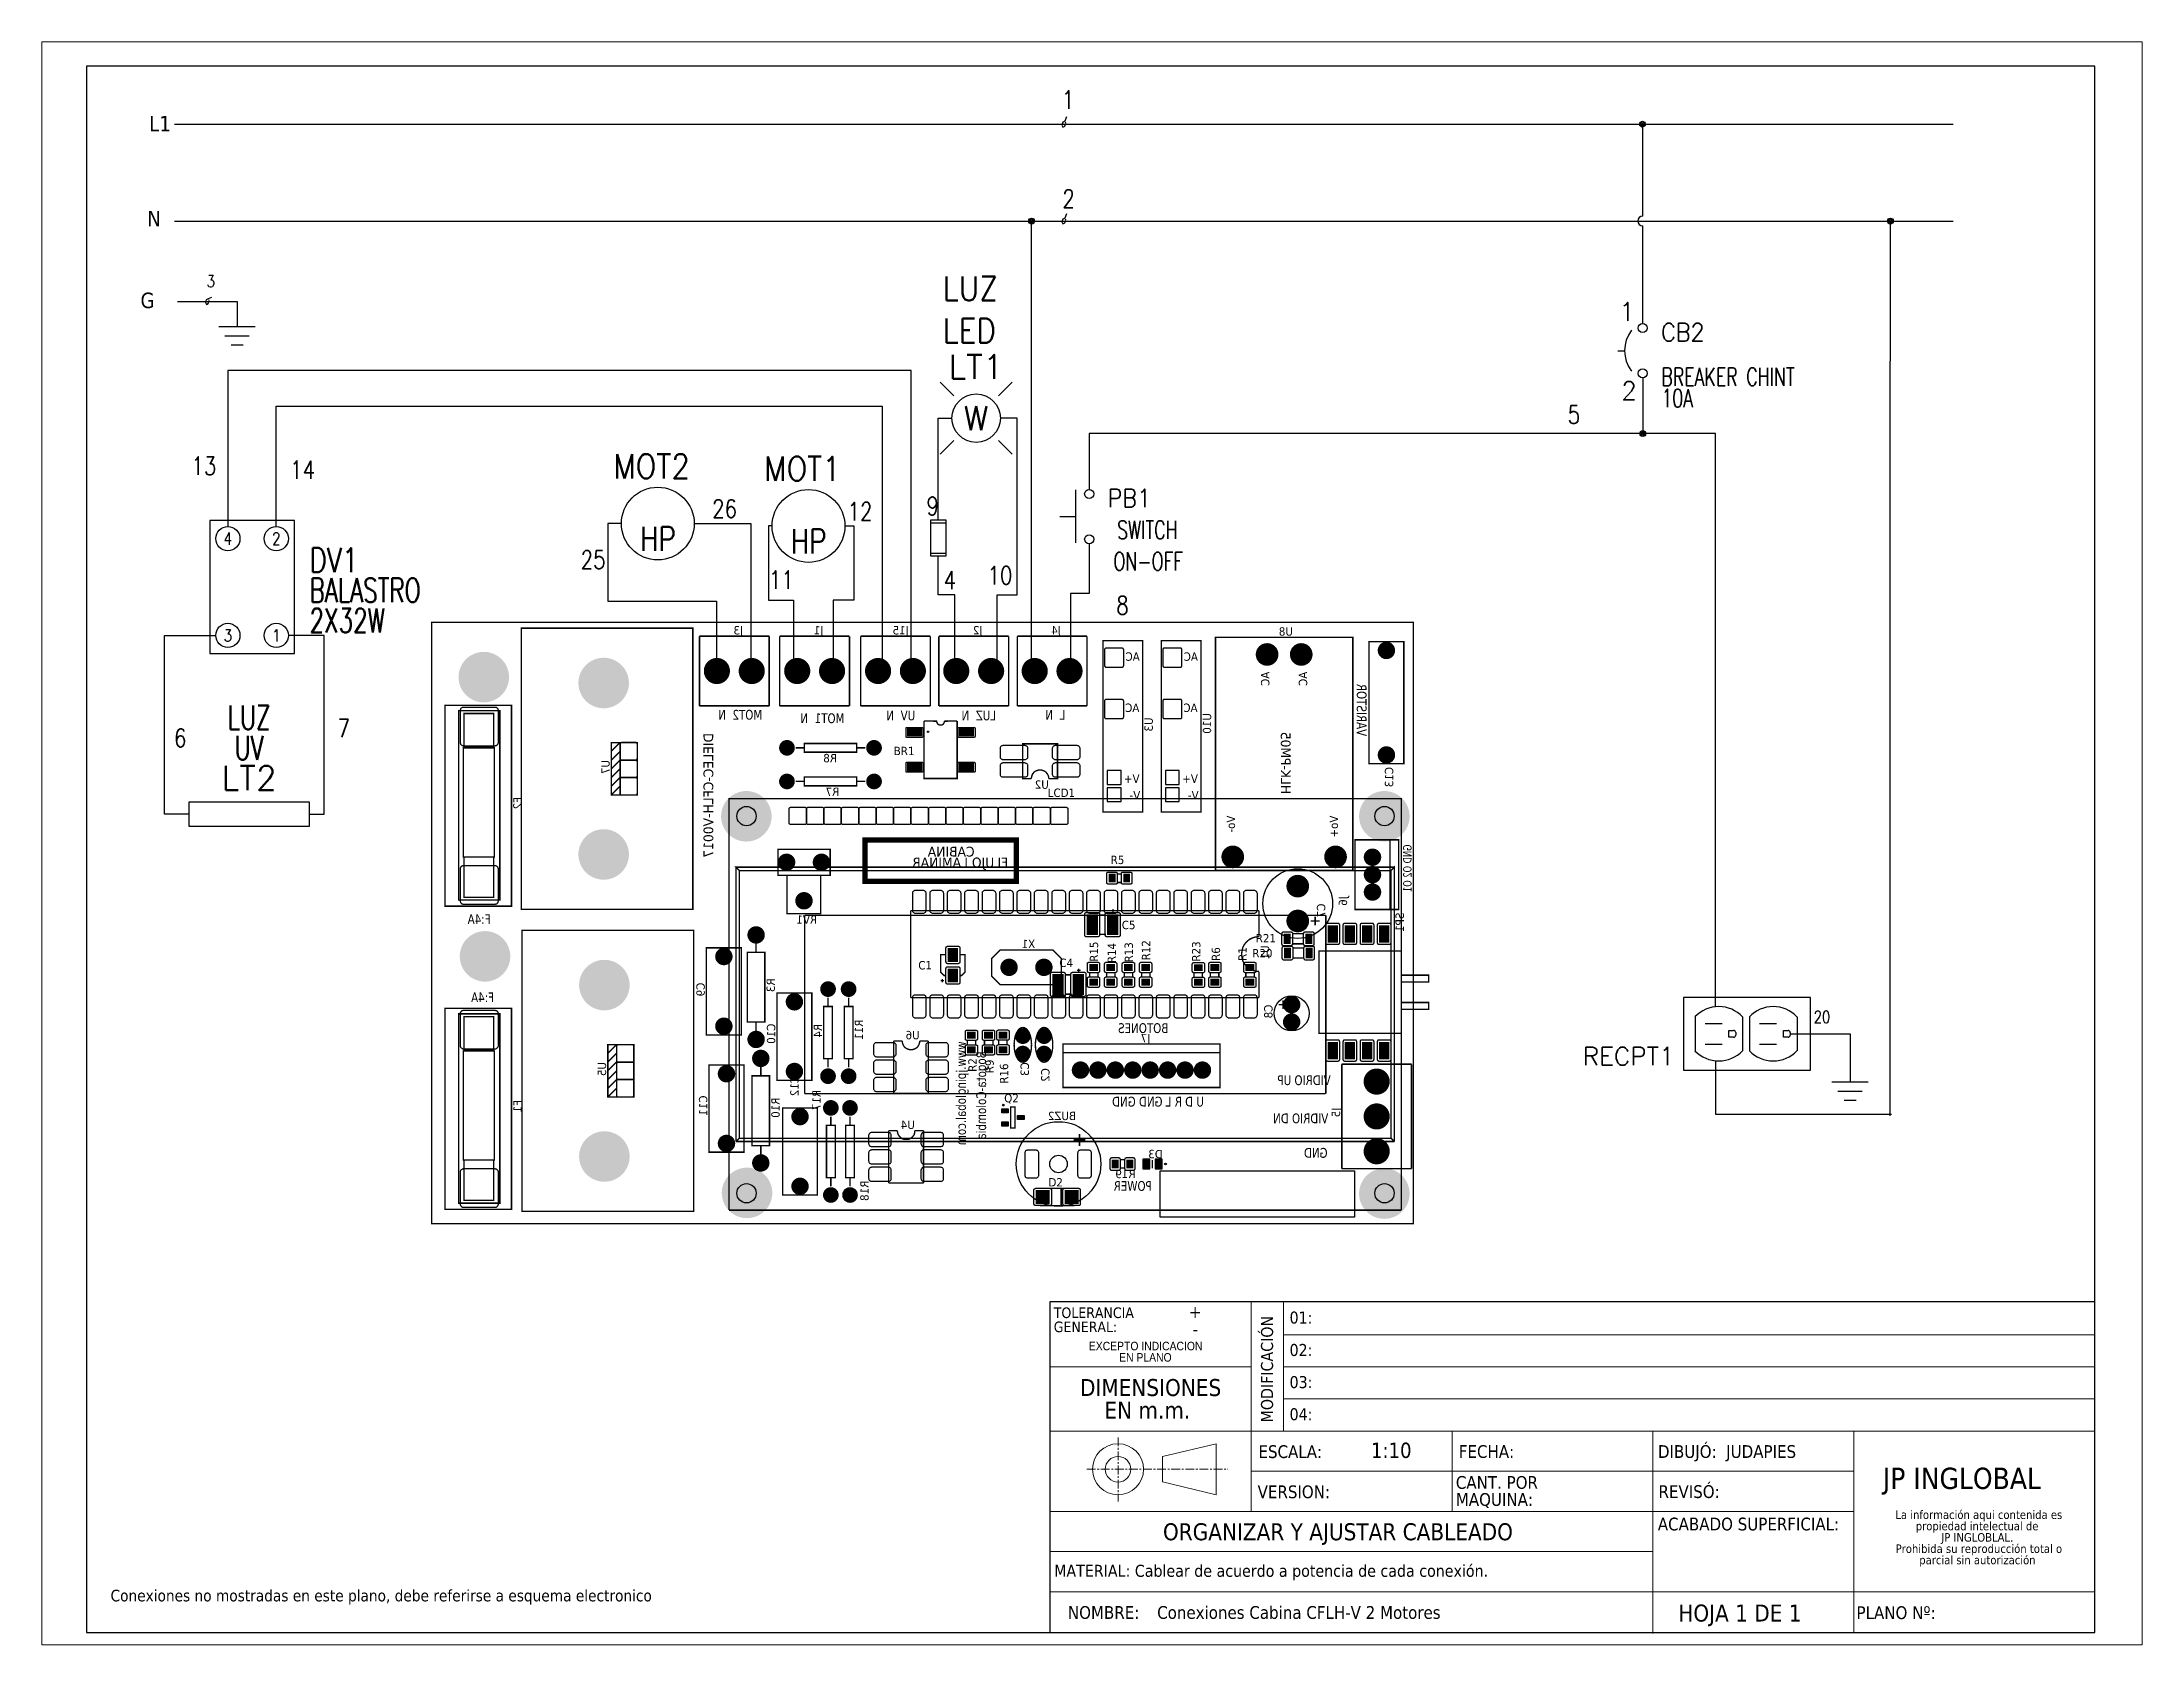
# Paper-space layout 'Layout1' of a CAD drawing. Header units: millimetres. Extents: x 0 to 257, y 0 to 196.
# The model-space entities are those that its viewports show. They can reach past a viewport. Long polylines and large blocks are cut down to what shows.
import ezdxf
from ezdxf.enums import TextEntityAlignment as Align

# ---------------------------------------------------------------- set-up
doc = ezdxf.new("R2010")
doc.units = ezdxf.units.MM
doc.linetypes.add('CENTERX2', pattern=[20.32, 12.7, -2.54, 2.54, -2.54])
doc.linetypes.add('HIDDEN2', pattern=[0.1875, 0.125, -0.0625])
for name, color, linetype in [('BLK_12AWG', 7, 'Continuous'), ('CONTORNO', 179, 'Continuous'), ('DESC', 250, 'Continuous'), ('MISC', 7, 'Continuous'), ('SYMS', 7, 'Continuous'), ('TAGS', 250, 'Continuous'), ('TERMS', 250, 'Continuous'), ('WIREFIXED', 7, 'Continuous'), ('WIRES', 7, 'Continuous')]:
    doc.layers.add(name, color=color, linetype=linetype)
doc.styles.add('SLDTEXTSTYLE0', font='tahoma.ttf')
doc.styles.add('SLDTEXTSTYLE1', font='tahomabd.ttf')
doc.styles.add('SLDTEXTSTYLE2', font='GOTHIC.TTF', dxfattribs={"width": 0.913})
doc.styles.get("Standard").update_dxf_attribs({"font": 'tahoma.ttf'})
doc.styles.add('WD', font='romans.shx')

psp = doc.layouts.get("Layout1")

msp = doc.modelspace()

# ---------------------------------------------------------------- texts
at = {"attachment_point": 1}
for s, width, insert, char_height in [('L1', 0.37194, (124.154, 121.075), 0.16), ('N', 0.37194, (124.135, 120.095), 0.16), ('G', 0.37194, (124.065, 119.25), 0.16), ('Conexiones no mostradas en este plano, debe referirse a esquema electronico', 9.45621, (123.756, 105.847), 0.12)]:
    msp.add_mtext_dynamic_manual_height_columns(s, width=width, gutter_width=0.05, heights=[0], dxfattribs=dict(at, insert=insert, char_height=char_height))
at = {"color": 7, "linetype": 'Continuous', "lineweight": 0, "style": 'SLDTEXTSTYLE0'}
for s, insert, char_height, attachment_point in [('+ ', (135.027, 108.786), 0.1318, 3), ('01:', (135.937, 108.722), 0.1245, 1), ('- ', (134.993, 108.607), 0.1318, 3), ('02:', (135.937, 108.387), 0.1245, 1), ('03:', (135.937, 108.055), 0.1245, 1), ('04:', (135.937, 107.723), 0.1245, 1), ('ESCALA:', (135.616, 107.34), 0.1318, 1), ('FECHA:', (137.686, 107.341), 0.1318, 1), ('VERSION:', (135.607, 106.925), 0.1318, 1), ('REVISÓ:', (139.749, 106.927), 0.1318, 1), ('MATERIAL: Cablear de acuerdo a potencia de cada conexión.', (133.505, 106.105), 0.1245, 1), ('\\pi-0.39529,l0.52705,t1.0541;NOMBRE:^IConexiones Cabina CFLH-V 2 Motores', (133.515, 105.678), 0.13176, 1), ('HOJA 1 DE 1', (139.953, 105.694), 0.17568, 1), ('PLANO Nº:', (141.795, 105.676), 0.1318, 1)]:
    msp.add_mtext(s, dxfattribs=dict(at, insert=insert, char_height=char_height, attachment_point=attachment_point))
at = {"color": 7, "linetype": 'Continuous', "lineweight": 0, "insert": (135.642, 107.576), "char_height": 0.1245, "attachment_point": 1, "rotation": 90, "style": 'SLDTEXTSTYLE0'}
msp.add_mtext('MODIFICACIÓN', dxfattribs=at)
at = {"layer": 'CONTORNO', "color": 7}
for s, insert, char_height, attachment_point, style in [('1:10', (136.988, 107.367), 0.1581, 2, 'SLDTEXTSTYLE0'), ('DIBUJÓ:  JUDAPIES', (139.743, 107.341), 0.13176, 1, 'SLDTEXTSTYLE0'), ('ORGANIZAR Y AJUSTAR CABLEADO', (136.437, 106.534), 0.17568, 2, 'SLDTEXTSTYLE1'), ('ACABADO SUPERFICIAL:', (139.742, 106.592), 0.13176, 1, 'SLDTEXTSTYLE0')]:
    msp.add_mtext(s, dxfattribs=dict(at, insert=insert, char_height=char_height, attachment_point=attachment_point, style=style))
at = {"layer": 'CONTORNO', "insert": (142.067, 107.108), "char_height": 0.2196, "attachment_point": 1, "style": 'SLDTEXTSTYLE1'}
msp.add_mtext('JP INGLOBAL', dxfattribs=at)

# ---------------------------------------------------------------- blocks, each defined once
blk = doc.blocks.new('SW_NOTE_0')
at = {"layer": 'CONTORNO', "color": 0, "attachment_point": 2, "style": 'SLDTEXTSTYLE2'}
for s, insert, char_height in [('EXCEPTO INDICACION', (7.57, 1.35), 1.0583), ('EN PLANO', (7.54, -0.06), 1.058)]:
    blk.add_mtext(s, dxfattribs=dict(at, insert=insert, char_height=char_height))
blk = doc.blocks.new('SW_NOTE_1')
at = {"layer": 'CONTORNO', "color": 0, "attachment_point": 2, "style": 'SLDTEXTSTYLE0'}
for s, insert, char_height in [('DIMENSIONES ', (9.43, 2.69), 2.1167), ('EN m.m.', (9.02, -0.13), 2.117)]:
    blk.add_mtext(s, dxfattribs=dict(at, insert=insert, char_height=char_height))
blk = doc.blocks.new('SW_NOTE_2')
at = {"layer": 'CONTORNO', "color": 0, "char_height": 1.0583, "attachment_point": 2, "style": 'SLDTEXTSTYLE0'}
for s, insert in [('La información aqui contenida es ', (10.29, 1.34)), ('propiedad intelectual de', (10.08, -0.07)), ('JP INGLOBLAL.', (10.1, -1.48)), ('Prohibida su reproducción total o ', (10.3, -2.89)), ('parcial sin autorización', (10.12, -4.3))]:
    blk.add_mtext(s, dxfattribs=dict(at, insert=insert))
blk = doc.blocks.new('SW_NOTE_3')
at = {"color": 0, "linetype": 'Continuous', "lineweight": 0, "attachment_point": 1, "style": 'SLDTEXTSTYLE0'}
for s, insert, char_height in [('TOLERANCIA ', (0, 1.68), 1.3229), ('GENERAL:', (0, -0.08), 1.323)]:
    blk.add_mtext(s, dxfattribs=dict(at, insert=insert, char_height=char_height))
blk = doc.blocks.new('SW_NOTE_4')
at = {"color": 0, "linetype": 'Continuous', "lineweight": 0, "char_height": 1.587, "attachment_point": 1, "style": 'SLDTEXTSTYLE0'}
for s, insert in [('CANT. POR ', (0, 2.02)), ('MAQUINA:', (0, -0.1))]:
    blk.add_mtext(s, dxfattribs=dict(at, insert=insert))
blk = doc.blocks.new('WD_WNH')
at = {"linetype": 'Continuous', "style": 'WD', "width": 0.8}
blk.add_attdef('WIRENO', text='', height=0.125, dxfattribs=at).set_placement((0, 0.062), align=Align.CENTER)
at = {"style": 'WD', "flags": 1}
for tag, p in [('W01USER', (0, 0.078)), ('W02USER', (0, 0.07)), ('W03USER', (0, 0.062)), ('W04USER', (0, 0.055)), ('W05USER', (0, 0.047)), ('W06USER', (0, 0.039)), ('W07USER', (0, 0.031)), ('W08USER', (0, 0.023)), ('W09USER', (0, 0.016)), ('W10USER', (0, 0.008))]:
    blk.add_attdef(tag, text='', height=0.005, dxfattribs=at).set_placement(p, align=Align.CENTER)
blk = doc.blocks.new('VGND2')
for p, q in [((0.09375, 0), (-0.09375, 0)), ((-0.0625, -0.046875), (0.0625, -0.046875)), ((-0.03125, -0.09375), (0.03125, -0.09375))]:
    blk.add_line(p, q)
at = {"style": 'WD', "flags": 1}
blk.add_attdef('X2TERM01', (0, 0), '', height=0.01, dxfattribs=at)
blk = doc.blocks.new('VCB1')
at = {"linetype": 'HIDDEN2'}
blk.add_line((-0.171, 0), (-0.125, 0), dxfattribs=at)
for centre in [(0, 0.156), (0, -0.156)]:
    blk.add_circle(centre, 0.0312)
blk.add_arc((0.109, 0), 0.234, 143.1301, 216.8699)
at = {"style": 'WD'}
for tag, p, width in [('INST', (0.219, 0.388), 0.7), ('LOC', (0.219, 0.219), 0.7), ('TAG1', (0.127, 0.064), 0.9), ('XREF', (0.129, -0.09), 0.7), ('DESC1', (0.129, -0.242), 0.7), ('DESC2', (0.129, -0.389), 0.7)]:
    blk.add_attdef(tag, p, '', height=0.125, dxfattribs=dict(at, width=width))
at = {"linetype": 'Continuous', "style": 'WD'}
for tag, height, flags, p in [('TERM01', 0.125, 8, (-0.055, 0.207)), ('MFG', 0.01, 9, (-0.142, -0.088)), ('CAT', 0.01, 9, (-0.142, -0.073))]:
    blk.add_attdef(tag, text='', height=height, dxfattribs=dict(at, flags=flags)).set_placement(p, align=Align.RIGHT)
at = {"style": 'WD', "width": 0.7}
blk.add_attdef('RATING1', text='', height=0.125, dxfattribs=at).set_placement((-0.188, 0.062), align=Align.RIGHT)
at = {"color": 7, "style": 'WD', "flags": 1}
for tag, p in [('X2TERM01', (0, 0.188)), ('X8TERM02', (0, -0.188))]:
    blk.add_attdef(tag, p, '', height=0.0125, dxfattribs=at)
at = {"color": 7, "style": 'WD'}
for tag, p in [('X4LINK', (-0.25, 0)), ('X1LINK', (0, 0))]:
    blk.add_attdef(tag, p, '', height=0.01, dxfattribs=at)
at = {"linetype": 'Continuous', "style": 'WD', "flags": 9}
blk.add_attdef('ASSYCODE', text='', height=0.01, dxfattribs=at).set_placement((-0.153, -0.106), align=Align.CENTER)
at = {"style": 'WD', "flags": 9}
for tag, p in [('CONTACT', (-0.129, -0.129)), ('FAMILY', (-0.142, -0.036))]:
    blk.add_attdef(tag, text='', height=0.01, dxfattribs=at).set_placement(p, align=Align.RIGHT)
at = {"linetype": 'Continuous', "style": 'WD', "flags": 8}
blk.add_attdef('TERM02', text='', height=0.125, dxfattribs=at).set_placement((-0.041, -0.213), align=Align.TOP_RIGHT)
blk = doc.blocks.new('WDDOT')
for radius in [0.03, 0.0187, 0.00929]:
    blk.add_circle((0, 0), radius)
blk = doc.blocks.new('VCN1RDUP')
for p, q in [((-0.219, 0.25), (-0.219, -0.25)), ((0.656, 0.25), (-0.219, 0.25)), ((0.656, -0.25), (0.656, 0.25)), ((-0.14, 0.117), (-0.14, -0.117)), ((-0.071, 0.07), (0.046, 0.07)), ((0.093, -0.024), (0.093, 0.023)), ((0.093, 0.023), (0.125, 0.023)), ((0.14, 0.008), (0.14, -0.009)), ((0.187, 0.117), (0.187, -0.117)), ((0.235, 0.117), (0.235, -0.117)), ((0.304, 0.07), (0.421, 0.07)), ((0.468, -0.024), (0.468, 0.023)), ((0.468, 0.023), (0.5, 0.023)), ((0.515, 0.008), (0.515, -0.009)), ((0.562, 0.117), (0.562, -0.117)), ((-0.071, -0.071), (0.046, -0.071)), ((0.125, -0.024), (0.093, -0.024)), ((0.304, -0.071), (0.421, -0.071)), ((0.5, -0.024), (0.468, -0.024)), ((-0.219, -0.25), (0.656, -0.25))]:
    blk.add_line(p, q)
for centre, radius, start, end in [((0.023, -0.039), 0.226, 43.6028, 136.3972), ((0.398, -0.039), 0.226, 43.6028, 136.3972), ((0.125, 0.008), 0.015, 0, 90), ((0.5, 0.008), 0.015, 0, 90), ((0.023, 0.039), 0.226, 223.6028, 316.3972), ((0.125, -0.009), 0.015, 270, 0), ((0.398, 0.039), 0.226, 223.6028, 316.3972), ((0.5, -0.009), 0.015, 270, 0)]:
    blk.add_arc(centre, radius, start, end)
at = {"style": 'WD'}
for tag, width, p in [('INST', 0.7, (-0.281, 0.577)), ('LOC', 0.7, (-0.281, 0.408)), ('DESC1', 0.7, (-0.281, 0.252)), ('DESC2', 0.7, (-0.281, 0.095)), ('RATING1', 0.9, (-0.281, -0.061))]:
    blk.add_attdef(tag, text='', height=0.125, dxfattribs=dict(at, width=width)).set_placement(p, align=Align.RIGHT)
at = {"linetype": 'Continuous', "style": 'WD', "flags": 8}
for tag, p in [('TERM02', (0.016, 0.281)), ('TERM05', (0.391, 0.281)), ('TERM06', (0.587, 0.08))]:
    blk.add_attdef(tag, p, '', height=0.125, dxfattribs=at)
at = {"style": 'WD', "flags": 9}
blk.add_attdef('FAMILY', (-0.152, 0.205), '', height=0.01, rotation=90, dxfattribs=at)
at = {"linetype": 'Continuous', "style": 'WD', "flags": 9}
for tag, p in [('CAT', (-0.108, 0.23)), ('MFG', (-0.089, 0.228)), ('ASSYCODE', (-0.071, 0.23))]:
    blk.add_attdef(tag, text='', height=0.01, rotation=90, dxfattribs=at).set_placement(p, align=Align.CENTER)
at = {"style": 'WD', "flags": 1}
for tag, p in [('X2TERM02', (0, 0.188)), ('X2TERM05', (0.375, 0.188)), ('X1TERM03', (0.14, 0)), ('X1TERM06', (0.515, 0)), ('X8TERM01', (0, -0.188)), ('X8TERM04', (0.375, -0.188))]:
    blk.add_attdef(tag, p, '', height=0.0125, dxfattribs=at)
at = {"style": 'WD'}
blk.add_attdef('TAG1', text='', height=0.125, dxfattribs=at).set_placement((-0.281, -0.217), align=Align.RIGHT)
at = {"linetype": 'Continuous', "style": 'WD', "flags": 8}
for tag, p in [('TERM01', (0.016, -0.281)), ('TERM04', (0.391, -0.281))]:
    blk.add_attdef(tag, text='', height=0.125, dxfattribs=at).set_placement(p, align=Align.TOP_LEFT)
blk = doc.blocks.new('RPAD')
blk.add_trace([(-0.5, -0.5), (-0.5, 0.5), (0.5, -0.5), (0.5, 0.5)])
blk = doc.blocks.new('EPAD')
at = {"const_width": 0.5}
blk.add_lwpolyline([(-0.25, 0, 1), (0.25, 0, 1)], format="xyb", close=True, dxfattribs=at)
blk = doc.blocks.new('CFLH-V Card')
for points, const_width in [([(125.619, 110.891), (131.254, 110.891), (131.254, 114.343), (125.619, 114.343), (125.619, 110.891)], 0.008), ([(125.619, 110.891), (131.254, 110.891), (131.254, 114.343), (125.619, 114.343), (125.619, 110.891)], 0.008), ([(125.619, 110.891), (131.254, 110.891), (131.254, 114.343), (125.619, 114.343), (125.619, 110.891)], 0.008), ([(126.135, 112.696), (127.119, 112.696), (127.119, 114.31), (126.135, 114.31), (126.135, 112.696)], 0.008), ([(126.135, 112.696), (127.119, 112.696), (127.119, 114.31), (126.135, 114.31), (126.135, 112.696)], 0.008), ([(126.135, 112.696), (127.119, 112.696), (127.119, 114.31), (126.135, 114.31), (126.135, 112.696)], 0.008), ([(127.157, 114.264), (127.157, 113.864)], 0.008), ([(127.557, 114.264), (127.157, 114.264)], 0.008), ([(127.157, 114.264), (127.157, 113.864)], 0.008), ([(127.557, 114.264), (127.157, 114.264)], 0.008), ([(127.157, 114.264), (127.157, 113.864)], 0.008), ([(127.557, 114.264), (127.157, 114.264)], 0.008), ([(127.557, 114.264), (127.557, 113.864)], 0.008), ([(127.557, 114.264), (127.557, 113.864)], 0.008), ([(127.557, 114.264), (127.557, 113.864)], 0.008), ([(127.618, 114.264), (127.618, 113.864)], 0.008), ([(128.018, 114.264), (127.618, 114.264)], 0.008), ([(127.618, 114.264), (127.618, 113.864)], 0.008), ([(128.018, 114.264), (127.618, 114.264)], 0.008), ([(127.618, 114.264), (127.618, 113.864)], 0.008), ([(128.018, 114.264), (127.618, 114.264)], 0.008), ([(128.018, 114.264), (128.018, 113.864)], 0.008), ([(128.018, 114.264), (128.018, 113.864)], 0.008), ([(128.018, 114.264), (128.018, 113.864)], 0.008), ([(128.082, 114.264), (128.082, 113.864)], 0.008), ([(128.482, 114.264), (128.082, 114.264)], 0.008), ([(128.082, 114.264), (128.082, 113.864)], 0.008), ([(128.482, 114.264), (128.082, 114.264)], 0.008), ([(128.082, 114.264), (128.082, 113.864)], 0.008), ([(128.482, 114.264), (128.082, 114.264)], 0.008), ([(128.482, 114.264), (128.482, 113.864)], 0.008), ([(128.482, 114.264), (128.482, 113.864)], 0.008), ([(128.482, 114.264), (128.482, 113.864)], 0.008), ([(128.531, 114.264), (128.531, 113.864)], 0.008), ([(128.931, 114.264), (128.531, 114.264)], 0.008), ([(128.531, 114.264), (128.531, 113.864)], 0.008), ([(128.931, 114.264), (128.531, 114.264)], 0.008), ([(128.531, 114.264), (128.531, 113.864)], 0.008), ([(128.931, 114.264), (128.531, 114.264)], 0.008), ([(128.931, 114.264), (128.931, 113.864)], 0.008), ([(128.931, 114.264), (128.931, 113.864)], 0.008), ([(128.931, 114.264), (128.931, 113.864)], 0.008), ([(128.981, 114.264), (128.981, 113.864)], 0.008), ([(129.381, 114.264), (128.981, 114.264)], 0.008), ([(128.981, 114.264), (128.981, 113.864)], 0.008), ([(129.381, 114.264), (128.981, 114.264)], 0.008), ([(128.981, 114.264), (128.981, 113.864)], 0.008), ([(129.381, 114.264), (128.981, 114.264)], 0.008), ([(129.381, 114.264), (129.381, 113.864)], 0.008), ([(129.381, 114.264), (129.381, 113.864)], 0.008), ([(129.381, 114.264), (129.381, 113.864)], 0.008), ([(129.473, 113.255), (129.701, 113.255), (129.701, 114.238), (129.473, 114.238), (129.473, 113.255)], 0.008), ([(129.473, 113.255), (129.701, 113.255), (129.701, 114.238), (129.473, 114.238), (129.473, 113.255)], 0.008), ([(129.473, 113.255), (129.701, 113.255), (129.701, 114.238), (129.473, 114.238), (129.473, 113.255)], 0.008), ([(129.808, 113.255), (130.036, 113.255), (130.036, 114.238), (129.808, 114.238), (129.808, 113.255)], 0.008), ([(129.808, 113.255), (130.036, 113.255), (130.036, 114.238), (129.808, 114.238), (129.808, 113.255)], 0.008), ([(129.808, 113.255), (130.036, 113.255), (130.036, 114.238), (129.808, 114.238), (129.808, 113.255)], 0.008), ([(130.119, 112.919), (130.907, 112.919), (130.907, 114.257), (130.119, 114.257), (130.119, 112.919)], 0.008), ([(130.119, 112.919), (130.907, 112.919), (130.907, 114.257), (130.119, 114.257), (130.119, 112.919)], 0.008), ([(130.119, 112.919), (130.907, 112.919), (130.907, 114.257), (130.119, 114.257), (130.119, 112.919)], 0.008), ([(131, 113.532), (131.2, 113.532), (131.2, 114.232), (131, 114.232), (131, 113.532)], 0.008), ([(131, 113.532), (131.2, 113.532), (131.2, 114.232), (131, 114.232), (131, 113.532)], 0.008), ([(131, 113.532), (131.2, 113.532), (131.2, 114.232), (131, 114.232), (131, 113.532)], 0.008), ([(125.696, 112.714), (126.078, 112.714), (126.078, 113.867), (125.696, 113.867), (125.696, 112.714)], 0.008), ([(125.696, 112.714), (126.078, 112.714), (126.078, 113.867), (125.696, 113.867), (125.696, 112.714)], 0.008), ([(125.696, 112.714), (126.078, 112.714), (126.078, 113.867), (125.696, 113.867), (125.696, 112.714)], 0.008), ([(125.775, 112.749), (126.011, 112.749), (126.011, 113.836), (125.775, 113.836), (125.775, 112.749)], 0.008), ([(125.775, 112.749), (126.011, 112.749), (126.011, 113.836), (125.775, 113.836), (125.775, 112.749)], 0.008), ([(125.775, 112.749), (126.011, 112.749), (126.011, 113.836), (125.775, 113.836), (125.775, 112.749)], 0.008), ([(125.806, 113.627), (125.976, 113.627), (125.976, 113.82), (125.806, 113.82), (125.806, 113.627)], 0.008), ([(125.806, 113.627), (125.976, 113.627), (125.976, 113.82), (125.806, 113.82), (125.806, 113.627)], 0.008), ([(125.806, 113.627), (125.976, 113.627), (125.976, 113.82), (125.806, 113.82), (125.806, 113.627)], 0.008), ([(127.557, 113.864), (127.157, 113.864)], 0.008), ([(127.557, 113.864), (127.157, 113.864)], 0.008), ([(127.557, 113.864), (127.157, 113.864)], 0.008), ([(128.018, 113.864), (127.618, 113.864)], 0.008), ([(128.018, 113.864), (127.618, 113.864)], 0.008), ([(128.018, 113.864), (127.618, 113.864)], 0.008), ([(128.482, 113.864), (128.082, 113.864)], 0.008), ([(128.482, 113.864), (128.082, 113.864)], 0.008), ([(128.482, 113.864), (128.082, 113.864)], 0.008), ([(128.931, 113.864), (128.531, 113.864)], 0.008), ([(128.931, 113.864), (128.531, 113.864)], 0.008), ([(128.931, 113.864), (128.531, 113.864)], 0.008), ([(129.381, 113.864), (128.981, 113.864)], 0.008), ([(129.381, 113.864), (128.981, 113.864)], 0.008), ([(129.381, 113.864), (128.981, 113.864)], 0.008), ([(128.446, 113.777), (128.518, 113.776), (128.52, 113.767), (128.525, 113.76), (128.532, 113.755), (128.541, 113.754)], 0.008), ([(128.636, 113.777), (128.636, 113.447), (128.446, 113.447), (128.446, 113.777)], 0.008), ([(128.446, 113.777), (128.518, 113.776), (128.52, 113.767), (128.525, 113.76), (128.532, 113.755), (128.541, 113.754)], 0.008), ([(128.636, 113.777), (128.636, 113.447), (128.446, 113.447), (128.446, 113.777)], 0.008), ([(128.446, 113.777), (128.518, 113.776), (128.52, 113.767), (128.525, 113.76), (128.532, 113.755), (128.541, 113.754)], 0.008), ([(128.636, 113.777), (128.636, 113.447), (128.446, 113.447), (128.446, 113.777)], 0.008), ([(128.563, 113.776), (128.561, 113.767), (128.557, 113.76), (128.55, 113.755), (128.541, 113.754)], 0.008), ([(128.563, 113.776), (128.561, 113.767), (128.557, 113.76), (128.55, 113.755), (128.541, 113.754)], 0.008), ([(128.563, 113.776), (128.561, 113.767), (128.557, 113.76), (128.55, 113.755), (128.541, 113.754)], 0.008), ([(128.563, 113.776), (128.636, 113.777)], 0.008), ([(128.563, 113.776), (128.636, 113.777)], 0.008), ([(128.563, 113.776), (128.636, 113.777)], 0.008), ([(125.802, 112.997), (125.98, 112.997), (125.98, 113.623), (125.802, 113.623), (125.802, 112.997)], 0.008), ([(125.802, 112.997), (125.98, 112.997), (125.98, 113.623), (125.802, 113.623), (125.802, 112.997)], 0.008), ([(125.802, 112.997), (125.98, 112.997), (125.98, 113.623), (125.802, 113.623), (125.802, 112.997)], 0.008), ([(126.701, 113.653), (126.651, 113.653), (126.651, 113.353), (126.701, 113.353)], 0.008), ([(126.701, 113.653), (126.651, 113.603)], 0.008), ([(126.701, 113.653), (126.651, 113.653), (126.651, 113.353), (126.701, 113.353)], 0.008), ([(126.701, 113.653), (126.651, 113.603)], 0.008), ([(126.701, 113.653), (126.651, 113.653), (126.651, 113.353), (126.701, 113.353)], 0.008), ([(126.701, 113.653), (126.651, 113.603)], 0.008), ([(126.701, 113.603), (126.651, 113.553)], 0.008), ([(126.701, 113.603), (126.651, 113.553)], 0.008), ([(126.701, 113.603), (126.651, 113.553)], 0.008), ([(126.701, 113.553), (126.651, 113.503)], 0.008), ([(126.701, 113.553), (126.651, 113.503)], 0.008), ([(126.701, 113.553), (126.651, 113.503)], 0.008), ([(126.701, 113.353), (126.801, 113.353), (126.801, 113.653), (126.701, 113.653), (126.701, 113.353)], 0.008), ([(126.701, 113.353), (126.801, 113.353), (126.801, 113.653), (126.701, 113.653), (126.701, 113.353)], 0.008), ([(126.701, 113.353), (126.801, 113.353), (126.801, 113.653), (126.701, 113.653), (126.701, 113.353)], 0.008), ([(127.759, 113.623), (127.709, 113.623)], 0.008), ([(127.759, 113.623), (127.709, 113.623)], 0.008), ([(127.759, 113.623), (127.709, 113.623)], 0.008), ([(127.759, 113.598), (128.059, 113.598), (128.059, 113.648), (127.759, 113.648), (127.759, 113.598)], 0.008), ([(127.759, 113.598), (128.059, 113.598), (128.059, 113.648), (127.759, 113.648), (127.759, 113.598)], 0.008), ([(127.759, 113.598), (128.059, 113.598), (128.059, 113.648), (127.759, 113.648), (127.759, 113.598)], 0.008), ([(128.109, 113.623), (128.059, 113.623)], 0.008), ([(128.109, 113.623), (128.059, 113.623)], 0.008), ([(128.109, 113.623), (128.059, 113.623)], 0.008), ([(129.162, 113.446), (129.212, 113.446), (129.212, 113.646), (129.012, 113.646), (129.012, 113.446), (129.062, 113.446)], 0.008), ([(129.162, 113.446), (129.212, 113.446), (129.212, 113.646), (129.012, 113.646), (129.012, 113.446), (129.062, 113.446)], 0.008), ([(129.162, 113.446), (129.212, 113.446), (129.212, 113.646), (129.012, 113.646), (129.012, 113.446), (129.062, 113.446)], 0.008), ([(126.701, 113.503), (126.651, 113.453)], 0.008), ([(126.701, 113.503), (126.651, 113.453)], 0.008), ([(126.701, 113.503), (126.651, 113.453)], 0.008), ([(126.701, 113.453), (126.651, 113.403)], 0.008), ([(126.701, 113.453), (126.651, 113.403)], 0.008), ([(126.701, 113.453), (126.651, 113.403)], 0.008), ([(127.709, 113.43), (127.759, 113.43)], 0.008), ([(127.709, 113.43), (127.759, 113.43)], 0.008), ([(127.709, 113.43), (127.759, 113.43)], 0.008), ([(127.759, 113.405), (128.059, 113.405), (128.059, 113.455), (127.759, 113.455), (127.759, 113.405)], 0.008), ([(127.759, 113.405), (128.059, 113.405), (128.059, 113.455), (127.759, 113.455), (127.759, 113.405)], 0.008), ([(127.759, 113.405), (128.059, 113.405), (128.059, 113.455), (127.759, 113.455), (127.759, 113.405)], 0.008), ([(128.059, 113.43), (128.109, 113.43)], 0.008), ([(128.059, 113.43), (128.109, 113.43)], 0.008), ([(128.059, 113.43), (128.109, 113.43)], 0.008), ([(129.112, 113.496), (129.101, 113.495), (129.092, 113.492), (129.083, 113.488), (129.076, 113.482), (129.07, 113.474), (129.066, 113.466), (129.063, 113.456), (129.062, 113.446)], 0.008), ([(129.112, 113.496), (129.101, 113.495), (129.092, 113.492), (129.083, 113.488), (129.076, 113.482), (129.07, 113.474), (129.066, 113.466), (129.063, 113.456), (129.062, 113.446)], 0.008), ([(129.112, 113.496), (129.101, 113.495), (129.092, 113.492), (129.083, 113.488), (129.076, 113.482), (129.07, 113.474), (129.066, 113.466), (129.063, 113.456), (129.062, 113.446)], 0.008), ([(129.112, 113.496), (129.122, 113.495), (129.131, 113.492), (129.14, 113.488), (129.147, 113.482), (129.153, 113.474), (129.158, 113.466), (129.161, 113.456), (129.162, 113.446)], 0.008), ([(129.112, 113.496), (129.122, 113.495), (129.131, 113.492), (129.14, 113.488), (129.147, 113.482), (129.153, 113.474), (129.158, 113.466), (129.161, 113.456), (129.162, 113.446)], 0.008), ([(129.112, 113.496), (129.122, 113.495), (129.131, 113.492), (129.14, 113.488), (129.147, 113.482), (129.153, 113.474), (129.158, 113.466), (129.161, 113.456), (129.162, 113.446)], 0.008), ([(126.701, 113.403), (126.651, 113.353)], 0.008), ([(126.701, 113.403), (126.651, 113.353)], 0.008), ([(126.701, 113.403), (126.651, 113.353)], 0.008), ([(127.327, 110.969), (127.327, 113.331), (131.185, 113.331), (131.185, 110.969)], 0.008), ([(127.327, 110.969), (127.327, 113.331), (131.185, 113.331), (131.185, 110.969)], 0.008), ([(127.327, 110.969), (127.327, 113.331), (131.185, 113.331), (131.185, 110.969)], 0.008), ([(128.107, 112.856), (128.976, 112.856), (128.976, 113.094), (128.107, 113.094), (128.107, 112.856)], 0.03), ([(128.107, 112.856), (128.976, 112.856), (128.976, 113.094), (128.107, 113.094), (128.107, 112.856)], 0.03), ([(128.107, 112.856), (128.976, 112.856), (128.976, 113.094), (128.107, 113.094), (128.107, 112.856)], 0.03), ([(130.92, 112.695), (131.17, 112.695), (131.17, 113.095), (130.92, 113.095), (130.92, 112.695)], 0.008), ([(130.92, 112.695), (131.17, 112.695), (131.17, 113.095), (130.92, 113.095), (130.92, 112.695)], 0.008), ([(130.92, 112.695), (131.17, 112.695), (131.17, 113.095), (130.92, 113.095), (130.92, 112.695)], 0.008), ([(131.12, 112.695), (131.12, 113.095)], 0.008), ([(131.12, 112.695), (131.12, 113.095)], 0.008), ([(131.12, 112.695), (131.12, 113.095)], 0.008), ([(125.806, 112.765), (125.976, 112.765), (125.976, 112.997), (125.806, 112.997), (125.806, 112.765)], 0.008), ([(125.806, 112.765), (125.976, 112.765), (125.976, 112.997), (125.806, 112.997), (125.806, 112.765)], 0.008), ([(125.806, 112.765), (125.976, 112.765), (125.976, 112.997), (125.806, 112.997), (125.806, 112.765)], 0.008), ([(127.607, 112.891), (127.907, 112.891), (127.907, 113.041), (127.607, 113.041), (127.607, 112.891)], 0.008), ([(127.607, 112.891), (127.907, 112.891), (127.907, 113.041), (127.607, 113.041), (127.607, 112.891)], 0.008), ([(127.607, 112.891), (127.907, 112.891), (127.907, 113.041), (127.607, 113.041), (127.607, 112.891)], 0.008), ([(131.126, 112.918), (131.146, 112.938), (131.146, 111.363)], 0.008), ([(131.126, 112.918), (131.146, 112.938), (131.146, 111.363)], 0.008), ([(131.126, 112.918), (131.146, 112.938), (131.146, 111.363)], 0.008), ([(127.386, 112.918), (127.367, 112.938), (131.146, 112.938)], 0.008), ([(127.386, 112.918), (127.367, 112.938), (131.146, 112.938)], 0.008), ([(127.386, 112.918), (127.367, 112.938), (131.146, 112.938)], 0.008), ([(127.367, 112.938), (127.367, 111.363)], 0.008), ([(127.367, 112.938), (127.367, 111.363)], 0.008), ([(127.367, 112.938), (127.367, 111.363)], 0.008), ([(127.386, 111.382), (127.386, 112.918), (131.126, 112.918)], 0.008), ([(127.386, 111.382), (127.386, 112.918), (131.126, 112.918)], 0.008), ([(127.386, 111.382), (127.386, 112.918), (131.126, 112.918)], 0.008), ([(127.659, 112.671), (127.852, 112.671), (127.852, 112.891), (127.659, 112.891), (127.659, 112.671)], 0.008), ([(127.659, 112.671), (127.852, 112.671), (127.852, 112.891), (127.659, 112.891), (127.659, 112.671)], 0.008), ([(127.659, 112.671), (127.852, 112.671), (127.852, 112.891), (127.659, 112.891), (127.659, 112.671)], 0.008), ([(129.554, 112.898), (129.581, 112.898)], 0.008), ([(129.554, 112.898), (129.581, 112.898)], 0.008), ([(129.554, 112.898), (129.581, 112.898)], 0.008), ([(129.554, 112.85), (129.582, 112.85)], 0.008), ([(129.554, 112.85), (129.582, 112.85)], 0.008), ([(129.554, 112.85), (129.582, 112.85)], 0.008), ([(131.126, 112.918), (131.126, 111.382)], 0.008), ([(131.126, 112.918), (131.126, 111.382)], 0.008), ([(131.126, 112.918), (131.126, 111.382)], 0.008), ([(127.707, 112.741), (127.807, 112.741)], 0.008), ([(127.707, 112.741), (127.807, 112.741)], 0.008), ([(127.707, 112.741), (127.807, 112.741)], 0.008), ([(127.76, 112.662), (130.752, 112.662)], 0.008), ([(127.76, 111.638), (127.76, 112.662)], 0.008), ([(127.76, 112.662), (130.752, 112.662)], 0.008), ([(127.76, 111.638), (127.76, 112.662)], 0.008), ([(127.76, 112.662), (130.752, 112.662)], 0.008), ([(127.76, 111.638), (127.76, 112.662)], 0.008), ([(128.369, 112.689), (128.369, 112.189)], 0.008), ([(130.369, 112.689), (128.369, 112.689)], 0.008), ([(128.369, 112.689), (128.369, 112.189)], 0.008), ([(130.369, 112.689), (128.369, 112.689)], 0.008), ([(128.369, 112.689), (128.369, 112.189)], 0.008), ([(130.369, 112.689), (128.369, 112.689)], 0.008), ([(129.451, 112.663), (129.489, 112.663)], 0.008), ([(129.451, 112.663), (129.489, 112.663)], 0.008), ([(129.451, 112.663), (129.489, 112.663)], 0.008), ([(129.521, 112.688), (129.541, 112.688)], 0.008), ([(129.521, 112.688), (129.541, 112.688)], 0.008), ([(129.521, 112.688), (129.541, 112.688)], 0.008), ([(129.531, 112.678), (129.531, 112.698)], 0.008), ([(129.531, 112.678), (129.531, 112.698)], 0.008), ([(129.531, 112.678), (129.531, 112.698)], 0.008), ([(130.369, 112.539), (130.369, 112.689)], 0.008), ([(130.369, 112.539), (130.369, 112.689)], 0.008), ([(130.369, 112.539), (130.369, 112.689)], 0.008), ([(130.716, 112.629), (130.666, 112.629)], 0.008), ([(130.716, 112.629), (130.666, 112.629)], 0.008), ([(130.716, 112.629), (130.666, 112.629)], 0.008), ([(130.691, 112.604), (130.691, 112.654)], 0.008), ([(130.691, 112.604), (130.691, 112.654)], 0.008), ([(130.691, 112.604), (130.691, 112.654)], 0.008), ([(130.752, 112.662), (130.752, 111.638)], 0.008), ([(130.752, 112.662), (130.752, 111.638)], 0.008), ([(130.752, 112.662), (130.752, 111.638)], 0.008), ([(126.139, 110.962), (127.123, 110.962), (127.123, 112.576), (126.139, 112.576), (126.139, 110.962)], 0.008), ([(126.139, 110.962), (127.123, 110.962), (127.123, 112.576), (126.139, 112.576), (126.139, 110.962)], 0.008), ([(126.139, 110.962), (127.123, 110.962), (127.123, 112.576), (126.139, 112.576), (126.139, 110.962)], 0.008), ([(127.197, 111.975), (127.397, 111.975), (127.397, 112.475), (127.197, 112.475), (127.197, 111.975)], 0.008), ([(127.197, 111.975), (127.397, 111.975), (127.397, 112.475), (127.197, 112.475), (127.197, 111.975)], 0.008), ([(127.197, 111.975), (127.397, 111.975), (127.397, 112.475), (127.197, 112.475), (127.197, 111.975)], 0.008), ([(127.482, 112.449), (127.482, 112.499)], 0.008), ([(127.482, 112.449), (127.482, 112.499)], 0.008), ([(127.482, 112.449), (127.482, 112.499)], 0.008), ([(129.184, 112.463), (128.884, 112.463), (128.834, 112.413), (128.834, 112.313), (128.884, 112.263), (129.184, 112.263), (129.234, 112.313), (129.234, 112.413), (129.184, 112.463)], 0.008), ([(129.184, 112.463), (128.884, 112.463), (128.834, 112.413), (128.834, 112.313), (128.884, 112.263), (129.184, 112.263), (129.234, 112.313), (129.234, 112.413), (129.184, 112.463)], 0.008), ([(129.184, 112.463), (128.884, 112.463), (128.834, 112.413), (128.834, 112.313), (128.884, 112.263), (129.184, 112.263), (129.234, 112.313), (129.234, 112.413), (129.184, 112.463)], 0.008), ([(129.451, 112.552), (129.49, 112.552)], 0.008), ([(129.451, 112.552), (129.49, 112.552)], 0.008), ([(129.451, 112.552), (129.49, 112.552)], 0.008), ([(130.269, 112.439), (130.271, 112.459), (130.276, 112.478), (130.285, 112.495), (130.298, 112.51), (130.312, 112.522), (130.329, 112.531), (130.348, 112.537), (130.369, 112.539)], 0.008), ([(130.269, 112.439), (130.271, 112.459), (130.276, 112.478), (130.285, 112.495), (130.298, 112.51), (130.312, 112.522), (130.329, 112.531), (130.348, 112.537), (130.369, 112.539)], 0.008), ([(130.269, 112.439), (130.271, 112.459), (130.276, 112.478), (130.285, 112.495), (130.298, 112.51), (130.312, 112.522), (130.329, 112.531), (130.348, 112.537), (130.369, 112.539)], 0.008), ([(130.563, 112.556), (130.623, 112.556)], 0.008), ([(130.563, 112.556), (130.623, 112.556)], 0.008), ([(130.563, 112.556), (130.623, 112.556)], 0.008), ([(130.564, 112.498), (130.623, 112.498)], 0.008), ([(130.564, 112.498), (130.623, 112.498)], 0.008), ([(130.564, 112.498), (130.623, 112.498)], 0.008), ([(130.565, 112.474), (130.625, 112.474)], 0.008), ([(130.565, 112.474), (130.625, 112.474)], 0.008), ([(130.565, 112.474), (130.625, 112.474)], 0.008), ([(127.432, 112.049), (127.532, 112.049), (127.532, 112.449), (127.432, 112.449), (127.432, 112.049)], 0.008), ([(127.432, 112.049), (127.532, 112.049), (127.532, 112.449), (127.432, 112.449), (127.432, 112.049)], 0.008), ([(127.432, 112.049), (127.532, 112.049), (127.532, 112.449), (127.432, 112.449), (127.432, 112.049)], 0.008), ([(128.571, 112.316), (128.561, 112.316), (128.541, 112.336), (128.541, 112.436), (128.571, 112.436)], 0.008), ([(128.571, 112.316), (128.561, 112.316), (128.541, 112.336), (128.541, 112.436), (128.571, 112.436)], 0.008), ([(128.571, 112.316), (128.561, 112.316), (128.541, 112.336), (128.541, 112.436), (128.571, 112.436)], 0.008), ([(128.651, 112.436), (128.681, 112.436), (128.681, 112.336), (128.661, 112.316), (128.651, 112.316)], 0.008), ([(128.651, 112.436), (128.681, 112.436), (128.681, 112.336), (128.661, 112.316), (128.651, 112.316)], 0.008), ([(128.651, 112.436), (128.681, 112.436), (128.681, 112.336), (128.661, 112.316), (128.651, 112.316)], 0.008), ([(129.324, 112.345), (129.344, 112.345)], 0.008), ([(129.324, 112.345), (129.344, 112.345)], 0.008), ([(129.324, 112.345), (129.344, 112.345)], 0.008), ([(129.334, 112.335), (129.334, 112.355)], 0.008), ([(129.334, 112.335), (129.334, 112.355)], 0.008), ([(129.334, 112.335), (129.334, 112.355)], 0.008), ([(130.269, 112.439), (130.271, 112.418), (130.276, 112.399), (130.285, 112.382), (130.298, 112.368), (130.312, 112.356), (130.329, 112.347), (130.348, 112.341), (130.369, 112.339)], 0.008), ([(130.269, 112.439), (130.271, 112.418), (130.276, 112.399), (130.285, 112.382), (130.298, 112.368), (130.312, 112.356), (130.329, 112.347), (130.348, 112.341), (130.369, 112.339)], 0.008), ([(130.269, 112.439), (130.271, 112.418), (130.276, 112.399), (130.285, 112.382), (130.298, 112.368), (130.312, 112.356), (130.329, 112.347), (130.348, 112.341), (130.369, 112.339)], 0.008), ([(130.369, 112.189), (130.369, 112.339)], 0.008), ([(130.369, 112.189), (130.369, 112.339)], 0.008), ([(130.369, 112.189), (130.369, 112.339)], 0.008), ([(130.566, 112.416), (130.625, 112.416)], 0.008), ([(130.566, 112.416), (130.625, 112.416)], 0.008), ([(130.566, 112.416), (130.625, 112.416)], 0.008), ([(130.713, 111.984), (131.185, 111.984), (131.185, 112.456), (130.713, 112.456), (130.713, 111.984)], 0.008), ([(130.713, 111.984), (131.185, 111.984), (131.185, 112.456), (130.713, 112.456), (130.713, 111.984)], 0.008), ([(130.713, 111.984), (131.185, 111.984), (131.185, 112.456), (130.713, 112.456), (130.713, 111.984)], 0.008), ([(128.561, 112.286), (128.541, 112.286)], 0.008), ([(128.561, 112.286), (128.541, 112.286)], 0.008), ([(128.561, 112.286), (128.541, 112.286)], 0.008), ([(128.551, 112.296), (128.551, 112.276)], 0.008), ([(128.551, 112.296), (128.551, 112.276)], 0.008), ([(128.551, 112.296), (128.551, 112.276)], 0.008), ([(129.254, 112.32), (129.292, 112.32)], 0.008), ([(129.254, 112.32), (129.292, 112.32)], 0.008), ([(129.254, 112.32), (129.292, 112.32)], 0.008), ([(129.396, 112.307), (129.396, 112.334)], 0.008), ([(129.396, 112.307), (129.396, 112.334)], 0.008), ([(129.396, 112.307), (129.396, 112.334)], 0.008), ([(129.444, 112.307), (129.444, 112.335)], 0.008), ([(129.444, 112.307), (129.444, 112.335)], 0.008), ([(129.444, 112.307), (129.444, 112.335)], 0.008), ([(129.494, 112.307), (129.494, 112.334)], 0.008), ([(129.494, 112.307), (129.494, 112.334)], 0.008), ([(129.494, 112.307), (129.494, 112.334)], 0.008), ([(129.542, 112.307), (129.542, 112.335)], 0.008), ([(129.542, 112.307), (129.542, 112.335)], 0.008), ([(129.542, 112.307), (129.542, 112.335)], 0.008), ([(129.596, 112.307), (129.596, 112.334)], 0.008), ([(129.596, 112.307), (129.596, 112.334)], 0.008), ([(129.596, 112.307), (129.596, 112.334)], 0.008), ([(129.644, 112.307), (129.644, 112.335)], 0.008), ([(129.644, 112.307), (129.644, 112.335)], 0.008), ([(129.644, 112.307), (129.644, 112.335)], 0.008), ([(129.695, 112.307), (129.695, 112.334)], 0.008), ([(129.695, 112.307), (129.695, 112.334)], 0.008), ([(129.695, 112.307), (129.695, 112.334)], 0.008), ([(129.743, 112.307), (129.743, 112.335)], 0.008), ([(129.743, 112.307), (129.743, 112.335)], 0.008), ([(129.743, 112.307), (129.743, 112.335)], 0.008), ([(129.995, 112.332), (129.995, 112.304)], 0.008), ([(129.995, 112.332), (129.995, 112.304)], 0.008), ([(129.995, 112.332), (129.995, 112.304)], 0.008), ([(130.043, 112.332), (130.043, 112.305)], 0.008), ([(130.043, 112.332), (130.043, 112.305)], 0.008), ([(130.043, 112.332), (130.043, 112.305)], 0.008), ([(130.09, 112.333), (130.09, 112.305)], 0.008), ([(130.09, 112.333), (130.09, 112.305)], 0.008), ([(130.09, 112.333), (130.09, 112.305)], 0.008), ([(130.138, 112.333), (130.138, 112.306)], 0.008), ([(130.138, 112.333), (130.138, 112.306)], 0.008), ([(130.138, 112.333), (130.138, 112.306)], 0.008), ([(130.293, 112.307), (130.293, 112.334)], 0.008), ([(130.293, 112.307), (130.293, 112.334)], 0.008), ([(130.293, 112.307), (130.293, 112.334)], 0.008), ([(130.341, 112.307), (130.341, 112.335)], 0.008), ([(130.341, 112.307), (130.341, 112.335)], 0.008), ([(130.341, 112.307), (130.341, 112.335)], 0.008), ([(131.185, 112.279), (131.343, 112.279), (131.343, 112.318), (131.185, 112.318), (131.185, 112.279)], 0.008), ([(131.185, 112.279), (131.343, 112.279), (131.343, 112.318), (131.185, 112.318), (131.185, 112.279)], 0.008), ([(131.185, 112.279), (131.343, 112.279), (131.343, 112.318), (131.185, 112.318), (131.185, 112.279)], 0.008), ([(125.696, 110.974), (126.078, 110.974), (126.078, 112.127), (125.696, 112.127), (125.696, 110.974)], 0.008), ([(125.696, 110.974), (126.078, 110.974), (126.078, 112.127), (125.696, 112.127), (125.696, 110.974)], 0.008), ([(125.696, 110.974), (126.078, 110.974), (126.078, 112.127), (125.696, 112.127), (125.696, 110.974)], 0.008), ([(125.775, 111.009), (126.011, 111.009), (126.011, 112.096), (125.775, 112.096), (125.775, 111.009)], 0.008), ([(125.775, 111.009), (126.011, 111.009), (126.011, 112.096), (125.775, 112.096), (125.775, 111.009)], 0.008), ([(125.775, 111.009), (126.011, 111.009), (126.011, 112.096), (125.775, 112.096), (125.775, 111.009)], 0.008), ([(127.602, 111.715), (127.802, 111.715), (127.802, 112.215), (127.602, 112.215), (127.602, 111.715)], 0.008), ([(127.602, 111.715), (127.802, 111.715), (127.802, 112.215), (127.602, 112.215), (127.602, 111.715)], 0.008), ([(127.602, 111.715), (127.802, 111.715), (127.802, 112.215), (127.602, 112.215), (127.602, 111.715)], 0.008), ([(127.87, 111.838), (127.92, 111.838), (127.92, 112.138), (127.87, 112.138), (127.87, 111.838)], 0.008), ([(127.87, 111.838), (127.92, 111.838), (127.92, 112.138), (127.87, 112.138), (127.87, 111.838)], 0.008), ([(127.87, 111.838), (127.92, 111.838), (127.92, 112.138), (127.87, 112.138), (127.87, 111.838)], 0.008), ([(127.895, 112.188), (127.895, 112.138)], 0.008), ([(127.895, 112.188), (127.895, 112.138)], 0.008), ([(127.895, 112.188), (127.895, 112.138)], 0.008), ([(127.988, 111.838), (128.038, 111.838), (128.038, 112.138), (127.988, 112.138), (127.988, 111.838)], 0.008), ([(127.988, 111.838), (128.038, 111.838), (128.038, 112.138), (127.988, 112.138), (127.988, 111.838)], 0.008), ([(127.988, 111.838), (128.038, 111.838), (128.038, 112.138), (127.988, 112.138), (127.988, 111.838)], 0.008), ([(128.013, 112.138), (128.013, 112.188)], 0.008), ([(128.013, 112.138), (128.013, 112.188)], 0.008), ([(128.013, 112.138), (128.013, 112.188)], 0.008), ([(130.369, 112.189), (128.369, 112.189)], 0.008), ([(130.369, 112.189), (128.369, 112.189)], 0.008), ([(130.369, 112.189), (128.369, 112.189)], 0.008), ([(129.254, 112.209), (129.293, 112.209)], 0.008), ([(129.254, 112.209), (129.293, 112.209)], 0.008), ([(129.254, 112.209), (129.293, 112.209)], 0.008), ([(130.481, 112.149), (130.531, 112.149)], 0.008), ([(130.481, 112.149), (130.531, 112.149)], 0.008), ([(130.481, 112.149), (130.531, 112.149)], 0.008), ([(130.506, 112.174), (130.506, 112.124)], 0.008), ([(130.506, 112.174), (130.506, 112.124)], 0.008), ([(130.506, 112.174), (130.506, 112.124)], 0.008), ([(131.185, 112.122), (131.343, 112.122), (131.343, 112.161), (131.185, 112.161), (131.185, 112.122)], 0.008), ([(131.185, 112.122), (131.343, 112.122), (131.343, 112.161), (131.185, 112.161), (131.185, 112.122)], 0.008), ([(131.185, 112.122), (131.343, 112.122), (131.343, 112.161), (131.185, 112.161), (131.185, 112.122)], 0.008), ([(125.806, 111.887), (125.976, 111.887), (125.976, 112.08), (125.806, 112.08), (125.806, 111.887)], 0.008), ([(125.806, 111.887), (125.976, 111.887), (125.976, 112.08), (125.806, 112.08), (125.806, 111.887)], 0.008), ([(125.806, 111.887), (125.976, 111.887), (125.976, 112.08), (125.806, 112.08), (125.806, 111.887)], 0.008), ([(127.482, 111.999), (127.482, 112.049)], 0.008), ([(127.482, 111.999), (127.482, 112.049)], 0.008), ([(127.482, 111.999), (127.482, 112.049)], 0.008), ([(129.013, 112.018), (129.003, 112.016), (128.993, 112.01), (128.985, 112.001), (128.978, 111.989), (128.971, 111.974), (128.967, 111.957), (128.964, 111.938), (128.963, 111.918)], 0.008), ([(129.013, 112.018), (129.003, 112.016), (128.993, 112.01), (128.985, 112.001), (128.978, 111.989), (128.971, 111.974), (128.967, 111.957), (128.964, 111.938), (128.963, 111.918)], 0.008), ([(129.013, 112.018), (129.003, 112.016), (128.993, 112.01), (128.985, 112.001), (128.978, 111.989), (128.971, 111.974), (128.967, 111.957), (128.964, 111.938), (128.963, 111.918)], 0.008), ([(129.013, 112.018), (129.023, 112.016), (129.033, 112.01), (129.041, 112.001), (129.049, 111.989), (129.055, 111.974), (129.059, 111.957), (129.062, 111.938), (129.063, 111.918)], 0.008), ([(129.013, 112.018), (129.023, 112.016), (129.033, 112.01), (129.041, 112.001), (129.049, 111.989), (129.055, 111.974), (129.059, 111.957), (129.062, 111.938), (129.063, 111.918)], 0.008), ([(129.013, 112.018), (129.023, 112.016), (129.033, 112.01), (129.041, 112.001), (129.049, 111.989), (129.055, 111.974), (129.059, 111.957), (129.062, 111.938), (129.063, 111.918)], 0.008), ([(129.135, 112.018), (129.125, 112.016), (129.115, 112.01), (129.107, 112.001), (129.1, 111.989), (129.094, 111.974), (129.089, 111.957), (129.086, 111.938), (129.085, 111.918)], 0.008), ([(129.135, 112.018), (129.125, 112.016), (129.115, 112.01), (129.107, 112.001), (129.1, 111.989), (129.094, 111.974), (129.089, 111.957), (129.086, 111.938), (129.085, 111.918)], 0.008), ([(129.135, 112.018), (129.125, 112.016), (129.115, 112.01), (129.107, 112.001), (129.1, 111.989), (129.094, 111.974), (129.089, 111.957), (129.086, 111.938), (129.085, 111.918)], 0.008), ([(129.135, 112.018), (129.145, 112.016), (129.155, 112.01), (129.163, 112.001), (129.171, 111.989), (129.177, 111.974), (129.181, 111.957), (129.184, 111.938), (129.185, 111.918)], 0.008), ([(129.135, 112.018), (129.145, 112.016), (129.155, 112.01), (129.163, 112.001), (129.171, 111.989), (129.177, 111.974), (129.181, 111.957), (129.184, 111.938), (129.185, 111.918)], 0.008), ([(129.135, 112.018), (129.145, 112.016), (129.155, 112.01), (129.163, 112.001), (129.171, 111.989), (129.177, 111.974), (129.181, 111.957), (129.184, 111.938), (129.185, 111.918)], 0.008), ([(125.802, 111.257), (125.98, 111.257), (125.98, 111.883), (125.802, 111.883), (125.802, 111.257)], 0.008), ([(125.802, 111.257), (125.98, 111.257), (125.98, 111.883), (125.802, 111.883), (125.802, 111.257)], 0.008), ([(125.802, 111.257), (125.98, 111.257), (125.98, 111.883), (125.802, 111.883), (125.802, 111.257)], 0.008), ([(126.681, 111.919), (126.631, 111.919), (126.631, 111.619), (126.681, 111.619)], 0.008), ([(126.681, 111.919), (126.631, 111.869)], 0.008), ([(126.681, 111.919), (126.631, 111.919), (126.631, 111.619), (126.681, 111.619)], 0.008), ([(126.681, 111.919), (126.631, 111.869)], 0.008), ([(126.681, 111.919), (126.631, 111.919), (126.631, 111.619), (126.681, 111.619)], 0.008), ([(126.681, 111.919), (126.631, 111.869)], 0.008), ([(126.681, 111.869), (126.631, 111.819)], 0.008), ([(126.681, 111.869), (126.631, 111.819)], 0.008), ([(126.681, 111.869), (126.631, 111.819)], 0.008), ([(126.681, 111.619), (126.781, 111.619), (126.781, 111.919), (126.681, 111.919), (126.681, 111.619)], 0.008), ([(126.681, 111.619), (126.781, 111.619), (126.781, 111.919), (126.681, 111.919), (126.681, 111.619)], 0.008), ([(126.681, 111.619), (126.781, 111.619), (126.781, 111.919), (126.681, 111.919), (126.681, 111.619)], 0.008), ([(128.321, 111.94), (128.271, 111.94)], 0.008), ([(128.271, 111.94), (128.271, 111.64)], 0.008), ([(128.321, 111.94), (128.271, 111.94)], 0.008), ([(128.271, 111.94), (128.271, 111.64)], 0.008), ([(128.321, 111.94), (128.271, 111.94)], 0.008), ([(128.271, 111.94), (128.271, 111.64)], 0.008), ([(128.371, 111.89), (128.361, 111.891), (128.351, 111.894), (128.343, 111.898), (128.335, 111.904), (128.329, 111.912), (128.325, 111.92), (128.322, 111.93), (128.321, 111.94)], 0.008), ([(128.371, 111.89), (128.361, 111.891), (128.351, 111.894), (128.343, 111.898), (128.335, 111.904), (128.329, 111.912), (128.325, 111.92), (128.322, 111.93), (128.321, 111.94)], 0.008), ([(128.371, 111.89), (128.361, 111.891), (128.351, 111.894), (128.343, 111.898), (128.335, 111.904), (128.329, 111.912), (128.325, 111.92), (128.322, 111.93), (128.321, 111.94)], 0.008), ([(128.371, 111.89), (128.381, 111.891), (128.391, 111.894), (128.399, 111.898), (128.407, 111.904), (128.413, 111.912), (128.417, 111.92), (128.42, 111.93), (128.421, 111.94)], 0.008), ([(128.371, 111.89), (128.381, 111.891), (128.391, 111.894), (128.399, 111.898), (128.407, 111.904), (128.413, 111.912), (128.417, 111.92), (128.42, 111.93), (128.421, 111.94)], 0.008), ([(128.371, 111.89), (128.381, 111.891), (128.391, 111.894), (128.399, 111.898), (128.407, 111.904), (128.413, 111.912), (128.417, 111.92), (128.42, 111.93), (128.421, 111.94)], 0.008), ([(128.471, 111.94), (128.421, 111.94)], 0.008), ([(128.471, 111.94), (128.421, 111.94)], 0.008), ([(128.471, 111.94), (128.421, 111.94)], 0.008), ([(128.471, 111.94), (128.471, 111.64)], 0.008), ([(128.471, 111.94), (128.471, 111.64)], 0.008), ([(128.471, 111.94), (128.471, 111.64)], 0.008), ([(128.695, 111.918), (128.695, 111.945)], 0.008), ([(128.695, 111.918), (128.695, 111.945)], 0.008), ([(128.695, 111.918), (128.695, 111.945)], 0.008), ([(128.743, 111.918), (128.743, 111.946)], 0.008), ([(128.743, 111.918), (128.743, 111.946)], 0.008), ([(128.743, 111.918), (128.743, 111.946)], 0.008), ([(128.793, 111.918), (128.793, 111.945)], 0.008), ([(128.793, 111.918), (128.793, 111.945)], 0.008), ([(128.793, 111.918), (128.793, 111.945)], 0.008), ([(128.841, 111.918), (128.841, 111.946)], 0.008), ([(128.841, 111.918), (128.841, 111.946)], 0.008), ([(128.841, 111.918), (128.841, 111.946)], 0.008), ([(128.874, 111.945), (128.874, 111.917)], 0.008), ([(128.874, 111.945), (128.874, 111.917)], 0.008), ([(128.874, 111.945), (128.874, 111.917)], 0.008), ([(128.922, 111.945), (128.922, 111.918)], 0.008), ([(128.922, 111.945), (128.922, 111.918)], 0.008), ([(128.922, 111.945), (128.922, 111.918)], 0.008), ([(129.013, 111.818), (129.003, 111.82), (128.993, 111.826), (128.985, 111.835), (128.978, 111.847), (128.971, 111.862), (128.967, 111.879), (128.964, 111.897), (128.963, 111.918)], 0.008), ([(129.013, 111.818), (129.003, 111.82), (128.993, 111.826), (128.985, 111.835), (128.978, 111.847), (128.971, 111.862), (128.967, 111.879), (128.964, 111.897), (128.963, 111.918)], 0.008), ([(129.013, 111.818), (129.003, 111.82), (128.993, 111.826), (128.985, 111.835), (128.978, 111.847), (128.971, 111.862), (128.967, 111.879), (128.964, 111.897), (128.963, 111.918)], 0.008), ([(129.013, 111.818), (129.023, 111.82), (129.033, 111.826), (129.041, 111.835), (129.049, 111.847), (129.055, 111.862), (129.059, 111.879), (129.062, 111.897), (129.063, 111.918)], 0.008), ([(129.013, 111.818), (129.023, 111.82), (129.033, 111.826), (129.041, 111.835), (129.049, 111.847), (129.055, 111.862), (129.059, 111.879), (129.062, 111.897), (129.063, 111.918)], 0.008), ([(129.013, 111.818), (129.023, 111.82), (129.033, 111.826), (129.041, 111.835), (129.049, 111.847), (129.055, 111.862), (129.059, 111.879), (129.062, 111.897), (129.063, 111.918)], 0.008), ([(129.135, 111.818), (129.125, 111.82), (129.115, 111.826), (129.107, 111.835), (129.1, 111.847), (129.094, 111.862), (129.089, 111.879), (129.086, 111.897), (129.085, 111.918)], 0.008), ([(129.135, 111.818), (129.125, 111.82), (129.115, 111.826), (129.107, 111.835), (129.1, 111.847), (129.094, 111.862), (129.089, 111.879), (129.086, 111.897), (129.085, 111.918)], 0.008), ([(129.135, 111.818), (129.125, 111.82), (129.115, 111.826), (129.107, 111.835), (129.1, 111.847), (129.094, 111.862), (129.089, 111.879), (129.086, 111.897), (129.085, 111.918)], 0.008), ([(129.135, 111.818), (129.145, 111.82), (129.155, 111.826), (129.163, 111.835), (129.171, 111.847), (129.177, 111.862), (129.181, 111.879), (129.184, 111.897), (129.185, 111.918)], 0.008), ([(129.135, 111.818), (129.145, 111.82), (129.155, 111.826), (129.163, 111.835), (129.171, 111.847), (129.177, 111.862), (129.181, 111.879), (129.184, 111.897), (129.185, 111.918)], 0.008), ([(129.135, 111.818), (129.145, 111.82), (129.155, 111.826), (129.163, 111.835), (129.171, 111.847), (129.177, 111.862), (129.181, 111.879), (129.184, 111.897), (129.185, 111.918)], 0.008), ([(129.244, 111.673), (130.144, 111.673), (130.144, 111.923), (129.244, 111.923), (129.244, 111.673)], 0.008), ([(129.244, 111.673), (130.144, 111.673), (130.144, 111.923), (129.244, 111.923), (129.244, 111.673)], 0.008), ([(129.244, 111.673), (130.144, 111.673), (130.144, 111.923), (129.244, 111.923), (129.244, 111.673)], 0.008), ([(130.144, 111.873), (129.244, 111.873)], 0.008), ([(130.144, 111.873), (129.244, 111.873)], 0.008), ([(130.144, 111.873), (129.244, 111.873)], 0.008), ([(126.681, 111.819), (126.631, 111.769)], 0.008), ([(126.681, 111.819), (126.631, 111.769)], 0.008), ([(126.681, 111.819), (126.631, 111.769)], 0.008), ([(126.681, 111.769), (126.631, 111.719)], 0.008), ([(126.681, 111.769), (126.631, 111.719)], 0.008), ([(126.681, 111.769), (126.631, 111.719)], 0.008), ([(127.212, 111.302), (127.412, 111.302), (127.412, 111.802), (127.212, 111.802), (127.212, 111.302)], 0.008), ([(127.212, 111.302), (127.412, 111.302), (127.412, 111.802), (127.212, 111.802), (127.212, 111.302)], 0.008), ([(127.212, 111.302), (127.412, 111.302), (127.412, 111.802), (127.212, 111.802), (127.212, 111.302)], 0.008), ([(127.459, 111.34), (127.559, 111.34), (127.559, 111.74), (127.459, 111.74), (127.459, 111.34)], 0.008), ([(127.459, 111.34), (127.559, 111.34), (127.559, 111.74), (127.459, 111.74), (127.459, 111.34)], 0.008), ([(127.459, 111.34), (127.559, 111.34), (127.559, 111.74), (127.459, 111.74), (127.459, 111.34)], 0.008), ([(127.509, 111.74), (127.509, 111.79)], 0.008), ([(127.509, 111.74), (127.509, 111.79)], 0.008), ([(127.509, 111.74), (127.509, 111.79)], 0.008), ([(127.895, 111.838), (127.895, 111.788)], 0.008), ([(127.895, 111.838), (127.895, 111.788)], 0.008), ([(127.895, 111.838), (127.895, 111.788)], 0.008), ([(128.013, 111.788), (128.013, 111.838)], 0.008), ([(128.013, 111.788), (128.013, 111.838)], 0.008), ([(128.013, 111.788), (128.013, 111.838)], 0.008), ([(130.844, 111.807), (131.244, 111.807)], 0.008), ([(130.844, 111.207), (130.844, 111.807)], 0.008), ([(130.844, 111.807), (131.244, 111.807)], 0.008), ([(130.844, 111.207), (130.844, 111.807)], 0.008), ([(130.844, 111.807), (131.244, 111.807)], 0.008), ([(130.844, 111.207), (130.844, 111.807)], 0.008), ([(131.244, 111.807), (131.244, 111.207)], 0.008), ([(131.244, 111.807), (131.244, 111.207)], 0.008), ([(131.244, 111.807), (131.244, 111.207)], 0.008), ([(126.681, 111.719), (126.631, 111.669)], 0.008), ([(126.681, 111.719), (126.631, 111.669)], 0.008), ([(126.681, 111.719), (126.631, 111.669)], 0.008), ([(126.681, 111.669), (126.631, 111.619)], 0.008), ([(126.681, 111.669), (126.631, 111.619)], 0.008), ([(126.681, 111.669), (126.631, 111.619)], 0.008), ([(130.752, 111.638), (127.76, 111.638)], 0.008), ([(130.752, 111.638), (127.76, 111.638)], 0.008), ([(130.752, 111.638), (127.76, 111.638)], 0.008), ([(128.471, 111.64), (128.271, 111.64)], 0.008), ([(128.471, 111.64), (128.271, 111.64)], 0.008), ([(128.471, 111.64), (128.271, 111.64)], 0.008), ([(127.634, 111.056), (127.834, 111.056), (127.834, 111.556), (127.634, 111.556), (127.634, 111.056)], 0.008), ([(127.634, 111.056), (127.834, 111.056), (127.834, 111.556), (127.634, 111.556), (127.634, 111.056)], 0.008), ([(127.634, 111.056), (127.834, 111.056), (127.834, 111.556), (127.634, 111.556), (127.634, 111.056)], 0.008), ([(127.911, 111.506), (127.911, 111.456)], 0.008), ([(127.911, 111.506), (127.911, 111.456)], 0.008), ([(127.911, 111.506), (127.911, 111.456)], 0.008), ([(128.021, 111.456), (128.021, 111.506)], 0.008), ([(128.021, 111.456), (128.021, 111.506)], 0.008), ([(128.021, 111.456), (128.021, 111.506)], 0.008), ([(128.944, 111.44), (128.968, 111.44), (128.968, 111.562), (128.944, 111.562), (128.944, 111.44)], 0.00787), ([(128.944, 111.44), (128.968, 111.44), (128.968, 111.562), (128.944, 111.562), (128.944, 111.44)], 0.00787), ([(128.944, 111.44), (128.968, 111.44), (128.968, 111.562), (128.944, 111.562), (128.944, 111.44)], 0.00787), ([(127.367, 111.363), (127.386, 111.382)], 0.008), ([(127.367, 111.363), (127.386, 111.382)], 0.008), ([(127.367, 111.363), (127.386, 111.382)], 0.008), ([(131.126, 111.382), (127.386, 111.382)], 0.008), ([(131.126, 111.382), (127.386, 111.382)], 0.008), ([(131.126, 111.382), (127.386, 111.382)], 0.008), ([(127.886, 111.156), (127.936, 111.156), (127.936, 111.456), (127.886, 111.456), (127.886, 111.156)], 0.008), ([(127.886, 111.156), (127.936, 111.156), (127.936, 111.456), (127.886, 111.456), (127.886, 111.156)], 0.008), ([(127.886, 111.156), (127.936, 111.156), (127.936, 111.456), (127.886, 111.456), (127.886, 111.156)], 0.008), ([(127.996, 111.156), (128.046, 111.156), (128.046, 111.456), (127.996, 111.456), (127.996, 111.156)], 0.008), ([(127.996, 111.156), (128.046, 111.156), (128.046, 111.456), (127.996, 111.456), (127.996, 111.156)], 0.008), ([(127.996, 111.156), (128.046, 111.156), (128.046, 111.456), (127.996, 111.456), (127.996, 111.156)], 0.008), ([(128.293, 111.425), (128.243, 111.425)], 0.008), ([(128.243, 111.425), (128.243, 111.125)], 0.008), ([(128.293, 111.425), (128.243, 111.425)], 0.008), ([(128.243, 111.425), (128.243, 111.125)], 0.008), ([(128.293, 111.425), (128.243, 111.425)], 0.008), ([(128.243, 111.425), (128.243, 111.125)], 0.008), ([(128.343, 111.375), (128.333, 111.375), (128.324, 111.378), (128.315, 111.383), (128.308, 111.389), (128.302, 111.396), (128.297, 111.404), (128.294, 111.414), (128.293, 111.425)], 0.008), ([(128.343, 111.375), (128.333, 111.375), (128.324, 111.378), (128.315, 111.383), (128.308, 111.389), (128.302, 111.396), (128.297, 111.404), (128.294, 111.414), (128.293, 111.425)], 0.008), ([(128.343, 111.375), (128.333, 111.375), (128.324, 111.378), (128.315, 111.383), (128.308, 111.389), (128.302, 111.396), (128.297, 111.404), (128.294, 111.414), (128.293, 111.425)], 0.008), ([(128.343, 111.375), (128.354, 111.375), (128.363, 111.378), (128.372, 111.383), (128.379, 111.389), (128.385, 111.396), (128.39, 111.404), (128.392, 111.414), (128.393, 111.425)], 0.008), ([(128.343, 111.375), (128.354, 111.375), (128.363, 111.378), (128.372, 111.383), (128.379, 111.389), (128.385, 111.396), (128.39, 111.404), (128.392, 111.414), (128.393, 111.425)], 0.008), ([(128.343, 111.375), (128.354, 111.375), (128.363, 111.378), (128.372, 111.383), (128.379, 111.389), (128.385, 111.396), (128.39, 111.404), (128.392, 111.414), (128.393, 111.425)], 0.008), ([(128.443, 111.425), (128.393, 111.425)], 0.008), ([(128.443, 111.425), (128.393, 111.425)], 0.008), ([(128.443, 111.425), (128.393, 111.425)], 0.008), ([(128.443, 111.425), (128.443, 111.125)], 0.008), ([(128.443, 111.425), (128.443, 111.125)], 0.008), ([(128.443, 111.425), (128.443, 111.125)], 0.008), ([(131.126, 111.382), (131.146, 111.363)], 0.008), ([(131.126, 111.382), (131.146, 111.363)], 0.008), ([(131.126, 111.382), (131.146, 111.363)], 0.008), ([(125.806, 111.025), (125.976, 111.025), (125.976, 111.257), (125.806, 111.257), (125.806, 111.025)], 0.008), ([(125.806, 111.025), (125.976, 111.025), (125.976, 111.257), (125.806, 111.257), (125.806, 111.025)], 0.008), ([(125.806, 111.025), (125.976, 111.025), (125.976, 111.257), (125.806, 111.257), (125.806, 111.025)], 0.008), ([(131.146, 111.363), (127.367, 111.363)], 0.008), ([(131.146, 111.363), (127.367, 111.363)], 0.008), ([(131.146, 111.363), (127.367, 111.363)], 0.008), ([(127.509, 111.29), (127.509, 111.34)], 0.008), ([(127.509, 111.29), (127.509, 111.34)], 0.008), ([(127.509, 111.29), (127.509, 111.34)], 0.008), ([(129.572, 111.259), (129.6, 111.259)], 0.008), ([(129.572, 111.259), (129.6, 111.259)], 0.008), ([(129.572, 111.259), (129.6, 111.259)], 0.008), ([(129.757, 111.257), (129.757, 111.21)], 0.00787), ([(129.757, 111.257), (129.757, 111.21)], 0.00787), ([(129.757, 111.257), (129.757, 111.21)], 0.00787), ([(127.911, 111.156), (127.911, 111.106)], 0.008), ([(127.911, 111.156), (127.911, 111.106)], 0.008), ([(127.911, 111.156), (127.911, 111.106)], 0.008), ([(128.021, 111.106), (128.021, 111.156)], 0.008), ([(128.021, 111.106), (128.021, 111.156)], 0.008), ([(128.021, 111.106), (128.021, 111.156)], 0.008), ([(129.572, 111.211), (129.599, 111.211)], 0.008), ([(129.572, 111.211), (129.599, 111.211)], 0.008), ([(129.572, 111.211), (129.599, 111.211)], 0.008), ([(130.844, 111.207), (131.244, 111.207)], 0.008), ([(130.844, 111.207), (131.244, 111.207)], 0.008), ([(130.844, 111.207), (131.244, 111.207)], 0.008), ([(128.443, 111.125), (128.243, 111.125)], 0.008), ([(128.443, 111.125), (128.243, 111.125)], 0.008), ([(128.443, 111.125), (128.243, 111.125)], 0.008), ([(129.112, 111.095), (129.309, 111.095)], 0.008), ([(129.112, 111.095), (129.309, 111.095)], 0.008), ([(129.112, 111.095), (129.309, 111.095)], 0.008), ([(129.233, 111.095), (129.233, 110.995)], 0.008), ([(129.233, 111.095), (129.233, 110.995)], 0.008), ([(129.233, 111.095), (129.233, 110.995)], 0.008), ([(131.185, 110.969), (127.327, 110.969)], 0.008), ([(131.185, 110.969), (127.327, 110.969)], 0.008), ([(131.185, 110.969), (127.327, 110.969)], 0.008), ([(129.309, 110.995), (129.112, 110.995)], 0.008), ([(129.309, 110.995), (129.112, 110.995)], 0.008), ([(129.309, 110.995), (129.112, 110.995)], 0.008)]:
    blk.add_lwpolyline(points, dxfattribs=dict(const_width=const_width))
for points in [[(129.592, 114.096), (129.592, 114.186), (129.592, 114.187), (129.591, 114.188), (129.591, 114.189), (129.591, 114.19), (129.59, 114.191), (129.59, 114.192), (129.589, 114.192), (129.589, 114.193), (129.588, 114.194), (129.587, 114.194), (129.586, 114.195), (129.586, 114.195), (129.585, 114.196), (129.584, 114.196), (129.583, 114.196), (129.582, 114.196), (129.492, 114.196), (129.491, 114.196), (129.49, 114.196), (129.489, 114.196), (129.488, 114.195), (129.487, 114.195), (129.486, 114.194), (129.485, 114.194), (129.485, 114.193), (129.484, 114.192), (129.483, 114.192), (129.483, 114.191), (129.482, 114.19), (129.482, 114.189), (129.482, 114.188), (129.482, 114.187), (129.482, 114.186), (129.482, 114.096), (129.482, 114.095), (129.482, 114.094), (129.482, 114.093), (129.482, 114.092), (129.483, 114.091), (129.483, 114.09), (129.484, 114.09), (129.485, 114.089), (129.485, 114.088), (129.486, 114.088), (129.487, 114.087), (129.488, 114.087), (129.489, 114.086), (129.49, 114.086), (129.491, 114.086), (129.492, 114.086), (129.582, 114.086), (129.583, 114.086), (129.584, 114.086), (129.585, 114.086), (129.586, 114.087), (129.586, 114.087), (129.587, 114.088), (129.588, 114.088), (129.589, 114.089), (129.589, 114.09), (129.59, 114.09), (129.59, 114.091), (129.591, 114.092), (129.591, 114.093), (129.591, 114.094), (129.592, 114.095), (129.592, 114.096)], [(129.926, 114.096), (129.926, 114.186), (129.926, 114.187), (129.926, 114.188), (129.926, 114.189), (129.926, 114.19), (129.925, 114.191), (129.925, 114.192), (129.924, 114.192), (129.923, 114.193), (129.923, 114.194), (129.922, 114.194), (129.921, 114.195), (129.92, 114.195), (129.919, 114.196), (129.918, 114.196), (129.917, 114.196), (129.916, 114.196), (129.826, 114.196), (129.825, 114.196), (129.824, 114.196), (129.823, 114.196), (129.822, 114.195), (129.821, 114.195), (129.821, 114.194), (129.82, 114.194), (129.819, 114.193), (129.819, 114.192), (129.818, 114.192), (129.817, 114.191), (129.817, 114.19), (129.817, 114.189), (129.817, 114.188), (129.816, 114.187), (129.816, 114.186), (129.816, 114.096), (129.816, 114.095), (129.817, 114.094), (129.817, 114.093), (129.817, 114.092), (129.817, 114.091), (129.818, 114.09), (129.819, 114.09), (129.819, 114.089), (129.82, 114.088), (129.821, 114.088), (129.821, 114.087), (129.822, 114.087), (129.823, 114.086), (129.824, 114.086), (129.825, 114.086), (129.826, 114.086), (129.916, 114.086), (129.917, 114.086), (129.918, 114.086), (129.919, 114.086), (129.92, 114.087), (129.921, 114.087), (129.922, 114.088), (129.923, 114.088), (129.923, 114.089), (129.924, 114.09), (129.925, 114.09), (129.925, 114.091), (129.926, 114.092), (129.926, 114.093), (129.926, 114.094), (129.926, 114.095), (129.926, 114.096)], [(126.003, 113.655), (126.003, 113.835), (126.003, 113.837), (126.003, 113.839), (126.002, 113.841), (126.001, 113.843), (126.001, 113.845), (126, 113.847), (125.998, 113.848), (125.997, 113.85), (125.996, 113.851), (125.994, 113.852), (125.993, 113.853), (125.991, 113.854), (125.989, 113.855), (125.987, 113.855), (125.985, 113.855), (125.983, 113.855), (125.803, 113.855), (125.801, 113.855), (125.799, 113.855), (125.797, 113.855), (125.795, 113.854), (125.793, 113.853), (125.792, 113.852), (125.79, 113.851), (125.789, 113.85), (125.787, 113.848), (125.786, 113.847), (125.785, 113.845), (125.785, 113.843), (125.784, 113.841), (125.783, 113.839), (125.783, 113.837), (125.783, 113.835), (125.783, 113.655), (125.783, 113.653), (125.783, 113.651), (125.784, 113.649), (125.785, 113.648), (125.785, 113.646), (125.786, 113.644), (125.787, 113.643), (125.789, 113.641), (125.79, 113.64), (125.792, 113.639), (125.793, 113.638), (125.795, 113.637), (125.797, 113.636), (125.799, 113.636), (125.801, 113.635), (125.803, 113.635), (125.983, 113.635), (125.985, 113.635), (125.987, 113.636), (125.989, 113.636), (125.991, 113.637), (125.993, 113.638), (125.994, 113.639), (125.996, 113.64), (125.997, 113.641), (125.998, 113.643), (126, 113.644), (126.001, 113.646), (126.001, 113.648), (126.002, 113.649), (126.003, 113.651), (126.003, 113.653), (126.003, 113.655)], [(129.592, 113.801), (129.592, 113.891), (129.592, 113.892), (129.591, 113.893), (129.591, 113.894), (129.591, 113.895), (129.59, 113.896), (129.59, 113.896), (129.589, 113.897), (129.589, 113.898), (129.588, 113.899), (129.587, 113.899), (129.586, 113.9), (129.586, 113.9), (129.585, 113.9), (129.584, 113.901), (129.583, 113.901), (129.582, 113.901), (129.492, 113.901), (129.491, 113.901), (129.49, 113.901), (129.489, 113.9), (129.488, 113.9), (129.487, 113.9), (129.486, 113.899), (129.485, 113.899), (129.485, 113.898), (129.484, 113.897), (129.483, 113.896), (129.483, 113.896), (129.482, 113.895), (129.482, 113.894), (129.482, 113.893), (129.482, 113.892), (129.482, 113.891), (129.482, 113.801), (129.482, 113.8), (129.482, 113.799), (129.482, 113.798), (129.482, 113.797), (129.483, 113.796), (129.483, 113.795), (129.484, 113.794), (129.485, 113.794), (129.485, 113.793), (129.486, 113.792), (129.487, 113.792), (129.488, 113.792), (129.489, 113.791), (129.49, 113.791), (129.491, 113.791), (129.492, 113.791), (129.582, 113.791), (129.583, 113.791), (129.584, 113.791), (129.585, 113.791), (129.586, 113.792), (129.586, 113.792), (129.587, 113.792), (129.588, 113.793), (129.589, 113.794), (129.589, 113.794), (129.59, 113.795), (129.59, 113.796), (129.591, 113.797), (129.591, 113.798), (129.591, 113.799), (129.592, 113.8), (129.592, 113.801)], [(129.926, 113.801), (129.926, 113.891), (129.926, 113.892), (129.926, 113.893), (129.926, 113.894), (129.926, 113.895), (129.925, 113.896), (129.925, 113.896), (129.924, 113.897), (129.923, 113.898), (129.923, 113.899), (129.922, 113.899), (129.921, 113.9), (129.92, 113.9), (129.919, 113.9), (129.918, 113.901), (129.917, 113.901), (129.916, 113.901), (129.826, 113.901), (129.825, 113.901), (129.824, 113.901), (129.823, 113.9), (129.822, 113.9), (129.821, 113.9), (129.821, 113.899), (129.82, 113.899), (129.819, 113.898), (129.819, 113.897), (129.818, 113.896), (129.817, 113.896), (129.817, 113.895), (129.817, 113.894), (129.817, 113.893), (129.816, 113.892), (129.816, 113.891), (129.816, 113.801), (129.816, 113.8), (129.817, 113.799), (129.817, 113.798), (129.817, 113.797), (129.817, 113.796), (129.818, 113.795), (129.819, 113.794), (129.819, 113.794), (129.82, 113.793), (129.821, 113.792), (129.821, 113.792), (129.822, 113.792), (129.823, 113.791), (129.824, 113.791), (129.825, 113.791), (129.826, 113.791), (129.916, 113.791), (129.917, 113.791), (129.918, 113.791), (129.919, 113.791), (129.92, 113.792), (129.921, 113.792), (129.922, 113.792), (129.923, 113.793), (129.923, 113.794), (129.924, 113.794), (129.925, 113.795), (129.925, 113.796), (129.926, 113.797), (129.926, 113.798), (129.926, 113.799), (129.926, 113.8), (129.926, 113.801)], [(128.343, 113.688), (128.343, 113.735), (128.343, 113.736), (128.343, 113.737), (128.344, 113.738), (128.344, 113.739), (128.345, 113.739), (128.346, 113.74), (128.347, 113.74), (128.348, 113.74), (128.434, 113.74), (128.435, 113.74), (128.436, 113.74), (128.437, 113.739), (128.438, 113.739), (128.438, 113.738), (128.439, 113.737), (128.439, 113.736), (128.439, 113.735), (128.439, 113.688), (128.439, 113.687), (128.439, 113.686), (128.438, 113.685), (128.438, 113.684), (128.437, 113.684), (128.436, 113.683), (128.435, 113.683), (128.434, 113.683), (128.348, 113.683), (128.347, 113.683), (128.346, 113.683), (128.345, 113.684), (128.344, 113.684), (128.344, 113.685), (128.343, 113.686), (128.343, 113.687), (128.343, 113.688)], [(128.739, 113.735), (128.739, 113.688), (128.738, 113.687), (128.738, 113.686), (128.738, 113.685), (128.737, 113.684), (128.736, 113.684), (128.735, 113.683), (128.735, 113.683), (128.734, 113.683), (128.647, 113.683), (128.646, 113.683), (128.645, 113.683), (128.644, 113.684), (128.643, 113.684), (128.643, 113.685), (128.642, 113.686), (128.642, 113.687), (128.642, 113.688), (128.642, 113.735), (128.642, 113.736), (128.642, 113.737), (128.643, 113.738), (128.643, 113.739), (128.644, 113.739), (128.645, 113.74), (128.646, 113.74), (128.647, 113.74), (128.734, 113.74), (128.735, 113.74), (128.735, 113.74), (128.736, 113.739), (128.737, 113.739), (128.738, 113.738), (128.738, 113.737), (128.738, 113.736), (128.739, 113.735)], [(126.701, 113.643), (126.701, 113.563), (126.701, 113.562), (126.701, 113.561), (126.701, 113.56), (126.701, 113.559), (126.702, 113.558), (126.702, 113.557), (126.703, 113.556), (126.704, 113.556), (126.704, 113.555), (126.705, 113.554), (126.706, 113.554), (126.707, 113.554), (126.708, 113.553), (126.709, 113.553), (126.71, 113.553), (126.711, 113.553), (126.791, 113.553), (126.792, 113.553), (126.793, 113.553), (126.794, 113.553), (126.795, 113.554), (126.795, 113.554), (126.796, 113.554), (126.797, 113.555), (126.798, 113.556), (126.798, 113.556), (126.799, 113.557), (126.799, 113.558), (126.8, 113.559), (126.8, 113.56), (126.8, 113.561), (126.801, 113.562), (126.801, 113.563), (126.801, 113.643), (126.801, 113.644), (126.8, 113.645), (126.8, 113.646), (126.8, 113.647), (126.799, 113.648), (126.799, 113.648), (126.798, 113.649), (126.798, 113.65), (126.797, 113.651), (126.796, 113.651), (126.795, 113.652), (126.795, 113.652), (126.794, 113.652), (126.793, 113.653), (126.792, 113.653), (126.791, 113.653), (126.711, 113.653), (126.71, 113.653), (126.709, 113.653), (126.708, 113.652), (126.707, 113.652), (126.706, 113.652), (126.705, 113.651), (126.704, 113.651), (126.704, 113.65), (126.703, 113.649), (126.702, 113.648), (126.702, 113.648), (126.701, 113.647), (126.701, 113.646), (126.701, 113.645), (126.701, 113.644), (126.701, 113.643)], [(126.701, 113.543), (126.701, 113.463), (126.701, 113.462), (126.701, 113.461), (126.701, 113.46), (126.701, 113.459), (126.702, 113.458), (126.702, 113.457), (126.703, 113.456), (126.704, 113.456), (126.704, 113.455), (126.705, 113.454), (126.706, 113.454), (126.707, 113.454), (126.708, 113.453), (126.709, 113.453), (126.71, 113.453), (126.711, 113.453), (126.791, 113.453), (126.792, 113.453), (126.793, 113.453), (126.794, 113.453), (126.795, 113.454), (126.795, 113.454), (126.796, 113.454), (126.797, 113.455), (126.798, 113.456), (126.798, 113.456), (126.799, 113.457), (126.799, 113.458), (126.8, 113.459), (126.8, 113.46), (126.8, 113.461), (126.801, 113.462), (126.801, 113.463), (126.801, 113.543), (126.801, 113.544), (126.8, 113.545), (126.8, 113.546), (126.8, 113.547), (126.799, 113.548), (126.799, 113.548), (126.798, 113.549), (126.798, 113.55), (126.797, 113.551), (126.796, 113.551), (126.795, 113.552), (126.795, 113.552), (126.794, 113.552), (126.793, 113.553), (126.792, 113.553), (126.791, 113.553), (126.711, 113.553), (126.71, 113.553), (126.709, 113.553), (126.708, 113.552), (126.707, 113.552), (126.706, 113.552), (126.705, 113.551), (126.704, 113.551), (126.704, 113.55), (126.703, 113.549), (126.702, 113.548), (126.702, 113.548), (126.701, 113.547), (126.701, 113.546), (126.701, 113.545), (126.701, 113.544), (126.701, 113.543)], [(129.042, 113.573), (129.042, 113.619), (129.042, 113.622), (129.041, 113.625), (129.039, 113.628), (129.037, 113.631), (129.034, 113.633), (129.032, 113.634), (129.028, 113.635), (129.025, 113.636), (128.899, 113.636), (128.895, 113.635), (128.892, 113.634), (128.889, 113.633), (128.887, 113.631), (128.885, 113.628), (128.883, 113.625), (128.882, 113.622), (128.882, 113.619), (128.882, 113.573), (128.882, 113.569), (128.883, 113.566), (128.885, 113.563), (128.887, 113.561), (128.889, 113.559), (128.892, 113.557), (128.895, 113.556), (128.899, 113.556), (129.025, 113.556), (129.028, 113.556), (129.032, 113.557), (129.034, 113.559), (129.037, 113.561), (129.039, 113.563), (129.041, 113.566), (129.042, 113.569), (129.042, 113.573)], [(129.342, 113.573), (129.342, 113.619), (129.342, 113.622), (129.341, 113.625), (129.339, 113.628), (129.337, 113.631), (129.334, 113.633), (129.332, 113.634), (129.328, 113.635), (129.325, 113.636), (129.199, 113.636), (129.195, 113.635), (129.192, 113.634), (129.189, 113.633), (129.187, 113.631), (129.185, 113.628), (129.183, 113.625), (129.182, 113.622), (129.182, 113.619), (129.182, 113.573), (129.182, 113.569), (129.183, 113.566), (129.185, 113.563), (129.187, 113.561), (129.189, 113.559), (129.192, 113.557), (129.195, 113.556), (129.199, 113.556), (129.325, 113.556), (129.328, 113.556), (129.332, 113.557), (129.334, 113.559), (129.337, 113.561), (129.339, 113.563), (129.341, 113.566), (129.342, 113.569), (129.342, 113.573)], [(126.701, 113.443), (126.701, 113.363), (126.701, 113.362), (126.701, 113.361), (126.701, 113.36), (126.701, 113.359), (126.702, 113.358), (126.702, 113.357), (126.703, 113.356), (126.704, 113.356), (126.704, 113.355), (126.705, 113.354), (126.706, 113.354), (126.707, 113.354), (126.708, 113.353), (126.709, 113.353), (126.71, 113.353), (126.711, 113.353), (126.791, 113.353), (126.792, 113.353), (126.793, 113.353), (126.794, 113.353), (126.795, 113.354), (126.795, 113.354), (126.796, 113.354), (126.797, 113.355), (126.798, 113.356), (126.798, 113.356), (126.799, 113.357), (126.799, 113.358), (126.8, 113.359), (126.8, 113.36), (126.8, 113.361), (126.801, 113.362), (126.801, 113.363), (126.801, 113.443), (126.801, 113.444), (126.8, 113.445), (126.8, 113.446), (126.8, 113.447), (126.799, 113.448), (126.799, 113.448), (126.798, 113.449), (126.798, 113.45), (126.797, 113.451), (126.796, 113.451), (126.795, 113.452), (126.795, 113.452), (126.794, 113.452), (126.793, 113.453), (126.792, 113.453), (126.791, 113.453), (126.711, 113.453), (126.71, 113.453), (126.709, 113.453), (126.708, 113.452), (126.707, 113.452), (126.706, 113.452), (126.705, 113.451), (126.704, 113.451), (126.704, 113.45), (126.703, 113.449), (126.702, 113.448), (126.702, 113.448), (126.701, 113.447), (126.701, 113.446), (126.701, 113.445), (126.701, 113.444), (126.701, 113.443)], [(128.343, 113.488), (128.343, 113.535), (128.343, 113.536), (128.343, 113.537), (128.344, 113.538), (128.344, 113.539), (128.345, 113.539), (128.346, 113.54), (128.347, 113.54), (128.348, 113.54), (128.434, 113.54), (128.435, 113.54), (128.436, 113.54), (128.437, 113.539), (128.438, 113.539), (128.438, 113.538), (128.439, 113.537), (128.439, 113.536), (128.439, 113.535), (128.439, 113.488), (128.439, 113.487), (128.439, 113.486), (128.438, 113.485), (128.438, 113.484), (128.437, 113.484), (128.436, 113.483), (128.435, 113.483), (128.434, 113.483), (128.348, 113.483), (128.347, 113.483), (128.346, 113.483), (128.345, 113.484), (128.344, 113.484), (128.344, 113.485), (128.343, 113.486), (128.343, 113.487), (128.343, 113.488)], [(128.739, 113.535), (128.739, 113.488), (128.738, 113.487), (128.738, 113.486), (128.738, 113.485), (128.737, 113.484), (128.736, 113.484), (128.735, 113.483), (128.735, 113.483), (128.734, 113.483), (128.647, 113.483), (128.646, 113.483), (128.645, 113.483), (128.644, 113.484), (128.643, 113.484), (128.643, 113.485), (128.642, 113.486), (128.642, 113.487), (128.642, 113.488), (128.642, 113.535), (128.642, 113.536), (128.642, 113.537), (128.643, 113.538), (128.643, 113.539), (128.644, 113.539), (128.645, 113.54), (128.646, 113.54), (128.647, 113.54), (128.734, 113.54), (128.735, 113.54), (128.735, 113.54), (128.736, 113.539), (128.737, 113.539), (128.738, 113.538), (128.738, 113.537), (128.738, 113.536), (128.739, 113.535)], [(129.042, 113.473), (129.042, 113.519), (129.042, 113.522), (129.041, 113.525), (129.039, 113.528), (129.037, 113.531), (129.034, 113.533), (129.032, 113.534), (129.028, 113.535), (129.025, 113.536), (128.899, 113.536), (128.895, 113.535), (128.892, 113.534), (128.889, 113.533), (128.887, 113.531), (128.885, 113.528), (128.883, 113.525), (128.882, 113.522), (128.882, 113.519), (128.882, 113.473), (128.882, 113.469), (128.883, 113.466), (128.885, 113.463), (128.887, 113.461), (128.889, 113.459), (128.892, 113.457), (128.895, 113.456), (128.899, 113.456), (129.025, 113.456), (129.028, 113.456), (129.032, 113.457), (129.034, 113.459), (129.037, 113.461), (129.039, 113.463), (129.041, 113.466), (129.042, 113.469), (129.042, 113.473)], [(129.342, 113.473), (129.342, 113.519), (129.342, 113.522), (129.341, 113.525), (129.339, 113.528), (129.337, 113.531), (129.334, 113.533), (129.332, 113.534), (129.328, 113.535), (129.325, 113.536), (129.199, 113.536), (129.195, 113.535), (129.192, 113.534), (129.189, 113.533), (129.187, 113.531), (129.185, 113.528), (129.183, 113.525), (129.182, 113.522), (129.182, 113.519), (129.182, 113.473), (129.182, 113.469), (129.183, 113.466), (129.185, 113.463), (129.187, 113.461), (129.189, 113.459), (129.192, 113.457), (129.195, 113.456), (129.199, 113.456), (129.325, 113.456), (129.328, 113.456), (129.332, 113.457), (129.334, 113.459), (129.337, 113.461), (129.339, 113.463), (129.341, 113.466), (129.342, 113.469), (129.342, 113.473)], [(129.577, 113.412), (129.577, 113.492), (129.497, 113.492), (129.497, 113.412), (129.577, 113.412)], [(129.911, 113.412), (129.911, 113.492), (129.831, 113.492), (129.831, 113.412), (129.911, 113.412)], [(129.577, 113.314), (129.577, 113.394), (129.497, 113.394), (129.497, 113.314), (129.577, 113.314)], [(129.911, 113.314), (129.911, 113.394), (129.831, 113.394), (129.831, 113.314), (129.911, 113.314)], [(127.681, 113.282), (127.761, 113.282), (127.762, 113.282), (127.763, 113.282), (127.764, 113.282), (127.765, 113.281), (127.766, 113.281), (127.767, 113.28), (127.768, 113.28), (127.768, 113.279), (127.769, 113.278), (127.77, 113.278), (127.77, 113.277), (127.771, 113.276), (127.771, 113.275), (127.771, 113.274), (127.771, 113.273), (127.771, 113.272), (127.771, 113.192), (127.771, 113.191), (127.771, 113.19), (127.771, 113.189), (127.771, 113.188), (127.77, 113.187), (127.77, 113.186), (127.769, 113.186), (127.768, 113.185), (127.768, 113.184), (127.767, 113.184), (127.766, 113.183), (127.765, 113.183), (127.764, 113.182), (127.763, 113.182), (127.762, 113.182), (127.761, 113.182), (127.681, 113.182), (127.68, 113.182), (127.679, 113.182), (127.678, 113.182), (127.677, 113.183), (127.677, 113.183), (127.676, 113.184), (127.675, 113.184), (127.674, 113.185), (127.674, 113.186), (127.673, 113.186), (127.673, 113.187), (127.672, 113.188), (127.672, 113.189), (127.672, 113.19), (127.671, 113.191), (127.671, 113.192), (127.671, 113.272), (127.671, 113.273), (127.672, 113.274), (127.672, 113.275), (127.672, 113.276), (127.673, 113.277), (127.673, 113.278), (127.674, 113.278), (127.674, 113.279), (127.675, 113.28), (127.676, 113.28), (127.677, 113.281), (127.677, 113.281), (127.678, 113.282), (127.679, 113.282), (127.68, 113.282), (127.681, 113.282)], [(127.781, 113.282), (127.861, 113.282), (127.862, 113.282), (127.863, 113.282), (127.864, 113.282), (127.865, 113.281), (127.866, 113.281), (127.867, 113.28), (127.868, 113.28), (127.868, 113.279), (127.869, 113.278), (127.87, 113.278), (127.87, 113.277), (127.871, 113.276), (127.871, 113.275), (127.871, 113.274), (127.871, 113.273), (127.871, 113.272), (127.871, 113.192), (127.871, 113.191), (127.871, 113.19), (127.871, 113.189), (127.871, 113.188), (127.87, 113.187), (127.87, 113.186), (127.869, 113.186), (127.868, 113.185), (127.868, 113.184), (127.867, 113.184), (127.866, 113.183), (127.865, 113.183), (127.864, 113.182), (127.863, 113.182), (127.862, 113.182), (127.861, 113.182), (127.781, 113.182), (127.78, 113.182), (127.779, 113.182), (127.778, 113.182), (127.777, 113.183), (127.777, 113.183), (127.776, 113.184), (127.775, 113.184), (127.774, 113.185), (127.774, 113.186), (127.773, 113.186), (127.773, 113.187), (127.772, 113.188), (127.772, 113.189), (127.772, 113.19), (127.771, 113.191), (127.771, 113.192), (127.771, 113.272), (127.771, 113.273), (127.772, 113.274), (127.772, 113.275), (127.772, 113.276), (127.773, 113.277), (127.773, 113.278), (127.774, 113.278), (127.774, 113.279), (127.775, 113.28), (127.776, 113.28), (127.777, 113.281), (127.777, 113.281), (127.778, 113.282), (127.779, 113.282), (127.78, 113.282), (127.781, 113.282)], [(127.881, 113.282), (127.961, 113.282), (127.962, 113.282), (127.963, 113.282), (127.964, 113.282), (127.965, 113.281), (127.966, 113.281), (127.967, 113.28), (127.968, 113.28), (127.968, 113.279), (127.969, 113.278), (127.97, 113.278), (127.97, 113.277), (127.971, 113.276), (127.971, 113.275), (127.971, 113.274), (127.971, 113.273), (127.971, 113.272), (127.971, 113.192), (127.971, 113.191), (127.971, 113.19), (127.971, 113.189), (127.971, 113.188), (127.97, 113.187), (127.97, 113.186), (127.969, 113.186), (127.968, 113.185), (127.968, 113.184), (127.967, 113.184), (127.966, 113.183), (127.965, 113.183), (127.964, 113.182), (127.963, 113.182), (127.962, 113.182), (127.961, 113.182), (127.881, 113.182), (127.88, 113.182), (127.879, 113.182), (127.878, 113.182), (127.877, 113.183), (127.877, 113.183), (127.876, 113.184), (127.875, 113.184), (127.874, 113.185), (127.874, 113.186), (127.873, 113.186), (127.873, 113.187), (127.872, 113.188), (127.872, 113.189), (127.872, 113.19), (127.871, 113.191), (127.871, 113.192), (127.871, 113.272), (127.871, 113.273), (127.872, 113.274), (127.872, 113.275), (127.872, 113.276), (127.873, 113.277), (127.873, 113.278), (127.874, 113.278), (127.874, 113.279), (127.875, 113.28), (127.876, 113.28), (127.877, 113.281), (127.877, 113.281), (127.878, 113.282), (127.879, 113.282), (127.88, 113.282), (127.881, 113.282)], [(127.981, 113.282), (128.061, 113.282), (128.062, 113.282), (128.063, 113.282), (128.064, 113.282), (128.065, 113.281), (128.066, 113.281), (128.067, 113.28), (128.068, 113.28), (128.068, 113.279), (128.069, 113.278), (128.07, 113.278), (128.07, 113.277), (128.071, 113.276), (128.071, 113.275), (128.071, 113.274), (128.071, 113.273), (128.071, 113.272), (128.071, 113.192), (128.071, 113.191), (128.071, 113.19), (128.071, 113.189), (128.071, 113.188), (128.07, 113.187), (128.07, 113.186), (128.069, 113.186), (128.068, 113.185), (128.068, 113.184), (128.067, 113.184), (128.066, 113.183), (128.065, 113.183), (128.064, 113.182), (128.063, 113.182), (128.062, 113.182), (128.061, 113.182), (127.981, 113.182), (127.98, 113.182), (127.979, 113.182), (127.978, 113.182), (127.977, 113.183), (127.977, 113.183), (127.976, 113.184), (127.975, 113.184), (127.974, 113.185), (127.974, 113.186), (127.973, 113.186), (127.973, 113.187), (127.972, 113.188), (127.972, 113.189), (127.972, 113.19), (127.971, 113.191), (127.971, 113.192), (127.971, 113.272), (127.971, 113.273), (127.972, 113.274), (127.972, 113.275), (127.972, 113.276), (127.973, 113.277), (127.973, 113.278), (127.974, 113.278), (127.974, 113.279), (127.975, 113.28), (127.976, 113.28), (127.977, 113.281), (127.977, 113.281), (127.978, 113.282), (127.979, 113.282), (127.98, 113.282), (127.981, 113.282)], [(128.081, 113.282), (128.161, 113.282), (128.162, 113.282), (128.163, 113.282), (128.164, 113.282), (128.165, 113.281), (128.166, 113.281), (128.167, 113.28), (128.168, 113.28), (128.168, 113.279), (128.169, 113.278), (128.17, 113.278), (128.17, 113.277), (128.171, 113.276), (128.171, 113.275), (128.171, 113.274), (128.171, 113.273), (128.171, 113.272), (128.171, 113.192), (128.171, 113.191), (128.171, 113.19), (128.171, 113.189), (128.171, 113.188), (128.17, 113.187), (128.17, 113.186), (128.169, 113.186), (128.168, 113.185), (128.168, 113.184), (128.167, 113.184), (128.166, 113.183), (128.165, 113.183), (128.164, 113.182), (128.163, 113.182), (128.162, 113.182), (128.161, 113.182), (128.081, 113.182), (128.08, 113.182), (128.079, 113.182), (128.078, 113.182), (128.077, 113.183), (128.077, 113.183), (128.076, 113.184), (128.075, 113.184), (128.074, 113.185), (128.074, 113.186), (128.073, 113.186), (128.073, 113.187), (128.072, 113.188), (128.072, 113.189), (128.072, 113.19), (128.071, 113.191), (128.071, 113.192), (128.071, 113.272), (128.071, 113.273), (128.072, 113.274), (128.072, 113.275), (128.072, 113.276), (128.073, 113.277), (128.073, 113.278), (128.074, 113.278), (128.074, 113.279), (128.075, 113.28), (128.076, 113.28), (128.077, 113.281), (128.077, 113.281), (128.078, 113.282), (128.079, 113.282), (128.08, 113.282), (128.081, 113.282)], [(128.181, 113.282), (128.261, 113.282), (128.262, 113.282), (128.263, 113.282), (128.264, 113.282), (128.265, 113.281), (128.266, 113.281), (128.267, 113.28), (128.268, 113.28), (128.268, 113.279), (128.269, 113.278), (128.27, 113.278), (128.27, 113.277), (128.271, 113.276), (128.271, 113.275), (128.271, 113.274), (128.271, 113.273), (128.271, 113.272), (128.271, 113.192), (128.271, 113.191), (128.271, 113.19), (128.271, 113.189), (128.271, 113.188), (128.27, 113.187), (128.27, 113.186), (128.269, 113.186), (128.268, 113.185), (128.268, 113.184), (128.267, 113.184), (128.266, 113.183), (128.265, 113.183), (128.264, 113.182), (128.263, 113.182), (128.262, 113.182), (128.261, 113.182), (128.181, 113.182), (128.18, 113.182), (128.179, 113.182), (128.178, 113.182), (128.177, 113.183), (128.177, 113.183), (128.176, 113.184), (128.175, 113.184), (128.174, 113.185), (128.174, 113.186), (128.173, 113.186), (128.173, 113.187), (128.172, 113.188), (128.172, 113.189), (128.172, 113.19), (128.171, 113.191), (128.171, 113.192), (128.171, 113.272), (128.171, 113.273), (128.172, 113.274), (128.172, 113.275), (128.172, 113.276), (128.173, 113.277), (128.173, 113.278), (128.174, 113.278), (128.174, 113.279), (128.175, 113.28), (128.176, 113.28), (128.177, 113.281), (128.177, 113.281), (128.178, 113.282), (128.179, 113.282), (128.18, 113.282), (128.181, 113.282)], [(128.281, 113.282), (128.361, 113.282), (128.362, 113.282), (128.363, 113.282), (128.364, 113.282), (128.365, 113.281), (128.366, 113.281), (128.367, 113.28), (128.368, 113.28), (128.368, 113.279), (128.369, 113.278), (128.37, 113.278), (128.37, 113.277), (128.371, 113.276), (128.371, 113.275), (128.371, 113.274), (128.371, 113.273), (128.371, 113.272), (128.371, 113.192), (128.371, 113.191), (128.371, 113.19), (128.371, 113.189), (128.371, 113.188), (128.37, 113.187), (128.37, 113.186), (128.369, 113.186), (128.368, 113.185), (128.368, 113.184), (128.367, 113.184), (128.366, 113.183), (128.365, 113.183), (128.364, 113.182), (128.363, 113.182), (128.362, 113.182), (128.361, 113.182), (128.281, 113.182), (128.28, 113.182), (128.279, 113.182), (128.278, 113.182), (128.277, 113.183), (128.277, 113.183), (128.276, 113.184), (128.275, 113.184), (128.274, 113.185), (128.274, 113.186), (128.273, 113.186), (128.273, 113.187), (128.272, 113.188), (128.272, 113.189), (128.272, 113.19), (128.271, 113.191), (128.271, 113.192), (128.271, 113.272), (128.271, 113.273), (128.272, 113.274), (128.272, 113.275), (128.272, 113.276), (128.273, 113.277), (128.273, 113.278), (128.274, 113.278), (128.274, 113.279), (128.275, 113.28), (128.276, 113.28), (128.277, 113.281), (128.277, 113.281), (128.278, 113.282), (128.279, 113.282), (128.28, 113.282), (128.281, 113.282)], [(128.381, 113.282), (128.461, 113.282), (128.462, 113.282), (128.463, 113.282), (128.464, 113.282), (128.465, 113.281), (128.466, 113.281), (128.467, 113.28), (128.468, 113.28), (128.468, 113.279), (128.469, 113.278), (128.47, 113.278), (128.47, 113.277), (128.471, 113.276), (128.471, 113.275), (128.471, 113.274), (128.471, 113.273), (128.471, 113.272), (128.471, 113.192), (128.471, 113.191), (128.471, 113.19), (128.471, 113.189), (128.471, 113.188), (128.47, 113.187), (128.47, 113.186), (128.469, 113.186), (128.468, 113.185), (128.468, 113.184), (128.467, 113.184), (128.466, 113.183), (128.465, 113.183), (128.464, 113.182), (128.463, 113.182), (128.462, 113.182), (128.461, 113.182), (128.381, 113.182), (128.38, 113.182), (128.379, 113.182), (128.378, 113.182), (128.377, 113.183), (128.377, 113.183), (128.376, 113.184), (128.375, 113.184), (128.374, 113.185), (128.374, 113.186), (128.373, 113.186), (128.373, 113.187), (128.372, 113.188), (128.372, 113.189), (128.372, 113.19), (128.371, 113.191), (128.371, 113.192), (128.371, 113.272), (128.371, 113.273), (128.372, 113.274), (128.372, 113.275), (128.372, 113.276), (128.373, 113.277), (128.373, 113.278), (128.374, 113.278), (128.374, 113.279), (128.375, 113.28), (128.376, 113.28), (128.377, 113.281), (128.377, 113.281), (128.378, 113.282), (128.379, 113.282), (128.38, 113.282), (128.381, 113.282)], [(128.481, 113.282), (128.561, 113.282), (128.562, 113.282), (128.563, 113.282), (128.564, 113.282), (128.565, 113.281), (128.566, 113.281), (128.567, 113.28), (128.568, 113.28), (128.568, 113.279), (128.569, 113.278), (128.57, 113.278), (128.57, 113.277), (128.571, 113.276), (128.571, 113.275), (128.571, 113.274), (128.571, 113.273), (128.571, 113.272), (128.571, 113.192), (128.571, 113.191), (128.571, 113.19), (128.571, 113.189), (128.571, 113.188), (128.57, 113.187), (128.57, 113.186), (128.569, 113.186), (128.568, 113.185), (128.568, 113.184), (128.567, 113.184), (128.566, 113.183), (128.565, 113.183), (128.564, 113.182), (128.563, 113.182), (128.562, 113.182), (128.561, 113.182), (128.481, 113.182), (128.48, 113.182), (128.479, 113.182), (128.478, 113.182), (128.477, 113.183), (128.477, 113.183), (128.476, 113.184), (128.475, 113.184), (128.474, 113.185), (128.474, 113.186), (128.473, 113.186), (128.473, 113.187), (128.472, 113.188), (128.472, 113.189), (128.472, 113.19), (128.471, 113.191), (128.471, 113.192), (128.471, 113.272), (128.471, 113.273), (128.472, 113.274), (128.472, 113.275), (128.472, 113.276), (128.473, 113.277), (128.473, 113.278), (128.474, 113.278), (128.474, 113.279), (128.475, 113.28), (128.476, 113.28), (128.477, 113.281), (128.477, 113.281), (128.478, 113.282), (128.479, 113.282), (128.48, 113.282), (128.481, 113.282)], [(128.581, 113.282), (128.661, 113.282), (128.662, 113.282), (128.663, 113.282), (128.664, 113.282), (128.665, 113.281), (128.666, 113.281), (128.667, 113.28), (128.668, 113.28), (128.668, 113.279), (128.669, 113.278), (128.67, 113.278), (128.67, 113.277), (128.671, 113.276), (128.671, 113.275), (128.671, 113.274), (128.671, 113.273), (128.671, 113.272), (128.671, 113.192), (128.671, 113.191), (128.671, 113.19), (128.671, 113.189), (128.671, 113.188), (128.67, 113.187), (128.67, 113.186), (128.669, 113.186), (128.668, 113.185), (128.668, 113.184), (128.667, 113.184), (128.666, 113.183), (128.665, 113.183), (128.664, 113.182), (128.663, 113.182), (128.662, 113.182), (128.661, 113.182), (128.581, 113.182), (128.58, 113.182), (128.579, 113.182), (128.578, 113.182), (128.577, 113.183), (128.577, 113.183), (128.576, 113.184), (128.575, 113.184), (128.574, 113.185), (128.574, 113.186), (128.573, 113.186), (128.573, 113.187), (128.572, 113.188), (128.572, 113.189), (128.572, 113.19), (128.571, 113.191), (128.571, 113.192), (128.571, 113.272), (128.571, 113.273), (128.572, 113.274), (128.572, 113.275), (128.572, 113.276), (128.573, 113.277), (128.573, 113.278), (128.574, 113.278), (128.574, 113.279), (128.575, 113.28), (128.576, 113.28), (128.577, 113.281), (128.577, 113.281), (128.578, 113.282), (128.579, 113.282), (128.58, 113.282), (128.581, 113.282)], [(128.681, 113.282), (128.761, 113.282), (128.762, 113.282), (128.763, 113.282), (128.764, 113.282), (128.765, 113.281), (128.766, 113.281), (128.767, 113.28), (128.768, 113.28), (128.768, 113.279), (128.769, 113.278), (128.77, 113.278), (128.77, 113.277), (128.771, 113.276), (128.771, 113.275), (128.771, 113.274), (128.771, 113.273), (128.771, 113.272), (128.771, 113.192), (128.771, 113.191), (128.771, 113.19), (128.771, 113.189), (128.771, 113.188), (128.77, 113.187), (128.77, 113.186), (128.769, 113.186), (128.768, 113.185), (128.768, 113.184), (128.767, 113.184), (128.766, 113.183), (128.765, 113.183), (128.764, 113.182), (128.763, 113.182), (128.762, 113.182), (128.761, 113.182), (128.681, 113.182), (128.68, 113.182), (128.679, 113.182), (128.678, 113.182), (128.677, 113.183), (128.677, 113.183), (128.676, 113.184), (128.675, 113.184), (128.674, 113.185), (128.674, 113.186), (128.673, 113.186), (128.673, 113.187), (128.672, 113.188), (128.672, 113.189), (128.672, 113.19), (128.671, 113.191), (128.671, 113.192), (128.671, 113.272), (128.671, 113.273), (128.672, 113.274), (128.672, 113.275), (128.672, 113.276), (128.673, 113.277), (128.673, 113.278), (128.674, 113.278), (128.674, 113.279), (128.675, 113.28), (128.676, 113.28), (128.677, 113.281), (128.677, 113.281), (128.678, 113.282), (128.679, 113.282), (128.68, 113.282), (128.681, 113.282)], [(128.781, 113.282), (128.861, 113.282), (128.862, 113.282), (128.863, 113.282), (128.864, 113.282), (128.865, 113.281), (128.866, 113.281), (128.867, 113.28), (128.868, 113.28), (128.868, 113.279), (128.869, 113.278), (128.87, 113.278), (128.87, 113.277), (128.871, 113.276), (128.871, 113.275), (128.871, 113.274), (128.871, 113.273), (128.871, 113.272), (128.871, 113.192), (128.871, 113.191), (128.871, 113.19), (128.871, 113.189), (128.871, 113.188), (128.87, 113.187), (128.87, 113.186), (128.869, 113.186), (128.868, 113.185), (128.868, 113.184), (128.867, 113.184), (128.866, 113.183), (128.865, 113.183), (128.864, 113.182), (128.863, 113.182), (128.862, 113.182), (128.861, 113.182), (128.781, 113.182), (128.78, 113.182), (128.779, 113.182), (128.778, 113.182), (128.777, 113.183), (128.777, 113.183), (128.776, 113.184), (128.775, 113.184), (128.774, 113.185), (128.774, 113.186), (128.773, 113.186), (128.773, 113.187), (128.772, 113.188), (128.772, 113.189), (128.772, 113.19), (128.771, 113.191), (128.771, 113.192), (128.771, 113.272), (128.771, 113.273), (128.772, 113.274), (128.772, 113.275), (128.772, 113.276), (128.773, 113.277), (128.773, 113.278), (128.774, 113.278), (128.774, 113.279), (128.775, 113.28), (128.776, 113.28), (128.777, 113.281), (128.777, 113.281), (128.778, 113.282), (128.779, 113.282), (128.78, 113.282), (128.781, 113.282)], [(128.881, 113.282), (128.961, 113.282), (128.962, 113.282), (128.963, 113.282), (128.964, 113.282), (128.965, 113.281), (128.966, 113.281), (128.967, 113.28), (128.968, 113.28), (128.968, 113.279), (128.969, 113.278), (128.97, 113.278), (128.97, 113.277), (128.971, 113.276), (128.971, 113.275), (128.971, 113.274), (128.971, 113.273), (128.971, 113.272), (128.971, 113.192), (128.971, 113.191), (128.971, 113.19), (128.971, 113.189), (128.971, 113.188), (128.97, 113.187), (128.97, 113.186), (128.969, 113.186), (128.968, 113.185), (128.968, 113.184), (128.967, 113.184), (128.966, 113.183), (128.965, 113.183), (128.964, 113.182), (128.963, 113.182), (128.962, 113.182), (128.961, 113.182), (128.881, 113.182), (128.88, 113.182), (128.879, 113.182), (128.878, 113.182), (128.877, 113.183), (128.877, 113.183), (128.876, 113.184), (128.875, 113.184), (128.874, 113.185), (128.874, 113.186), (128.873, 113.186), (128.873, 113.187), (128.872, 113.188), (128.872, 113.189), (128.872, 113.19), (128.871, 113.191), (128.871, 113.192), (128.871, 113.272), (128.871, 113.273), (128.872, 113.274), (128.872, 113.275), (128.872, 113.276), (128.873, 113.277), (128.873, 113.278), (128.874, 113.278), (128.874, 113.279), (128.875, 113.28), (128.876, 113.28), (128.877, 113.281), (128.877, 113.281), (128.878, 113.282), (128.879, 113.282), (128.88, 113.282), (128.881, 113.282)], [(128.981, 113.282), (129.061, 113.282), (129.062, 113.282), (129.063, 113.282), (129.064, 113.282), (129.065, 113.281), (129.066, 113.281), (129.067, 113.28), (129.068, 113.28), (129.068, 113.279), (129.069, 113.278), (129.07, 113.278), (129.07, 113.277), (129.071, 113.276), (129.071, 113.275), (129.071, 113.274), (129.071, 113.273), (129.071, 113.272), (129.071, 113.192), (129.071, 113.191), (129.071, 113.19), (129.071, 113.189), (129.071, 113.188), (129.07, 113.187), (129.07, 113.186), (129.069, 113.186), (129.068, 113.185), (129.068, 113.184), (129.067, 113.184), (129.066, 113.183), (129.065, 113.183), (129.064, 113.182), (129.063, 113.182), (129.062, 113.182), (129.061, 113.182), (128.981, 113.182), (128.98, 113.182), (128.979, 113.182), (128.978, 113.182), (128.977, 113.183), (128.977, 113.183), (128.976, 113.184), (128.975, 113.184), (128.974, 113.185), (128.974, 113.186), (128.973, 113.186), (128.973, 113.187), (128.972, 113.188), (128.972, 113.189), (128.972, 113.19), (128.971, 113.191), (128.971, 113.192), (128.971, 113.272), (128.971, 113.273), (128.972, 113.274), (128.972, 113.275), (128.972, 113.276), (128.973, 113.277), (128.973, 113.278), (128.974, 113.278), (128.974, 113.279), (128.975, 113.28), (128.976, 113.28), (128.977, 113.281), (128.977, 113.281), (128.978, 113.282), (128.979, 113.282), (128.98, 113.282), (128.981, 113.282)], [(129.081, 113.282), (129.161, 113.282), (129.162, 113.282), (129.163, 113.282), (129.164, 113.282), (129.165, 113.281), (129.166, 113.281), (129.167, 113.28), (129.168, 113.28), (129.168, 113.279), (129.169, 113.278), (129.17, 113.278), (129.17, 113.277), (129.171, 113.276), (129.171, 113.275), (129.171, 113.274), (129.171, 113.273), (129.171, 113.272), (129.171, 113.192), (129.171, 113.191), (129.171, 113.19), (129.171, 113.189), (129.171, 113.188), (129.17, 113.187), (129.17, 113.186), (129.169, 113.186), (129.168, 113.185), (129.168, 113.184), (129.167, 113.184), (129.166, 113.183), (129.165, 113.183), (129.164, 113.182), (129.163, 113.182), (129.162, 113.182), (129.161, 113.182), (129.081, 113.182), (129.08, 113.182), (129.079, 113.182), (129.078, 113.182), (129.077, 113.183), (129.077, 113.183), (129.076, 113.184), (129.075, 113.184), (129.074, 113.185), (129.074, 113.186), (129.073, 113.186), (129.073, 113.187), (129.072, 113.188), (129.072, 113.189), (129.072, 113.19), (129.071, 113.191), (129.071, 113.192), (129.071, 113.272), (129.071, 113.273), (129.072, 113.274), (129.072, 113.275), (129.072, 113.276), (129.073, 113.277), (129.073, 113.278), (129.074, 113.278), (129.074, 113.279), (129.075, 113.28), (129.076, 113.28), (129.077, 113.281), (129.077, 113.281), (129.078, 113.282), (129.079, 113.282), (129.08, 113.282), (129.081, 113.282)], [(129.181, 113.282), (129.261, 113.282), (129.262, 113.282), (129.263, 113.282), (129.264, 113.282), (129.265, 113.281), (129.266, 113.281), (129.267, 113.28), (129.268, 113.28), (129.268, 113.279), (129.269, 113.278), (129.27, 113.278), (129.27, 113.277), (129.271, 113.276), (129.271, 113.275), (129.271, 113.274), (129.271, 113.273), (129.271, 113.272), (129.271, 113.192), (129.271, 113.191), (129.271, 113.19), (129.271, 113.189), (129.271, 113.188), (129.27, 113.187), (129.27, 113.186), (129.269, 113.186), (129.268, 113.185), (129.268, 113.184), (129.267, 113.184), (129.266, 113.183), (129.265, 113.183), (129.264, 113.182), (129.263, 113.182), (129.262, 113.182), (129.261, 113.182), (129.181, 113.182), (129.18, 113.182), (129.179, 113.182), (129.178, 113.182), (129.177, 113.183), (129.177, 113.183), (129.176, 113.184), (129.175, 113.184), (129.174, 113.185), (129.174, 113.186), (129.173, 113.186), (129.173, 113.187), (129.172, 113.188), (129.172, 113.189), (129.172, 113.19), (129.171, 113.191), (129.171, 113.192), (129.171, 113.272), (129.171, 113.273), (129.172, 113.274), (129.172, 113.275), (129.172, 113.276), (129.173, 113.277), (129.173, 113.278), (129.174, 113.278), (129.174, 113.279), (129.175, 113.28), (129.176, 113.28), (129.177, 113.281), (129.177, 113.281), (129.178, 113.282), (129.179, 113.282), (129.18, 113.282), (129.181, 113.282)], [(126.003, 112.746), (126.003, 112.926), (126.003, 112.928), (126.003, 112.93), (126.002, 112.932), (126.001, 112.934), (126.001, 112.936), (126, 112.937), (125.998, 112.939), (125.997, 112.94), (125.996, 112.941), (125.994, 112.943), (125.993, 112.944), (125.991, 112.944), (125.989, 112.945), (125.987, 112.946), (125.985, 112.946), (125.983, 112.946), (125.803, 112.946), (125.801, 112.946), (125.799, 112.946), (125.797, 112.945), (125.795, 112.944), (125.793, 112.944), (125.792, 112.943), (125.79, 112.941), (125.789, 112.94), (125.787, 112.939), (125.786, 112.937), (125.785, 112.936), (125.785, 112.934), (125.784, 112.932), (125.783, 112.93), (125.783, 112.928), (125.783, 112.926), (125.783, 112.746), (125.783, 112.744), (125.783, 112.742), (125.784, 112.74), (125.785, 112.738), (125.785, 112.736), (125.786, 112.735), (125.787, 112.733), (125.789, 112.732), (125.79, 112.73), (125.792, 112.729), (125.793, 112.728), (125.795, 112.727), (125.797, 112.727), (125.799, 112.726), (125.801, 112.726), (125.803, 112.726), (125.983, 112.726), (125.985, 112.726), (125.987, 112.726), (125.989, 112.727), (125.991, 112.727), (125.993, 112.728), (125.994, 112.729), (125.996, 112.73), (125.997, 112.732), (125.998, 112.733), (126, 112.735), (126.001, 112.736), (126.001, 112.738), (126.002, 112.74), (126.003, 112.742), (126.003, 112.744), (126.003, 112.746)], [(129.505, 112.91), (129.545, 112.91), (129.546, 112.91), (129.547, 112.91), (129.548, 112.91), (129.549, 112.91), (129.55, 112.909), (129.55, 112.909), (129.551, 112.908), (129.552, 112.907), (129.553, 112.907), (129.553, 112.906), (129.554, 112.905), (129.554, 112.904), (129.554, 112.903), (129.555, 112.902), (129.555, 112.901), (129.555, 112.9), (129.555, 112.85), (129.555, 112.849), (129.555, 112.848), (129.554, 112.847), (129.554, 112.846), (129.554, 112.845), (129.553, 112.845), (129.553, 112.844), (129.552, 112.843), (129.551, 112.843), (129.55, 112.842), (129.55, 112.841), (129.549, 112.841), (129.548, 112.841), (129.547, 112.841), (129.546, 112.84), (129.545, 112.84), (129.505, 112.84), (129.504, 112.84), (129.503, 112.841), (129.502, 112.841), (129.501, 112.841), (129.5, 112.841), (129.499, 112.842), (129.498, 112.843), (129.498, 112.843), (129.497, 112.844), (129.497, 112.845), (129.496, 112.845), (129.496, 112.846), (129.495, 112.847), (129.495, 112.848), (129.495, 112.849), (129.495, 112.85), (129.495, 112.9), (129.495, 112.901), (129.495, 112.902), (129.495, 112.903), (129.496, 112.904), (129.496, 112.905), (129.497, 112.906), (129.497, 112.907), (129.498, 112.907), (129.498, 112.908), (129.499, 112.909), (129.5, 112.909), (129.501, 112.91), (129.502, 112.91), (129.503, 112.91), (129.504, 112.91), (129.505, 112.91)], [(129.589, 112.91), (129.629, 112.91), (129.63, 112.91), (129.631, 112.91), (129.632, 112.91), (129.633, 112.91), (129.634, 112.909), (129.634, 112.909), (129.635, 112.908), (129.636, 112.907), (129.637, 112.907), (129.637, 112.906), (129.638, 112.905), (129.638, 112.904), (129.638, 112.903), (129.639, 112.902), (129.639, 112.901), (129.639, 112.9), (129.639, 112.85), (129.639, 112.849), (129.639, 112.848), (129.638, 112.847), (129.638, 112.846), (129.638, 112.845), (129.637, 112.845), (129.637, 112.844), (129.636, 112.843), (129.635, 112.843), (129.634, 112.842), (129.634, 112.841), (129.633, 112.841), (129.632, 112.841), (129.631, 112.841), (129.63, 112.84), (129.629, 112.84), (129.589, 112.84), (129.588, 112.84), (129.587, 112.841), (129.586, 112.841), (129.585, 112.841), (129.584, 112.841), (129.583, 112.842), (129.582, 112.843), (129.582, 112.843), (129.581, 112.844), (129.581, 112.845), (129.58, 112.845), (129.58, 112.846), (129.579, 112.847), (129.579, 112.848), (129.579, 112.849), (129.579, 112.85), (129.579, 112.9), (129.579, 112.901), (129.579, 112.902), (129.579, 112.903), (129.58, 112.904), (129.58, 112.905), (129.581, 112.906), (129.581, 112.907), (129.582, 112.907), (129.582, 112.908), (129.583, 112.909), (129.584, 112.909), (129.585, 112.91), (129.586, 112.91), (129.587, 112.91), (129.588, 112.91), (129.589, 112.91)], [(128.396, 112.674), (128.442, 112.674), (128.445, 112.674), (128.448, 112.675), (128.451, 112.677), (128.454, 112.679), (128.456, 112.682), (128.457, 112.684), (128.458, 112.688), (128.459, 112.691), (128.459, 112.787), (128.458, 112.791), (128.457, 112.794), (128.456, 112.797), (128.454, 112.799), (128.451, 112.801), (128.448, 112.803), (128.445, 112.804), (128.442, 112.804), (128.396, 112.804), (128.392, 112.804), (128.389, 112.803), (128.386, 112.801), (128.383, 112.799), (128.381, 112.797), (128.38, 112.794), (128.379, 112.791), (128.379, 112.787), (128.379, 112.691), (128.379, 112.688), (128.38, 112.684), (128.381, 112.682), (128.383, 112.679), (128.386, 112.677), (128.389, 112.675), (128.392, 112.674), (128.396, 112.674)], [(128.496, 112.674), (128.542, 112.674), (128.545, 112.674), (128.548, 112.675), (128.551, 112.677), (128.554, 112.679), (128.556, 112.682), (128.557, 112.684), (128.558, 112.688), (128.559, 112.691), (128.559, 112.787), (128.558, 112.791), (128.557, 112.794), (128.556, 112.797), (128.554, 112.799), (128.551, 112.801), (128.548, 112.803), (128.545, 112.804), (128.542, 112.804), (128.496, 112.804), (128.492, 112.804), (128.489, 112.803), (128.486, 112.801), (128.483, 112.799), (128.481, 112.797), (128.48, 112.794), (128.479, 112.791), (128.479, 112.787), (128.479, 112.691), (128.479, 112.688), (128.48, 112.684), (128.481, 112.682), (128.483, 112.679), (128.486, 112.677), (128.489, 112.675), (128.492, 112.674), (128.496, 112.674)], [(128.596, 112.674), (128.642, 112.674), (128.645, 112.674), (128.648, 112.675), (128.651, 112.677), (128.654, 112.679), (128.656, 112.682), (128.657, 112.684), (128.658, 112.688), (128.659, 112.691), (128.659, 112.787), (128.658, 112.791), (128.657, 112.794), (128.656, 112.797), (128.654, 112.799), (128.651, 112.801), (128.648, 112.803), (128.645, 112.804), (128.642, 112.804), (128.596, 112.804), (128.592, 112.804), (128.589, 112.803), (128.586, 112.801), (128.583, 112.799), (128.581, 112.797), (128.58, 112.794), (128.579, 112.791), (128.579, 112.787), (128.579, 112.691), (128.579, 112.688), (128.58, 112.684), (128.581, 112.682), (128.583, 112.679), (128.586, 112.677), (128.589, 112.675), (128.592, 112.674), (128.596, 112.674)], [(128.696, 112.674), (128.742, 112.674), (128.745, 112.674), (128.748, 112.675), (128.751, 112.677), (128.754, 112.679), (128.756, 112.682), (128.757, 112.684), (128.758, 112.688), (128.759, 112.691), (128.759, 112.787), (128.758, 112.791), (128.757, 112.794), (128.756, 112.797), (128.754, 112.799), (128.751, 112.801), (128.748, 112.803), (128.745, 112.804), (128.742, 112.804), (128.696, 112.804), (128.692, 112.804), (128.689, 112.803), (128.686, 112.801), (128.683, 112.799), (128.681, 112.797), (128.68, 112.794), (128.679, 112.791), (128.679, 112.787), (128.679, 112.691), (128.679, 112.688), (128.68, 112.684), (128.681, 112.682), (128.683, 112.679), (128.686, 112.677), (128.689, 112.675), (128.692, 112.674), (128.696, 112.674)], [(128.796, 112.674), (128.842, 112.674), (128.845, 112.674), (128.848, 112.675), (128.851, 112.677), (128.854, 112.679), (128.856, 112.682), (128.857, 112.684), (128.858, 112.688), (128.859, 112.691), (128.859, 112.787), (128.858, 112.791), (128.857, 112.794), (128.856, 112.797), (128.854, 112.799), (128.851, 112.801), (128.848, 112.803), (128.845, 112.804), (128.842, 112.804), (128.796, 112.804), (128.792, 112.804), (128.789, 112.803), (128.786, 112.801), (128.783, 112.799), (128.781, 112.797), (128.78, 112.794), (128.779, 112.791), (128.779, 112.787), (128.779, 112.691), (128.779, 112.688), (128.78, 112.684), (128.781, 112.682), (128.783, 112.679), (128.786, 112.677), (128.789, 112.675), (128.792, 112.674), (128.796, 112.674)], [(128.896, 112.674), (128.942, 112.674), (128.945, 112.674), (128.948, 112.675), (128.951, 112.677), (128.954, 112.679), (128.956, 112.682), (128.957, 112.684), (128.958, 112.688), (128.959, 112.691), (128.959, 112.787), (128.958, 112.791), (128.957, 112.794), (128.956, 112.797), (128.954, 112.799), (128.951, 112.801), (128.948, 112.803), (128.945, 112.804), (128.942, 112.804), (128.896, 112.804), (128.892, 112.804), (128.889, 112.803), (128.886, 112.801), (128.883, 112.799), (128.881, 112.797), (128.88, 112.794), (128.879, 112.791), (128.879, 112.787), (128.879, 112.691), (128.879, 112.688), (128.88, 112.684), (128.881, 112.682), (128.883, 112.679), (128.886, 112.677), (128.889, 112.675), (128.892, 112.674), (128.896, 112.674)], [(128.996, 112.674), (129.042, 112.674), (129.045, 112.674), (129.048, 112.675), (129.051, 112.677), (129.054, 112.679), (129.056, 112.682), (129.057, 112.684), (129.058, 112.688), (129.059, 112.691), (129.059, 112.787), (129.058, 112.791), (129.057, 112.794), (129.056, 112.797), (129.054, 112.799), (129.051, 112.801), (129.048, 112.803), (129.045, 112.804), (129.042, 112.804), (128.996, 112.804), (128.992, 112.804), (128.989, 112.803), (128.986, 112.801), (128.983, 112.799), (128.981, 112.797), (128.98, 112.794), (128.979, 112.791), (128.979, 112.787), (128.979, 112.691), (128.979, 112.688), (128.98, 112.684), (128.981, 112.682), (128.983, 112.679), (128.986, 112.677), (128.989, 112.675), (128.992, 112.674), (128.996, 112.674)], [(129.096, 112.674), (129.142, 112.674), (129.145, 112.674), (129.148, 112.675), (129.151, 112.677), (129.154, 112.679), (129.156, 112.682), (129.157, 112.684), (129.158, 112.688), (129.159, 112.691), (129.159, 112.787), (129.158, 112.791), (129.157, 112.794), (129.156, 112.797), (129.154, 112.799), (129.151, 112.801), (129.148, 112.803), (129.145, 112.804), (129.142, 112.804), (129.096, 112.804), (129.092, 112.804), (129.089, 112.803), (129.086, 112.801), (129.083, 112.799), (129.081, 112.797), (129.08, 112.794), (129.079, 112.791), (129.079, 112.787), (129.079, 112.691), (129.079, 112.688), (129.08, 112.684), (129.081, 112.682), (129.083, 112.679), (129.086, 112.677), (129.089, 112.675), (129.092, 112.674), (129.096, 112.674)], [(129.196, 112.674), (129.242, 112.674), (129.245, 112.674), (129.248, 112.675), (129.251, 112.677), (129.254, 112.679), (129.256, 112.682), (129.257, 112.684), (129.258, 112.688), (129.259, 112.691), (129.259, 112.787), (129.258, 112.791), (129.257, 112.794), (129.256, 112.797), (129.254, 112.799), (129.251, 112.801), (129.248, 112.803), (129.245, 112.804), (129.242, 112.804), (129.196, 112.804), (129.192, 112.804), (129.189, 112.803), (129.186, 112.801), (129.183, 112.799), (129.181, 112.797), (129.18, 112.794), (129.179, 112.791), (129.179, 112.787), (129.179, 112.691), (129.179, 112.688), (129.18, 112.684), (129.181, 112.682), (129.183, 112.679), (129.186, 112.677), (129.189, 112.675), (129.192, 112.674), (129.196, 112.674)], [(129.296, 112.674), (129.342, 112.674), (129.345, 112.674), (129.348, 112.675), (129.351, 112.677), (129.354, 112.679), (129.356, 112.682), (129.357, 112.684), (129.358, 112.688), (129.359, 112.691), (129.359, 112.787), (129.358, 112.791), (129.357, 112.794), (129.356, 112.797), (129.354, 112.799), (129.351, 112.801), (129.348, 112.803), (129.345, 112.804), (129.342, 112.804), (129.296, 112.804), (129.292, 112.804), (129.289, 112.803), (129.286, 112.801), (129.283, 112.799), (129.281, 112.797), (129.28, 112.794), (129.279, 112.791), (129.279, 112.787), (129.279, 112.691), (129.279, 112.688), (129.28, 112.684), (129.281, 112.682), (129.283, 112.679), (129.286, 112.677), (129.289, 112.675), (129.292, 112.674), (129.296, 112.674)], [(129.396, 112.674), (129.442, 112.674), (129.445, 112.674), (129.448, 112.675), (129.451, 112.677), (129.454, 112.679), (129.456, 112.682), (129.457, 112.684), (129.458, 112.688), (129.459, 112.691), (129.459, 112.787), (129.458, 112.791), (129.457, 112.794), (129.456, 112.797), (129.454, 112.799), (129.451, 112.801), (129.448, 112.803), (129.445, 112.804), (129.442, 112.804), (129.396, 112.804), (129.392, 112.804), (129.389, 112.803), (129.386, 112.801), (129.383, 112.799), (129.381, 112.797), (129.38, 112.794), (129.379, 112.791), (129.379, 112.787), (129.379, 112.691), (129.379, 112.688), (129.38, 112.684), (129.381, 112.682), (129.383, 112.679), (129.386, 112.677), (129.389, 112.675), (129.392, 112.674), (129.396, 112.674)], [(129.496, 112.674), (129.542, 112.674), (129.545, 112.674), (129.548, 112.675), (129.551, 112.677), (129.554, 112.679), (129.556, 112.682), (129.557, 112.684), (129.558, 112.688), (129.559, 112.691), (129.559, 112.787), (129.558, 112.791), (129.557, 112.794), (129.556, 112.797), (129.554, 112.799), (129.551, 112.801), (129.548, 112.803), (129.545, 112.804), (129.542, 112.804), (129.496, 112.804), (129.492, 112.804), (129.489, 112.803), (129.486, 112.801), (129.483, 112.799), (129.481, 112.797), (129.48, 112.794), (129.479, 112.791), (129.479, 112.787), (129.479, 112.691), (129.479, 112.688), (129.48, 112.684), (129.481, 112.682), (129.483, 112.679), (129.486, 112.677), (129.489, 112.675), (129.492, 112.674), (129.496, 112.674)], [(129.596, 112.674), (129.642, 112.674), (129.645, 112.674), (129.648, 112.675), (129.651, 112.677), (129.654, 112.679), (129.656, 112.682), (129.657, 112.684), (129.658, 112.688), (129.659, 112.691), (129.659, 112.787), (129.658, 112.791), (129.657, 112.794), (129.656, 112.797), (129.654, 112.799), (129.651, 112.801), (129.648, 112.803), (129.645, 112.804), (129.642, 112.804), (129.596, 112.804), (129.592, 112.804), (129.589, 112.803), (129.586, 112.801), (129.583, 112.799), (129.581, 112.797), (129.58, 112.794), (129.579, 112.791), (129.579, 112.787), (129.579, 112.691), (129.579, 112.688), (129.58, 112.684), (129.581, 112.682), (129.583, 112.679), (129.586, 112.677), (129.589, 112.675), (129.592, 112.674), (129.596, 112.674)], [(129.696, 112.674), (129.742, 112.674), (129.745, 112.674), (129.748, 112.675), (129.751, 112.677), (129.754, 112.679), (129.756, 112.682), (129.757, 112.684), (129.758, 112.688), (129.759, 112.691), (129.759, 112.787), (129.758, 112.791), (129.757, 112.794), (129.756, 112.797), (129.754, 112.799), (129.751, 112.801), (129.748, 112.803), (129.745, 112.804), (129.742, 112.804), (129.696, 112.804), (129.692, 112.804), (129.689, 112.803), (129.686, 112.801), (129.683, 112.799), (129.681, 112.797), (129.68, 112.794), (129.679, 112.791), (129.679, 112.787), (129.679, 112.691), (129.679, 112.688), (129.68, 112.684), (129.681, 112.682), (129.683, 112.679), (129.686, 112.677), (129.689, 112.675), (129.692, 112.674), (129.696, 112.674)], [(129.796, 112.674), (129.842, 112.674), (129.845, 112.674), (129.848, 112.675), (129.851, 112.677), (129.854, 112.679), (129.856, 112.682), (129.857, 112.684), (129.858, 112.688), (129.859, 112.691), (129.859, 112.787), (129.858, 112.791), (129.857, 112.794), (129.856, 112.797), (129.854, 112.799), (129.851, 112.801), (129.848, 112.803), (129.845, 112.804), (129.842, 112.804), (129.796, 112.804), (129.792, 112.804), (129.789, 112.803), (129.786, 112.801), (129.783, 112.799), (129.781, 112.797), (129.78, 112.794), (129.779, 112.791), (129.779, 112.787), (129.779, 112.691), (129.779, 112.688), (129.78, 112.684), (129.781, 112.682), (129.783, 112.679), (129.786, 112.677), (129.789, 112.675), (129.792, 112.674), (129.796, 112.674)], [(129.896, 112.674), (129.942, 112.674), (129.945, 112.674), (129.948, 112.675), (129.951, 112.677), (129.954, 112.679), (129.956, 112.682), (129.957, 112.684), (129.958, 112.688), (129.959, 112.691), (129.959, 112.787), (129.958, 112.791), (129.957, 112.794), (129.956, 112.797), (129.954, 112.799), (129.951, 112.801), (129.948, 112.803), (129.945, 112.804), (129.942, 112.804), (129.896, 112.804), (129.892, 112.804), (129.889, 112.803), (129.886, 112.801), (129.883, 112.799), (129.881, 112.797), (129.88, 112.794), (129.879, 112.791), (129.879, 112.787), (129.879, 112.691), (129.879, 112.688), (129.88, 112.684), (129.881, 112.682), (129.883, 112.679), (129.886, 112.677), (129.889, 112.675), (129.892, 112.674), (129.896, 112.674)], [(129.996, 112.674), (130.042, 112.674), (130.045, 112.674), (130.048, 112.675), (130.051, 112.677), (130.054, 112.679), (130.056, 112.682), (130.057, 112.684), (130.058, 112.688), (130.059, 112.691), (130.059, 112.787), (130.058, 112.791), (130.057, 112.794), (130.056, 112.797), (130.054, 112.799), (130.051, 112.801), (130.048, 112.803), (130.045, 112.804), (130.042, 112.804), (129.996, 112.804), (129.992, 112.804), (129.989, 112.803), (129.986, 112.801), (129.983, 112.799), (129.981, 112.797), (129.98, 112.794), (129.979, 112.791), (129.979, 112.787), (129.979, 112.691), (129.979, 112.688), (129.98, 112.684), (129.981, 112.682), (129.983, 112.679), (129.986, 112.677), (129.989, 112.675), (129.992, 112.674), (129.996, 112.674)], [(130.096, 112.674), (130.142, 112.674), (130.145, 112.674), (130.148, 112.675), (130.151, 112.677), (130.154, 112.679), (130.156, 112.682), (130.157, 112.684), (130.158, 112.688), (130.159, 112.691), (130.159, 112.787), (130.158, 112.791), (130.157, 112.794), (130.156, 112.797), (130.154, 112.799), (130.151, 112.801), (130.148, 112.803), (130.145, 112.804), (130.142, 112.804), (130.096, 112.804), (130.092, 112.804), (130.089, 112.803), (130.086, 112.801), (130.083, 112.799), (130.081, 112.797), (130.08, 112.794), (130.079, 112.791), (130.079, 112.787), (130.079, 112.691), (130.079, 112.688), (130.08, 112.684), (130.081, 112.682), (130.083, 112.679), (130.086, 112.677), (130.089, 112.675), (130.092, 112.674), (130.096, 112.674)], [(130.196, 112.674), (130.242, 112.674), (130.245, 112.674), (130.248, 112.675), (130.251, 112.677), (130.254, 112.679), (130.256, 112.682), (130.257, 112.684), (130.258, 112.688), (130.259, 112.691), (130.259, 112.787), (130.258, 112.791), (130.257, 112.794), (130.256, 112.797), (130.254, 112.799), (130.251, 112.801), (130.248, 112.803), (130.245, 112.804), (130.242, 112.804), (130.196, 112.804), (130.192, 112.804), (130.189, 112.803), (130.186, 112.801), (130.183, 112.799), (130.181, 112.797), (130.18, 112.794), (130.179, 112.791), (130.179, 112.787), (130.179, 112.691), (130.179, 112.688), (130.18, 112.684), (130.181, 112.682), (130.183, 112.679), (130.186, 112.677), (130.189, 112.675), (130.192, 112.674), (130.196, 112.674)], [(130.296, 112.674), (130.342, 112.674), (130.345, 112.674), (130.348, 112.675), (130.351, 112.677), (130.354, 112.679), (130.356, 112.682), (130.357, 112.684), (130.358, 112.688), (130.359, 112.691), (130.359, 112.787), (130.358, 112.791), (130.357, 112.794), (130.356, 112.797), (130.354, 112.799), (130.351, 112.801), (130.348, 112.803), (130.345, 112.804), (130.342, 112.804), (130.296, 112.804), (130.292, 112.804), (130.289, 112.803), (130.286, 112.801), (130.283, 112.799), (130.281, 112.797), (130.28, 112.794), (130.279, 112.791), (130.279, 112.787), (130.279, 112.691), (130.279, 112.688), (130.28, 112.684), (130.281, 112.682), (130.283, 112.679), (130.286, 112.677), (130.289, 112.675), (130.292, 112.674), (130.296, 112.674)], [(129.378, 112.678), (129.443, 112.678), (129.444, 112.678), (129.445, 112.677), (129.446, 112.677), (129.447, 112.677), (129.448, 112.676), (129.449, 112.676), (129.45, 112.675), (129.45, 112.675), (129.451, 112.674), (129.452, 112.673), (129.452, 112.672), (129.453, 112.672), (129.453, 112.671), (129.453, 112.67), (129.453, 112.669), (129.453, 112.668), (129.453, 112.548), (129.453, 112.547), (129.453, 112.546), (129.453, 112.545), (129.453, 112.544), (129.452, 112.543), (129.452, 112.542), (129.451, 112.541), (129.45, 112.54), (129.45, 112.54), (129.449, 112.539), (129.448, 112.539), (129.447, 112.538), (129.446, 112.538), (129.445, 112.538), (129.444, 112.538), (129.443, 112.538), (129.378, 112.538), (129.377, 112.538), (129.376, 112.538), (129.375, 112.538), (129.374, 112.538), (129.373, 112.539), (129.373, 112.539), (129.372, 112.54), (129.371, 112.54), (129.371, 112.541), (129.37, 112.542), (129.369, 112.543), (129.369, 112.544), (129.369, 112.545), (129.368, 112.546), (129.368, 112.547), (129.368, 112.548), (129.368, 112.668), (129.368, 112.669), (129.368, 112.67), (129.369, 112.671), (129.369, 112.672), (129.369, 112.672), (129.37, 112.673), (129.371, 112.674), (129.371, 112.675), (129.372, 112.675), (129.373, 112.676), (129.373, 112.676), (129.374, 112.677), (129.375, 112.677), (129.376, 112.677), (129.377, 112.678), (129.378, 112.678)], [(129.496, 112.678), (129.561, 112.678), (129.562, 112.678), (129.563, 112.677), (129.564, 112.677), (129.565, 112.677), (129.566, 112.676), (129.567, 112.676), (129.568, 112.675), (129.568, 112.675), (129.569, 112.674), (129.57, 112.673), (129.57, 112.672), (129.571, 112.672), (129.571, 112.671), (129.571, 112.67), (129.571, 112.669), (129.571, 112.668), (129.571, 112.548), (129.571, 112.547), (129.571, 112.546), (129.571, 112.545), (129.571, 112.544), (129.57, 112.543), (129.57, 112.542), (129.569, 112.541), (129.568, 112.54), (129.568, 112.54), (129.567, 112.539), (129.566, 112.539), (129.565, 112.538), (129.564, 112.538), (129.563, 112.538), (129.562, 112.538), (129.561, 112.538), (129.496, 112.538), (129.495, 112.538), (129.494, 112.538), (129.493, 112.538), (129.492, 112.538), (129.491, 112.539), (129.491, 112.539), (129.49, 112.54), (129.489, 112.54), (129.489, 112.541), (129.488, 112.542), (129.487, 112.543), (129.487, 112.544), (129.487, 112.545), (129.486, 112.546), (129.486, 112.547), (129.486, 112.548), (129.486, 112.668), (129.486, 112.669), (129.486, 112.67), (129.487, 112.671), (129.487, 112.672), (129.487, 112.672), (129.488, 112.673), (129.489, 112.674), (129.489, 112.675), (129.49, 112.675), (129.491, 112.676), (129.491, 112.676), (129.492, 112.677), (129.493, 112.677), (129.494, 112.677), (129.495, 112.678), (129.496, 112.678)], [(130.822, 112.615), (130.762, 112.615), (130.761, 112.615), (130.76, 112.614), (130.759, 112.614), (130.758, 112.614), (130.757, 112.613), (130.756, 112.613), (130.755, 112.612), (130.755, 112.612), (130.754, 112.611), (130.753, 112.61), (130.753, 112.609), (130.753, 112.609), (130.752, 112.608), (130.752, 112.607), (130.752, 112.606), (130.752, 112.605), (130.752, 112.505), (130.752, 112.504), (130.752, 112.503), (130.752, 112.502), (130.753, 112.501), (130.753, 112.5), (130.753, 112.499), (130.754, 112.498), (130.755, 112.498), (130.755, 112.497), (130.756, 112.496), (130.757, 112.496), (130.758, 112.495), (130.759, 112.495), (130.76, 112.495), (130.761, 112.495), (130.762, 112.495), (130.822, 112.495), (130.823, 112.495), (130.824, 112.495), (130.825, 112.495), (130.826, 112.495), (130.827, 112.496), (130.827, 112.496), (130.828, 112.497), (130.829, 112.498), (130.83, 112.498), (130.83, 112.499), (130.831, 112.5), (130.831, 112.501), (130.831, 112.502), (130.832, 112.503), (130.832, 112.504), (130.832, 112.505), (130.832, 112.605), (130.832, 112.606), (130.832, 112.607), (130.831, 112.608), (130.831, 112.609), (130.831, 112.609), (130.83, 112.61), (130.83, 112.611), (130.829, 112.612), (130.828, 112.612), (130.827, 112.613), (130.827, 112.613), (130.826, 112.614), (130.825, 112.614), (130.824, 112.614), (130.823, 112.615), (130.822, 112.615)], [(130.92, 112.615), (130.86, 112.615), (130.859, 112.615), (130.858, 112.614), (130.857, 112.614), (130.856, 112.614), (130.855, 112.613), (130.855, 112.613), (130.854, 112.612), (130.853, 112.612), (130.852, 112.611), (130.852, 112.61), (130.851, 112.609), (130.851, 112.609), (130.851, 112.608), (130.85, 112.607), (130.85, 112.606), (130.85, 112.605), (130.85, 112.505), (130.85, 112.504), (130.85, 112.503), (130.851, 112.502), (130.851, 112.501), (130.851, 112.5), (130.852, 112.499), (130.852, 112.498), (130.853, 112.498), (130.854, 112.497), (130.855, 112.496), (130.855, 112.496), (130.856, 112.495), (130.857, 112.495), (130.858, 112.495), (130.859, 112.495), (130.86, 112.495), (130.92, 112.495), (130.921, 112.495), (130.922, 112.495), (130.923, 112.495), (130.924, 112.495), (130.925, 112.496), (130.926, 112.496), (130.927, 112.497), (130.927, 112.498), (130.928, 112.498), (130.928, 112.499), (130.929, 112.5), (130.929, 112.501), (130.93, 112.502), (130.93, 112.503), (130.93, 112.504), (130.93, 112.505), (130.93, 112.605), (130.93, 112.606), (130.93, 112.607), (130.93, 112.608), (130.929, 112.609), (130.929, 112.609), (130.928, 112.61), (130.928, 112.611), (130.927, 112.612), (130.927, 112.612), (130.926, 112.613), (130.925, 112.613), (130.924, 112.614), (130.923, 112.614), (130.922, 112.614), (130.921, 112.615), (130.92, 112.615)], [(131.019, 112.615), (130.959, 112.615), (130.958, 112.615), (130.957, 112.614), (130.956, 112.614), (130.955, 112.614), (130.954, 112.613), (130.953, 112.613), (130.952, 112.612), (130.951, 112.612), (130.951, 112.611), (130.95, 112.61), (130.95, 112.609), (130.949, 112.609), (130.949, 112.608), (130.949, 112.607), (130.949, 112.606), (130.949, 112.605), (130.949, 112.505), (130.949, 112.504), (130.949, 112.503), (130.949, 112.502), (130.949, 112.501), (130.95, 112.5), (130.95, 112.499), (130.951, 112.498), (130.951, 112.498), (130.952, 112.497), (130.953, 112.496), (130.954, 112.496), (130.955, 112.495), (130.956, 112.495), (130.957, 112.495), (130.958, 112.495), (130.959, 112.495), (131.019, 112.495), (131.02, 112.495), (131.021, 112.495), (131.022, 112.495), (131.023, 112.495), (131.023, 112.496), (131.024, 112.496), (131.025, 112.497), (131.026, 112.498), (131.026, 112.498), (131.027, 112.499), (131.027, 112.5), (131.028, 112.501), (131.028, 112.502), (131.028, 112.503), (131.029, 112.504), (131.029, 112.505), (131.029, 112.605), (131.029, 112.606), (131.028, 112.607), (131.028, 112.608), (131.028, 112.609), (131.027, 112.609), (131.027, 112.61), (131.026, 112.611), (131.026, 112.612), (131.025, 112.612), (131.024, 112.613), (131.023, 112.613), (131.023, 112.614), (131.022, 112.614), (131.021, 112.614), (131.02, 112.615), (131.019, 112.615)], [(131.117, 112.615), (131.057, 112.615), (131.056, 112.615), (131.055, 112.614), (131.054, 112.614), (131.053, 112.614), (131.052, 112.613), (131.051, 112.613), (131.051, 112.612), (131.05, 112.612), (131.049, 112.611), (131.049, 112.61), (131.048, 112.609), (131.048, 112.609), (131.047, 112.608), (131.047, 112.607), (131.047, 112.606), (131.047, 112.605), (131.047, 112.505), (131.047, 112.504), (131.047, 112.503), (131.047, 112.502), (131.048, 112.501), (131.048, 112.5), (131.049, 112.499), (131.049, 112.498), (131.05, 112.498), (131.051, 112.497), (131.051, 112.496), (131.052, 112.496), (131.053, 112.495), (131.054, 112.495), (131.055, 112.495), (131.056, 112.495), (131.057, 112.495), (131.117, 112.495), (131.118, 112.495), (131.119, 112.495), (131.12, 112.495), (131.121, 112.495), (131.122, 112.496), (131.123, 112.496), (131.123, 112.497), (131.124, 112.498), (131.125, 112.498), (131.125, 112.499), (131.126, 112.5), (131.126, 112.501), (131.127, 112.502), (131.127, 112.503), (131.127, 112.504), (131.127, 112.505), (131.127, 112.605), (131.127, 112.606), (131.127, 112.607), (131.127, 112.608), (131.126, 112.609), (131.126, 112.609), (131.125, 112.61), (131.125, 112.611), (131.124, 112.612), (131.123, 112.612), (131.123, 112.613), (131.122, 112.613), (131.121, 112.614), (131.12, 112.614), (131.119, 112.614), (131.118, 112.615), (131.117, 112.615)], [(128.641, 112.384), (128.581, 112.384), (128.58, 112.384), (128.579, 112.384), (128.578, 112.385), (128.578, 112.385), (128.577, 112.385), (128.576, 112.386), (128.575, 112.386), (128.574, 112.387), (128.574, 112.388), (128.573, 112.389), (128.573, 112.389), (128.572, 112.39), (128.572, 112.391), (128.572, 112.392), (128.572, 112.393), (128.571, 112.394), (128.571, 112.474), (128.572, 112.475), (128.572, 112.476), (128.572, 112.477), (128.572, 112.478), (128.573, 112.479), (128.573, 112.48), (128.574, 112.481), (128.574, 112.481), (128.575, 112.482), (128.576, 112.483), (128.577, 112.483), (128.578, 112.483), (128.578, 112.484), (128.579, 112.484), (128.58, 112.484), (128.581, 112.484), (128.641, 112.484), (128.643, 112.484), (128.644, 112.484), (128.644, 112.484), (128.645, 112.483), (128.646, 112.483), (128.647, 112.483), (128.648, 112.482), (128.649, 112.481), (128.649, 112.481), (128.65, 112.48), (128.65, 112.479), (128.651, 112.478), (128.651, 112.477), (128.651, 112.476), (128.651, 112.475), (128.651, 112.474), (128.651, 112.394), (128.651, 112.393), (128.651, 112.392), (128.651, 112.391), (128.651, 112.39), (128.65, 112.389), (128.65, 112.389), (128.649, 112.388), (128.649, 112.387), (128.648, 112.386), (128.647, 112.386), (128.646, 112.385), (128.645, 112.385), (128.644, 112.385), (128.644, 112.384), (128.643, 112.384), (128.641, 112.384)], [(130.51, 112.567), (130.55, 112.567), (130.551, 112.567), (130.552, 112.567), (130.553, 112.566), (130.554, 112.566), (130.555, 112.566), (130.556, 112.565), (130.557, 112.565), (130.557, 112.564), (130.558, 112.563), (130.559, 112.563), (130.559, 112.562), (130.56, 112.561), (130.56, 112.56), (130.56, 112.559), (130.56, 112.558), (130.56, 112.557), (130.56, 112.497), (130.56, 112.496), (130.56, 112.495), (130.56, 112.494), (130.56, 112.493), (130.559, 112.492), (130.559, 112.491), (130.558, 112.491), (130.557, 112.49), (130.557, 112.489), (130.556, 112.489), (130.555, 112.488), (130.554, 112.488), (130.553, 112.487), (130.552, 112.487), (130.551, 112.487), (130.55, 112.487), (130.51, 112.487), (130.509, 112.487), (130.508, 112.487), (130.507, 112.487), (130.506, 112.488), (130.506, 112.488), (130.505, 112.489), (130.504, 112.489), (130.503, 112.49), (130.503, 112.491), (130.502, 112.491), (130.502, 112.492), (130.501, 112.493), (130.501, 112.494), (130.501, 112.495), (130.5, 112.496), (130.5, 112.497), (130.5, 112.557), (130.5, 112.558), (130.501, 112.559), (130.501, 112.56), (130.501, 112.561), (130.502, 112.562), (130.502, 112.563), (130.503, 112.563), (130.503, 112.564), (130.504, 112.565), (130.505, 112.565), (130.506, 112.566), (130.506, 112.566), (130.507, 112.566), (130.508, 112.567), (130.509, 112.567), (130.51, 112.567)], [(130.512, 112.485), (130.552, 112.485), (130.553, 112.485), (130.554, 112.485), (130.555, 112.484), (130.556, 112.484), (130.557, 112.484), (130.558, 112.483), (130.559, 112.483), (130.559, 112.482), (130.56, 112.481), (130.561, 112.481), (130.561, 112.48), (130.562, 112.479), (130.562, 112.478), (130.562, 112.477), (130.562, 112.476), (130.562, 112.475), (130.562, 112.415), (130.562, 112.414), (130.562, 112.413), (130.562, 112.412), (130.562, 112.411), (130.561, 112.41), (130.561, 112.409), (130.56, 112.409), (130.559, 112.408), (130.559, 112.407), (130.558, 112.407), (130.557, 112.406), (130.556, 112.406), (130.555, 112.405), (130.554, 112.405), (130.553, 112.405), (130.552, 112.405), (130.512, 112.405), (130.511, 112.405), (130.51, 112.405), (130.509, 112.405), (130.508, 112.406), (130.508, 112.406), (130.507, 112.407), (130.506, 112.407), (130.505, 112.408), (130.505, 112.409), (130.504, 112.409), (130.504, 112.41), (130.503, 112.411), (130.503, 112.412), (130.503, 112.413), (130.502, 112.414), (130.502, 112.415), (130.502, 112.475), (130.502, 112.476), (130.503, 112.477), (130.503, 112.478), (130.503, 112.479), (130.504, 112.48), (130.504, 112.481), (130.505, 112.481), (130.505, 112.482), (130.506, 112.483), (130.507, 112.483), (130.508, 112.484), (130.508, 112.484), (130.509, 112.484), (130.51, 112.485), (130.511, 112.485), (130.512, 112.485)], [(130.634, 112.567), (130.674, 112.567), (130.675, 112.567), (130.676, 112.567), (130.677, 112.566), (130.678, 112.566), (130.679, 112.566), (130.68, 112.565), (130.681, 112.565), (130.681, 112.564), (130.682, 112.563), (130.683, 112.563), (130.683, 112.562), (130.684, 112.561), (130.684, 112.56), (130.684, 112.559), (130.684, 112.558), (130.684, 112.557), (130.684, 112.497), (130.684, 112.496), (130.684, 112.495), (130.684, 112.494), (130.684, 112.493), (130.683, 112.492), (130.683, 112.491), (130.682, 112.491), (130.681, 112.49), (130.681, 112.489), (130.68, 112.489), (130.679, 112.488), (130.678, 112.488), (130.677, 112.487), (130.676, 112.487), (130.675, 112.487), (130.674, 112.487), (130.634, 112.487), (130.633, 112.487), (130.632, 112.487), (130.631, 112.487), (130.63, 112.488), (130.63, 112.488), (130.629, 112.489), (130.628, 112.489), (130.627, 112.49), (130.627, 112.491), (130.626, 112.491), (130.626, 112.492), (130.625, 112.493), (130.625, 112.494), (130.625, 112.495), (130.624, 112.496), (130.624, 112.497), (130.624, 112.557), (130.624, 112.558), (130.625, 112.559), (130.625, 112.56), (130.625, 112.561), (130.626, 112.562), (130.626, 112.563), (130.627, 112.563), (130.627, 112.564), (130.628, 112.565), (130.629, 112.565), (130.63, 112.566), (130.63, 112.566), (130.631, 112.566), (130.632, 112.567), (130.633, 112.567), (130.634, 112.567)], [(130.636, 112.485), (130.676, 112.485), (130.677, 112.485), (130.678, 112.485), (130.679, 112.484), (130.68, 112.484), (130.681, 112.484), (130.682, 112.483), (130.683, 112.483), (130.683, 112.482), (130.684, 112.481), (130.685, 112.481), (130.685, 112.48), (130.686, 112.479), (130.686, 112.478), (130.686, 112.477), (130.686, 112.476), (130.686, 112.475), (130.686, 112.415), (130.686, 112.414), (130.686, 112.413), (130.686, 112.412), (130.686, 112.411), (130.685, 112.41), (130.685, 112.409), (130.684, 112.409), (130.683, 112.408), (130.683, 112.407), (130.682, 112.407), (130.681, 112.406), (130.68, 112.406), (130.679, 112.405), (130.678, 112.405), (130.677, 112.405), (130.676, 112.405), (130.636, 112.405), (130.635, 112.405), (130.634, 112.405), (130.633, 112.405), (130.632, 112.406), (130.632, 112.406), (130.631, 112.407), (130.63, 112.407), (130.629, 112.408), (130.629, 112.409), (130.628, 112.409), (130.628, 112.41), (130.627, 112.411), (130.627, 112.412), (130.627, 112.413), (130.626, 112.414), (130.626, 112.415), (130.626, 112.475), (130.626, 112.476), (130.627, 112.477), (130.627, 112.478), (130.627, 112.479), (130.628, 112.48), (130.628, 112.481), (130.629, 112.481), (130.629, 112.482), (130.63, 112.483), (130.631, 112.483), (130.632, 112.484), (130.632, 112.484), (130.633, 112.484), (130.634, 112.485), (130.635, 112.485), (130.636, 112.485)], [(128.641, 112.266), (128.581, 112.266), (128.58, 112.266), (128.579, 112.266), (128.578, 112.267), (128.578, 112.267), (128.577, 112.267), (128.576, 112.268), (128.575, 112.268), (128.574, 112.269), (128.574, 112.27), (128.573, 112.271), (128.573, 112.271), (128.572, 112.272), (128.572, 112.273), (128.572, 112.274), (128.572, 112.275), (128.571, 112.276), (128.571, 112.356), (128.572, 112.357), (128.572, 112.358), (128.572, 112.359), (128.572, 112.36), (128.573, 112.361), (128.573, 112.362), (128.574, 112.363), (128.574, 112.363), (128.575, 112.364), (128.576, 112.365), (128.577, 112.365), (128.578, 112.365), (128.578, 112.366), (128.579, 112.366), (128.58, 112.366), (128.581, 112.366), (128.641, 112.366), (128.643, 112.366), (128.644, 112.366), (128.644, 112.366), (128.645, 112.365), (128.646, 112.365), (128.647, 112.365), (128.648, 112.364), (128.649, 112.363), (128.649, 112.363), (128.65, 112.362), (128.65, 112.361), (128.651, 112.36), (128.651, 112.359), (128.651, 112.358), (128.651, 112.357), (128.651, 112.356), (128.651, 112.276), (128.651, 112.275), (128.651, 112.274), (128.651, 112.273), (128.651, 112.272), (128.65, 112.271), (128.65, 112.271), (128.649, 112.27), (128.649, 112.269), (128.648, 112.268), (128.647, 112.268), (128.646, 112.267), (128.645, 112.267), (128.644, 112.267), (128.644, 112.266), (128.643, 112.266), (128.641, 112.266)], [(129.384, 112.342), (129.384, 112.382), (129.384, 112.383), (129.384, 112.384), (129.384, 112.385), (129.384, 112.386), (129.385, 112.387), (129.385, 112.388), (129.386, 112.389), (129.386, 112.389), (129.387, 112.39), (129.388, 112.391), (129.389, 112.391), (129.39, 112.391), (129.391, 112.392), (129.392, 112.392), (129.393, 112.392), (129.394, 112.392), (129.444, 112.392), (129.445, 112.392), (129.446, 112.392), (129.447, 112.392), (129.447, 112.391), (129.448, 112.391), (129.449, 112.391), (129.45, 112.39), (129.451, 112.389), (129.451, 112.389), (129.452, 112.388), (129.452, 112.387), (129.453, 112.386), (129.453, 112.385), (129.453, 112.384), (129.454, 112.383), (129.454, 112.382), (129.454, 112.342), (129.454, 112.341), (129.453, 112.34), (129.453, 112.339), (129.453, 112.338), (129.452, 112.337), (129.452, 112.337), (129.451, 112.336), (129.451, 112.335), (129.45, 112.334), (129.449, 112.334), (129.448, 112.333), (129.447, 112.333), (129.447, 112.333), (129.446, 112.332), (129.445, 112.332), (129.444, 112.332), (129.394, 112.332), (129.393, 112.332), (129.392, 112.332), (129.391, 112.333), (129.39, 112.333), (129.389, 112.333), (129.388, 112.334), (129.387, 112.334), (129.386, 112.335), (129.386, 112.336), (129.385, 112.337), (129.385, 112.337), (129.384, 112.338), (129.384, 112.339), (129.384, 112.34), (129.384, 112.341), (129.384, 112.342)], [(129.482, 112.342), (129.482, 112.382), (129.482, 112.383), (129.482, 112.384), (129.482, 112.385), (129.483, 112.386), (129.483, 112.387), (129.484, 112.388), (129.484, 112.389), (129.485, 112.389), (129.486, 112.39), (129.486, 112.391), (129.487, 112.391), (129.488, 112.391), (129.489, 112.392), (129.49, 112.392), (129.491, 112.392), (129.492, 112.392), (129.542, 112.392), (129.543, 112.392), (129.544, 112.392), (129.545, 112.392), (129.546, 112.391), (129.547, 112.391), (129.548, 112.391), (129.548, 112.39), (129.549, 112.389), (129.55, 112.389), (129.55, 112.388), (129.551, 112.387), (129.551, 112.386), (129.552, 112.385), (129.552, 112.384), (129.552, 112.383), (129.552, 112.382), (129.552, 112.342), (129.552, 112.341), (129.552, 112.34), (129.552, 112.339), (129.551, 112.338), (129.551, 112.337), (129.55, 112.337), (129.55, 112.336), (129.549, 112.335), (129.548, 112.334), (129.548, 112.334), (129.547, 112.333), (129.546, 112.333), (129.545, 112.333), (129.544, 112.332), (129.543, 112.332), (129.542, 112.332), (129.492, 112.332), (129.491, 112.332), (129.49, 112.332), (129.489, 112.333), (129.488, 112.333), (129.487, 112.333), (129.486, 112.334), (129.486, 112.334), (129.485, 112.335), (129.484, 112.336), (129.484, 112.337), (129.483, 112.337), (129.483, 112.338), (129.482, 112.339), (129.482, 112.34), (129.482, 112.341), (129.482, 112.342)], [(129.584, 112.342), (129.584, 112.382), (129.584, 112.383), (129.585, 112.384), (129.585, 112.385), (129.585, 112.386), (129.586, 112.387), (129.586, 112.388), (129.587, 112.389), (129.587, 112.389), (129.588, 112.39), (129.589, 112.391), (129.59, 112.391), (129.59, 112.391), (129.591, 112.392), (129.592, 112.392), (129.593, 112.392), (129.594, 112.392), (129.644, 112.392), (129.645, 112.392), (129.646, 112.392), (129.647, 112.392), (129.648, 112.391), (129.649, 112.391), (129.65, 112.391), (129.651, 112.39), (129.651, 112.389), (129.652, 112.389), (129.653, 112.388), (129.653, 112.387), (129.654, 112.386), (129.654, 112.385), (129.654, 112.384), (129.654, 112.383), (129.654, 112.382), (129.654, 112.342), (129.654, 112.341), (129.654, 112.34), (129.654, 112.339), (129.654, 112.338), (129.653, 112.337), (129.653, 112.337), (129.652, 112.336), (129.651, 112.335), (129.651, 112.334), (129.65, 112.334), (129.649, 112.333), (129.648, 112.333), (129.647, 112.333), (129.646, 112.332), (129.645, 112.332), (129.644, 112.332), (129.594, 112.332), (129.593, 112.332), (129.592, 112.332), (129.591, 112.333), (129.59, 112.333), (129.59, 112.333), (129.589, 112.334), (129.588, 112.334), (129.587, 112.335), (129.587, 112.336), (129.586, 112.337), (129.586, 112.337), (129.585, 112.338), (129.585, 112.339), (129.585, 112.34), (129.584, 112.341), (129.584, 112.342)], [(129.683, 112.342), (129.683, 112.382), (129.683, 112.383), (129.683, 112.384), (129.683, 112.385), (129.684, 112.386), (129.684, 112.387), (129.684, 112.388), (129.685, 112.389), (129.686, 112.389), (129.686, 112.39), (129.687, 112.391), (129.688, 112.391), (129.689, 112.391), (129.69, 112.392), (129.691, 112.392), (129.692, 112.392), (129.693, 112.392), (129.743, 112.392), (129.744, 112.392), (129.745, 112.392), (129.746, 112.392), (129.747, 112.391), (129.748, 112.391), (129.748, 112.391), (129.749, 112.39), (129.75, 112.389), (129.751, 112.389), (129.751, 112.388), (129.752, 112.387), (129.752, 112.386), (129.752, 112.385), (129.753, 112.384), (129.753, 112.383), (129.753, 112.382), (129.753, 112.342), (129.753, 112.341), (129.753, 112.34), (129.752, 112.339), (129.752, 112.338), (129.752, 112.337), (129.751, 112.337), (129.751, 112.336), (129.75, 112.335), (129.749, 112.334), (129.748, 112.334), (129.748, 112.333), (129.747, 112.333), (129.746, 112.333), (129.745, 112.332), (129.744, 112.332), (129.743, 112.332), (129.693, 112.332), (129.692, 112.332), (129.691, 112.332), (129.69, 112.333), (129.689, 112.333), (129.688, 112.333), (129.687, 112.334), (129.686, 112.334), (129.686, 112.335), (129.685, 112.336), (129.684, 112.337), (129.684, 112.337), (129.684, 112.338), (129.683, 112.339), (129.683, 112.34), (129.683, 112.341), (129.683, 112.342)], [(130.055, 112.381), (130.055, 112.341), (130.055, 112.34), (130.055, 112.339), (130.055, 112.338), (130.055, 112.337), (130.054, 112.336), (130.054, 112.335), (130.053, 112.335), (130.052, 112.334), (130.052, 112.333), (130.051, 112.333), (130.05, 112.332), (130.049, 112.332), (130.048, 112.331), (130.047, 112.331), (130.046, 112.331), (130.045, 112.331), (129.995, 112.331), (129.994, 112.331), (129.993, 112.331), (129.992, 112.331), (129.991, 112.332), (129.991, 112.332), (129.99, 112.333), (129.989, 112.333), (129.988, 112.334), (129.988, 112.335), (129.987, 112.335), (129.987, 112.336), (129.986, 112.337), (129.986, 112.338), (129.986, 112.339), (129.985, 112.34), (129.985, 112.341), (129.985, 112.381), (129.985, 112.382), (129.986, 112.383), (129.986, 112.384), (129.986, 112.385), (129.987, 112.386), (129.987, 112.387), (129.988, 112.387), (129.988, 112.388), (129.989, 112.389), (129.99, 112.389), (129.991, 112.39), (129.991, 112.39), (129.992, 112.39), (129.993, 112.391), (129.994, 112.391), (129.995, 112.391), (130.045, 112.391), (130.046, 112.391), (130.047, 112.391), (130.048, 112.39), (130.049, 112.39), (130.05, 112.39), (130.051, 112.389), (130.052, 112.389), (130.052, 112.388), (130.053, 112.387), (130.054, 112.387), (130.054, 112.386), (130.055, 112.385), (130.055, 112.384), (130.055, 112.383), (130.055, 112.382), (130.055, 112.381)], [(130.15, 112.382), (130.15, 112.342), (130.15, 112.341), (130.15, 112.34), (130.15, 112.339), (130.15, 112.338), (130.149, 112.337), (130.149, 112.337), (130.148, 112.336), (130.148, 112.335), (130.147, 112.334), (130.146, 112.334), (130.145, 112.333), (130.144, 112.333), (130.143, 112.333), (130.142, 112.332), (130.141, 112.332), (130.14, 112.332), (130.09, 112.332), (130.089, 112.332), (130.088, 112.332), (130.087, 112.333), (130.086, 112.333), (130.086, 112.333), (130.085, 112.334), (130.084, 112.334), (130.083, 112.335), (130.083, 112.336), (130.082, 112.337), (130.082, 112.337), (130.081, 112.338), (130.081, 112.339), (130.081, 112.34), (130.08, 112.341), (130.08, 112.342), (130.08, 112.382), (130.08, 112.383), (130.081, 112.384), (130.081, 112.385), (130.081, 112.386), (130.082, 112.387), (130.082, 112.388), (130.083, 112.389), (130.083, 112.389), (130.084, 112.39), (130.085, 112.391), (130.086, 112.391), (130.086, 112.391), (130.087, 112.392), (130.088, 112.392), (130.089, 112.392), (130.09, 112.392), (130.14, 112.392), (130.141, 112.392), (130.142, 112.392), (130.143, 112.392), (130.144, 112.391), (130.145, 112.391), (130.146, 112.391), (130.147, 112.39), (130.148, 112.389), (130.148, 112.389), (130.149, 112.388), (130.149, 112.387), (130.15, 112.386), (130.15, 112.385), (130.15, 112.384), (130.15, 112.383), (130.15, 112.382)], [(130.281, 112.342), (130.281, 112.382), (130.281, 112.383), (130.281, 112.384), (130.282, 112.385), (130.282, 112.386), (130.282, 112.387), (130.283, 112.388), (130.283, 112.389), (130.284, 112.389), (130.285, 112.39), (130.286, 112.391), (130.286, 112.391), (130.287, 112.391), (130.288, 112.392), (130.289, 112.392), (130.29, 112.392), (130.291, 112.392), (130.341, 112.392), (130.342, 112.392), (130.343, 112.392), (130.344, 112.392), (130.345, 112.391), (130.346, 112.391), (130.347, 112.391), (130.348, 112.39), (130.348, 112.389), (130.349, 112.389), (130.35, 112.388), (130.35, 112.387), (130.35, 112.386), (130.351, 112.385), (130.351, 112.384), (130.351, 112.383), (130.351, 112.382), (130.351, 112.342), (130.351, 112.341), (130.351, 112.34), (130.351, 112.339), (130.35, 112.338), (130.35, 112.337), (130.35, 112.337), (130.349, 112.336), (130.348, 112.335), (130.348, 112.334), (130.347, 112.334), (130.346, 112.333), (130.345, 112.333), (130.344, 112.333), (130.343, 112.332), (130.342, 112.332), (130.341, 112.332), (130.291, 112.332), (130.29, 112.332), (130.289, 112.332), (130.288, 112.333), (130.287, 112.333), (130.286, 112.333), (130.286, 112.334), (130.285, 112.334), (130.284, 112.335), (130.283, 112.336), (130.283, 112.337), (130.282, 112.337), (130.282, 112.338), (130.282, 112.339), (130.281, 112.34), (130.281, 112.341), (130.281, 112.342)], [(129.181, 112.335), (129.246, 112.335), (129.247, 112.335), (129.248, 112.335), (129.249, 112.335), (129.25, 112.334), (129.251, 112.334), (129.252, 112.333), (129.253, 112.333), (129.254, 112.332), (129.254, 112.331), (129.255, 112.331), (129.255, 112.33), (129.256, 112.329), (129.256, 112.328), (129.256, 112.327), (129.256, 112.326), (129.256, 112.325), (129.256, 112.205), (129.256, 112.204), (129.256, 112.203), (129.256, 112.202), (129.256, 112.201), (129.255, 112.2), (129.255, 112.199), (129.254, 112.199), (129.254, 112.198), (129.253, 112.197), (129.252, 112.197), (129.251, 112.196), (129.25, 112.196), (129.249, 112.196), (129.248, 112.195), (129.247, 112.195), (129.246, 112.195), (129.181, 112.195), (129.18, 112.195), (129.179, 112.195), (129.178, 112.196), (129.178, 112.196), (129.177, 112.196), (129.176, 112.197), (129.175, 112.197), (129.174, 112.198), (129.174, 112.199), (129.173, 112.199), (129.173, 112.2), (129.172, 112.201), (129.172, 112.202), (129.172, 112.203), (129.171, 112.204), (129.171, 112.205), (129.171, 112.325), (129.171, 112.326), (129.172, 112.327), (129.172, 112.328), (129.172, 112.329), (129.173, 112.33), (129.173, 112.331), (129.174, 112.331), (129.174, 112.332), (129.175, 112.333), (129.176, 112.333), (129.177, 112.334), (129.178, 112.334), (129.178, 112.335), (129.179, 112.335), (129.18, 112.335), (129.181, 112.335)], [(129.299, 112.335), (129.364, 112.335), (129.365, 112.335), (129.366, 112.335), (129.367, 112.335), (129.368, 112.334), (129.369, 112.334), (129.37, 112.333), (129.371, 112.333), (129.372, 112.332), (129.372, 112.331), (129.373, 112.331), (129.373, 112.33), (129.374, 112.329), (129.374, 112.328), (129.374, 112.327), (129.374, 112.326), (129.374, 112.325), (129.374, 112.205), (129.374, 112.204), (129.374, 112.203), (129.374, 112.202), (129.374, 112.201), (129.373, 112.2), (129.373, 112.199), (129.372, 112.199), (129.372, 112.198), (129.371, 112.197), (129.37, 112.197), (129.369, 112.196), (129.368, 112.196), (129.367, 112.196), (129.366, 112.195), (129.365, 112.195), (129.364, 112.195), (129.299, 112.195), (129.298, 112.195), (129.297, 112.195), (129.296, 112.196), (129.296, 112.196), (129.295, 112.196), (129.294, 112.197), (129.293, 112.197), (129.292, 112.198), (129.292, 112.199), (129.291, 112.199), (129.291, 112.2), (129.29, 112.201), (129.29, 112.202), (129.29, 112.203), (129.289, 112.204), (129.289, 112.205), (129.289, 112.325), (129.289, 112.326), (129.29, 112.327), (129.29, 112.328), (129.29, 112.329), (129.291, 112.33), (129.291, 112.331), (129.292, 112.331), (129.292, 112.332), (129.293, 112.333), (129.294, 112.333), (129.295, 112.334), (129.296, 112.334), (129.296, 112.335), (129.297, 112.335), (129.298, 112.335), (129.299, 112.335)], [(129.384, 112.258), (129.384, 112.298), (129.384, 112.299), (129.384, 112.3), (129.384, 112.301), (129.384, 112.302), (129.385, 112.303), (129.385, 112.304), (129.386, 112.305), (129.386, 112.305), (129.387, 112.306), (129.388, 112.307), (129.389, 112.307), (129.39, 112.307), (129.391, 112.308), (129.392, 112.308), (129.393, 112.308), (129.394, 112.308), (129.444, 112.308), (129.445, 112.308), (129.446, 112.308), (129.447, 112.308), (129.447, 112.307), (129.448, 112.307), (129.449, 112.307), (129.45, 112.306), (129.451, 112.305), (129.451, 112.305), (129.452, 112.304), (129.452, 112.303), (129.453, 112.302), (129.453, 112.301), (129.453, 112.3), (129.454, 112.299), (129.454, 112.298), (129.454, 112.258), (129.454, 112.257), (129.453, 112.256), (129.453, 112.255), (129.453, 112.254), (129.452, 112.253), (129.452, 112.253), (129.451, 112.252), (129.451, 112.251), (129.45, 112.25), (129.449, 112.25), (129.448, 112.249), (129.447, 112.249), (129.447, 112.249), (129.446, 112.248), (129.445, 112.248), (129.444, 112.248), (129.394, 112.248), (129.393, 112.248), (129.392, 112.248), (129.391, 112.249), (129.39, 112.249), (129.389, 112.249), (129.388, 112.25), (129.387, 112.25), (129.386, 112.251), (129.386, 112.252), (129.385, 112.253), (129.385, 112.253), (129.384, 112.254), (129.384, 112.255), (129.384, 112.256), (129.384, 112.257), (129.384, 112.258)], [(129.482, 112.258), (129.482, 112.298), (129.482, 112.299), (129.482, 112.3), (129.482, 112.301), (129.483, 112.302), (129.483, 112.303), (129.484, 112.304), (129.484, 112.305), (129.485, 112.305), (129.486, 112.306), (129.486, 112.307), (129.487, 112.307), (129.488, 112.307), (129.489, 112.308), (129.49, 112.308), (129.491, 112.308), (129.492, 112.308), (129.542, 112.308), (129.543, 112.308), (129.544, 112.308), (129.545, 112.308), (129.546, 112.307), (129.547, 112.307), (129.548, 112.307), (129.548, 112.306), (129.549, 112.305), (129.55, 112.305), (129.55, 112.304), (129.551, 112.303), (129.551, 112.302), (129.552, 112.301), (129.552, 112.3), (129.552, 112.299), (129.552, 112.298), (129.552, 112.258), (129.552, 112.257), (129.552, 112.256), (129.552, 112.255), (129.551, 112.254), (129.551, 112.253), (129.55, 112.253), (129.55, 112.252), (129.549, 112.251), (129.548, 112.25), (129.548, 112.25), (129.547, 112.249), (129.546, 112.249), (129.545, 112.249), (129.544, 112.248), (129.543, 112.248), (129.542, 112.248), (129.492, 112.248), (129.491, 112.248), (129.49, 112.248), (129.489, 112.249), (129.488, 112.249), (129.487, 112.249), (129.486, 112.25), (129.486, 112.25), (129.485, 112.251), (129.484, 112.252), (129.484, 112.253), (129.483, 112.253), (129.483, 112.254), (129.482, 112.255), (129.482, 112.256), (129.482, 112.257), (129.482, 112.258)], [(129.584, 112.258), (129.584, 112.298), (129.584, 112.299), (129.585, 112.3), (129.585, 112.301), (129.585, 112.302), (129.586, 112.303), (129.586, 112.304), (129.587, 112.305), (129.587, 112.305), (129.588, 112.306), (129.589, 112.307), (129.59, 112.307), (129.59, 112.307), (129.591, 112.308), (129.592, 112.308), (129.593, 112.308), (129.594, 112.308), (129.644, 112.308), (129.645, 112.308), (129.646, 112.308), (129.647, 112.308), (129.648, 112.307), (129.649, 112.307), (129.65, 112.307), (129.651, 112.306), (129.651, 112.305), (129.652, 112.305), (129.653, 112.304), (129.653, 112.303), (129.654, 112.302), (129.654, 112.301), (129.654, 112.3), (129.654, 112.299), (129.654, 112.298), (129.654, 112.258), (129.654, 112.257), (129.654, 112.256), (129.654, 112.255), (129.654, 112.254), (129.653, 112.253), (129.653, 112.253), (129.652, 112.252), (129.651, 112.251), (129.651, 112.25), (129.65, 112.25), (129.649, 112.249), (129.648, 112.249), (129.647, 112.249), (129.646, 112.248), (129.645, 112.248), (129.644, 112.248), (129.594, 112.248), (129.593, 112.248), (129.592, 112.248), (129.591, 112.249), (129.59, 112.249), (129.59, 112.249), (129.589, 112.25), (129.588, 112.25), (129.587, 112.251), (129.587, 112.252), (129.586, 112.253), (129.586, 112.253), (129.585, 112.254), (129.585, 112.255), (129.585, 112.256), (129.584, 112.257), (129.584, 112.258)], [(129.683, 112.258), (129.683, 112.298), (129.683, 112.299), (129.683, 112.3), (129.683, 112.301), (129.684, 112.302), (129.684, 112.303), (129.684, 112.304), (129.685, 112.305), (129.686, 112.305), (129.686, 112.306), (129.687, 112.307), (129.688, 112.307), (129.689, 112.307), (129.69, 112.308), (129.691, 112.308), (129.692, 112.308), (129.693, 112.308), (129.743, 112.308), (129.744, 112.308), (129.745, 112.308), (129.746, 112.308), (129.747, 112.307), (129.748, 112.307), (129.748, 112.307), (129.749, 112.306), (129.75, 112.305), (129.751, 112.305), (129.751, 112.304), (129.752, 112.303), (129.752, 112.302), (129.752, 112.301), (129.753, 112.3), (129.753, 112.299), (129.753, 112.298), (129.753, 112.258), (129.753, 112.257), (129.753, 112.256), (129.752, 112.255), (129.752, 112.254), (129.752, 112.253), (129.751, 112.253), (129.751, 112.252), (129.75, 112.251), (129.749, 112.25), (129.748, 112.25), (129.748, 112.249), (129.747, 112.249), (129.746, 112.249), (129.745, 112.248), (129.744, 112.248), (129.743, 112.248), (129.693, 112.248), (129.692, 112.248), (129.691, 112.248), (129.69, 112.249), (129.689, 112.249), (129.688, 112.249), (129.687, 112.25), (129.686, 112.25), (129.686, 112.251), (129.685, 112.252), (129.684, 112.253), (129.684, 112.253), (129.684, 112.254), (129.683, 112.255), (129.683, 112.256), (129.683, 112.257), (129.683, 112.258)], [(130.055, 112.297), (130.055, 112.257), (130.055, 112.256), (130.055, 112.255), (130.055, 112.254), (130.055, 112.253), (130.054, 112.252), (130.054, 112.251), (130.053, 112.251), (130.052, 112.25), (130.052, 112.249), (130.051, 112.249), (130.05, 112.248), (130.049, 112.248), (130.048, 112.247), (130.047, 112.247), (130.046, 112.247), (130.045, 112.247), (129.995, 112.247), (129.994, 112.247), (129.993, 112.247), (129.992, 112.247), (129.991, 112.248), (129.991, 112.248), (129.99, 112.249), (129.989, 112.249), (129.988, 112.25), (129.988, 112.251), (129.987, 112.251), (129.987, 112.252), (129.986, 112.253), (129.986, 112.254), (129.986, 112.255), (129.985, 112.256), (129.985, 112.257), (129.985, 112.297), (129.985, 112.298), (129.986, 112.299), (129.986, 112.3), (129.986, 112.301), (129.987, 112.302), (129.987, 112.303), (129.988, 112.303), (129.988, 112.304), (129.989, 112.305), (129.99, 112.305), (129.991, 112.306), (129.991, 112.306), (129.992, 112.306), (129.993, 112.307), (129.994, 112.307), (129.995, 112.307), (130.045, 112.307), (130.046, 112.307), (130.047, 112.307), (130.048, 112.306), (130.049, 112.306), (130.05, 112.306), (130.051, 112.305), (130.052, 112.305), (130.052, 112.304), (130.053, 112.303), (130.054, 112.303), (130.054, 112.302), (130.055, 112.301), (130.055, 112.3), (130.055, 112.299), (130.055, 112.298), (130.055, 112.297)], [(130.15, 112.298), (130.15, 112.258), (130.15, 112.257), (130.15, 112.256), (130.15, 112.255), (130.15, 112.254), (130.149, 112.253), (130.149, 112.253), (130.148, 112.252), (130.148, 112.251), (130.147, 112.25), (130.146, 112.25), (130.145, 112.249), (130.144, 112.249), (130.143, 112.249), (130.142, 112.248), (130.141, 112.248), (130.14, 112.248), (130.09, 112.248), (130.089, 112.248), (130.088, 112.248), (130.087, 112.249), (130.086, 112.249), (130.086, 112.249), (130.085, 112.25), (130.084, 112.25), (130.083, 112.251), (130.083, 112.252), (130.082, 112.253), (130.082, 112.253), (130.081, 112.254), (130.081, 112.255), (130.081, 112.256), (130.08, 112.257), (130.08, 112.258), (130.08, 112.298), (130.08, 112.299), (130.081, 112.3), (130.081, 112.301), (130.081, 112.302), (130.082, 112.303), (130.082, 112.304), (130.083, 112.305), (130.083, 112.305), (130.084, 112.306), (130.085, 112.307), (130.086, 112.307), (130.086, 112.307), (130.087, 112.308), (130.088, 112.308), (130.089, 112.308), (130.09, 112.308), (130.14, 112.308), (130.141, 112.308), (130.142, 112.308), (130.143, 112.308), (130.144, 112.307), (130.145, 112.307), (130.146, 112.307), (130.147, 112.306), (130.148, 112.305), (130.148, 112.305), (130.149, 112.304), (130.149, 112.303), (130.15, 112.302), (130.15, 112.301), (130.15, 112.3), (130.15, 112.299), (130.15, 112.298)], [(130.281, 112.258), (130.281, 112.298), (130.281, 112.299), (130.281, 112.3), (130.282, 112.301), (130.282, 112.302), (130.282, 112.303), (130.283, 112.304), (130.283, 112.305), (130.284, 112.305), (130.285, 112.306), (130.286, 112.307), (130.286, 112.307), (130.287, 112.307), (130.288, 112.308), (130.289, 112.308), (130.29, 112.308), (130.291, 112.308), (130.341, 112.308), (130.342, 112.308), (130.343, 112.308), (130.344, 112.308), (130.345, 112.307), (130.346, 112.307), (130.347, 112.307), (130.348, 112.306), (130.348, 112.305), (130.349, 112.305), (130.35, 112.304), (130.35, 112.303), (130.35, 112.302), (130.351, 112.301), (130.351, 112.3), (130.351, 112.299), (130.351, 112.298), (130.351, 112.258), (130.351, 112.257), (130.351, 112.256), (130.351, 112.255), (130.35, 112.254), (130.35, 112.253), (130.35, 112.253), (130.349, 112.252), (130.348, 112.251), (130.348, 112.25), (130.347, 112.25), (130.346, 112.249), (130.345, 112.249), (130.344, 112.249), (130.343, 112.248), (130.342, 112.248), (130.341, 112.248), (130.291, 112.248), (130.29, 112.248), (130.289, 112.248), (130.288, 112.249), (130.287, 112.249), (130.286, 112.249), (130.286, 112.25), (130.285, 112.25), (130.284, 112.251), (130.283, 112.252), (130.283, 112.253), (130.282, 112.253), (130.282, 112.254), (130.282, 112.255), (130.281, 112.256), (130.281, 112.257), (130.281, 112.258)], [(126.003, 111.915), (126.003, 112.095), (126.003, 112.097), (126.003, 112.099), (126.002, 112.101), (126.001, 112.103), (126.001, 112.105), (126, 112.106), (125.998, 112.108), (125.997, 112.109), (125.996, 112.111), (125.994, 112.112), (125.993, 112.113), (125.991, 112.114), (125.989, 112.114), (125.987, 112.115), (125.985, 112.115), (125.983, 112.115), (125.803, 112.115), (125.801, 112.115), (125.799, 112.115), (125.797, 112.114), (125.795, 112.114), (125.793, 112.113), (125.792, 112.112), (125.79, 112.111), (125.789, 112.109), (125.787, 112.108), (125.786, 112.106), (125.785, 112.105), (125.785, 112.103), (125.784, 112.101), (125.783, 112.099), (125.783, 112.097), (125.783, 112.095), (125.783, 111.915), (125.783, 111.913), (125.783, 111.911), (125.784, 111.909), (125.785, 111.907), (125.785, 111.906), (125.786, 111.904), (125.787, 111.902), (125.789, 111.901), (125.79, 111.9), (125.792, 111.899), (125.793, 111.898), (125.795, 111.897), (125.797, 111.896), (125.799, 111.896), (125.801, 111.895), (125.803, 111.895), (125.983, 111.895), (125.985, 111.895), (125.987, 111.896), (125.989, 111.896), (125.991, 111.897), (125.993, 111.898), (125.994, 111.899), (125.996, 111.9), (125.997, 111.901), (125.998, 111.902), (126, 111.904), (126.001, 111.906), (126.001, 111.907), (126.002, 111.909), (126.003, 111.911), (126.003, 111.913), (126.003, 111.915)], [(128.442, 112.204), (128.396, 112.204), (128.392, 112.204), (128.389, 112.203), (128.386, 112.201), (128.383, 112.199), (128.381, 112.197), (128.38, 112.194), (128.379, 112.191), (128.379, 112.187), (128.379, 112.091), (128.379, 112.088), (128.38, 112.084), (128.381, 112.082), (128.383, 112.079), (128.386, 112.077), (128.389, 112.075), (128.392, 112.074), (128.396, 112.074), (128.442, 112.074), (128.445, 112.074), (128.448, 112.075), (128.451, 112.077), (128.454, 112.079), (128.456, 112.082), (128.457, 112.084), (128.458, 112.088), (128.459, 112.091), (128.459, 112.187), (128.458, 112.191), (128.457, 112.194), (128.456, 112.197), (128.454, 112.199), (128.451, 112.201), (128.448, 112.203), (128.445, 112.204), (128.442, 112.204)], [(128.542, 112.204), (128.496, 112.204), (128.492, 112.204), (128.489, 112.203), (128.486, 112.201), (128.483, 112.199), (128.481, 112.197), (128.48, 112.194), (128.479, 112.191), (128.479, 112.187), (128.479, 112.091), (128.479, 112.088), (128.48, 112.084), (128.481, 112.082), (128.483, 112.079), (128.486, 112.077), (128.489, 112.075), (128.492, 112.074), (128.496, 112.074), (128.542, 112.074), (128.545, 112.074), (128.548, 112.075), (128.551, 112.077), (128.554, 112.079), (128.556, 112.082), (128.557, 112.084), (128.558, 112.088), (128.559, 112.091), (128.559, 112.187), (128.558, 112.191), (128.557, 112.194), (128.556, 112.197), (128.554, 112.199), (128.551, 112.201), (128.548, 112.203), (128.545, 112.204), (128.542, 112.204)], [(128.642, 112.204), (128.596, 112.204), (128.592, 112.204), (128.589, 112.203), (128.586, 112.201), (128.583, 112.199), (128.581, 112.197), (128.58, 112.194), (128.579, 112.191), (128.579, 112.187), (128.579, 112.091), (128.579, 112.088), (128.58, 112.084), (128.581, 112.082), (128.583, 112.079), (128.586, 112.077), (128.589, 112.075), (128.592, 112.074), (128.596, 112.074), (128.642, 112.074), (128.645, 112.074), (128.648, 112.075), (128.651, 112.077), (128.654, 112.079), (128.656, 112.082), (128.657, 112.084), (128.658, 112.088), (128.659, 112.091), (128.659, 112.187), (128.658, 112.191), (128.657, 112.194), (128.656, 112.197), (128.654, 112.199), (128.651, 112.201), (128.648, 112.203), (128.645, 112.204), (128.642, 112.204)], [(128.742, 112.204), (128.696, 112.204), (128.692, 112.204), (128.689, 112.203), (128.686, 112.201), (128.683, 112.199), (128.681, 112.197), (128.68, 112.194), (128.679, 112.191), (128.679, 112.187), (128.679, 112.091), (128.679, 112.088), (128.68, 112.084), (128.681, 112.082), (128.683, 112.079), (128.686, 112.077), (128.689, 112.075), (128.692, 112.074), (128.696, 112.074), (128.742, 112.074), (128.745, 112.074), (128.748, 112.075), (128.751, 112.077), (128.754, 112.079), (128.756, 112.082), (128.757, 112.084), (128.758, 112.088), (128.759, 112.091), (128.759, 112.187), (128.758, 112.191), (128.757, 112.194), (128.756, 112.197), (128.754, 112.199), (128.751, 112.201), (128.748, 112.203), (128.745, 112.204), (128.742, 112.204)], [(128.842, 112.204), (128.796, 112.204), (128.792, 112.204), (128.789, 112.203), (128.786, 112.201), (128.783, 112.199), (128.781, 112.197), (128.78, 112.194), (128.779, 112.191), (128.779, 112.187), (128.779, 112.091), (128.779, 112.088), (128.78, 112.084), (128.781, 112.082), (128.783, 112.079), (128.786, 112.077), (128.789, 112.075), (128.792, 112.074), (128.796, 112.074), (128.842, 112.074), (128.845, 112.074), (128.848, 112.075), (128.851, 112.077), (128.854, 112.079), (128.856, 112.082), (128.857, 112.084), (128.858, 112.088), (128.859, 112.091), (128.859, 112.187), (128.858, 112.191), (128.857, 112.194), (128.856, 112.197), (128.854, 112.199), (128.851, 112.201), (128.848, 112.203), (128.845, 112.204), (128.842, 112.204)], [(128.942, 112.204), (128.896, 112.204), (128.892, 112.204), (128.889, 112.203), (128.886, 112.201), (128.883, 112.199), (128.881, 112.197), (128.88, 112.194), (128.879, 112.191), (128.879, 112.187), (128.879, 112.091), (128.879, 112.088), (128.88, 112.084), (128.881, 112.082), (128.883, 112.079), (128.886, 112.077), (128.889, 112.075), (128.892, 112.074), (128.896, 112.074), (128.942, 112.074), (128.945, 112.074), (128.948, 112.075), (128.951, 112.077), (128.954, 112.079), (128.956, 112.082), (128.957, 112.084), (128.958, 112.088), (128.959, 112.091), (128.959, 112.187), (128.958, 112.191), (128.957, 112.194), (128.956, 112.197), (128.954, 112.199), (128.951, 112.201), (128.948, 112.203), (128.945, 112.204), (128.942, 112.204)], [(129.042, 112.204), (128.996, 112.204), (128.992, 112.204), (128.989, 112.203), (128.986, 112.201), (128.983, 112.199), (128.981, 112.197), (128.98, 112.194), (128.979, 112.191), (128.979, 112.187), (128.979, 112.091), (128.979, 112.088), (128.98, 112.084), (128.981, 112.082), (128.983, 112.079), (128.986, 112.077), (128.989, 112.075), (128.992, 112.074), (128.996, 112.074), (129.042, 112.074), (129.045, 112.074), (129.048, 112.075), (129.051, 112.077), (129.054, 112.079), (129.056, 112.082), (129.057, 112.084), (129.058, 112.088), (129.059, 112.091), (129.059, 112.187), (129.058, 112.191), (129.057, 112.194), (129.056, 112.197), (129.054, 112.199), (129.051, 112.201), (129.048, 112.203), (129.045, 112.204), (129.042, 112.204)], [(129.142, 112.204), (129.096, 112.204), (129.092, 112.204), (129.089, 112.203), (129.086, 112.201), (129.083, 112.199), (129.081, 112.197), (129.08, 112.194), (129.079, 112.191), (129.079, 112.187), (129.079, 112.091), (129.079, 112.088), (129.08, 112.084), (129.081, 112.082), (129.083, 112.079), (129.086, 112.077), (129.089, 112.075), (129.092, 112.074), (129.096, 112.074), (129.142, 112.074), (129.145, 112.074), (129.148, 112.075), (129.151, 112.077), (129.154, 112.079), (129.156, 112.082), (129.157, 112.084), (129.158, 112.088), (129.159, 112.091), (129.159, 112.187), (129.158, 112.191), (129.157, 112.194), (129.156, 112.197), (129.154, 112.199), (129.151, 112.201), (129.148, 112.203), (129.145, 112.204), (129.142, 112.204)], [(129.242, 112.204), (129.196, 112.204), (129.192, 112.204), (129.189, 112.203), (129.186, 112.201), (129.183, 112.199), (129.181, 112.197), (129.18, 112.194), (129.179, 112.191), (129.179, 112.187), (129.179, 112.091), (129.179, 112.088), (129.18, 112.084), (129.181, 112.082), (129.183, 112.079), (129.186, 112.077), (129.189, 112.075), (129.192, 112.074), (129.196, 112.074), (129.242, 112.074), (129.245, 112.074), (129.248, 112.075), (129.251, 112.077), (129.254, 112.079), (129.256, 112.082), (129.257, 112.084), (129.258, 112.088), (129.259, 112.091), (129.259, 112.187), (129.258, 112.191), (129.257, 112.194), (129.256, 112.197), (129.254, 112.199), (129.251, 112.201), (129.248, 112.203), (129.245, 112.204), (129.242, 112.204)], [(129.342, 112.204), (129.296, 112.204), (129.292, 112.204), (129.289, 112.203), (129.286, 112.201), (129.283, 112.199), (129.281, 112.197), (129.28, 112.194), (129.279, 112.191), (129.279, 112.187), (129.279, 112.091), (129.279, 112.088), (129.28, 112.084), (129.281, 112.082), (129.283, 112.079), (129.286, 112.077), (129.289, 112.075), (129.292, 112.074), (129.296, 112.074), (129.342, 112.074), (129.345, 112.074), (129.348, 112.075), (129.351, 112.077), (129.354, 112.079), (129.356, 112.082), (129.357, 112.084), (129.358, 112.088), (129.359, 112.091), (129.359, 112.187), (129.358, 112.191), (129.357, 112.194), (129.356, 112.197), (129.354, 112.199), (129.351, 112.201), (129.348, 112.203), (129.345, 112.204), (129.342, 112.204)], [(129.442, 112.204), (129.396, 112.204), (129.392, 112.204), (129.389, 112.203), (129.386, 112.201), (129.383, 112.199), (129.381, 112.197), (129.38, 112.194), (129.379, 112.191), (129.379, 112.187), (129.379, 112.091), (129.379, 112.088), (129.38, 112.084), (129.381, 112.082), (129.383, 112.079), (129.386, 112.077), (129.389, 112.075), (129.392, 112.074), (129.396, 112.074), (129.442, 112.074), (129.445, 112.074), (129.448, 112.075), (129.451, 112.077), (129.454, 112.079), (129.456, 112.082), (129.457, 112.084), (129.458, 112.088), (129.459, 112.091), (129.459, 112.187), (129.458, 112.191), (129.457, 112.194), (129.456, 112.197), (129.454, 112.199), (129.451, 112.201), (129.448, 112.203), (129.445, 112.204), (129.442, 112.204)], [(129.542, 112.204), (129.496, 112.204), (129.492, 112.204), (129.489, 112.203), (129.486, 112.201), (129.483, 112.199), (129.481, 112.197), (129.48, 112.194), (129.479, 112.191), (129.479, 112.187), (129.479, 112.091), (129.479, 112.088), (129.48, 112.084), (129.481, 112.082), (129.483, 112.079), (129.486, 112.077), (129.489, 112.075), (129.492, 112.074), (129.496, 112.074), (129.542, 112.074), (129.545, 112.074), (129.548, 112.075), (129.551, 112.077), (129.554, 112.079), (129.556, 112.082), (129.557, 112.084), (129.558, 112.088), (129.559, 112.091), (129.559, 112.187), (129.558, 112.191), (129.557, 112.194), (129.556, 112.197), (129.554, 112.199), (129.551, 112.201), (129.548, 112.203), (129.545, 112.204), (129.542, 112.204)], [(129.642, 112.204), (129.596, 112.204), (129.592, 112.204), (129.589, 112.203), (129.586, 112.201), (129.583, 112.199), (129.581, 112.197), (129.58, 112.194), (129.579, 112.191), (129.579, 112.187), (129.579, 112.091), (129.579, 112.088), (129.58, 112.084), (129.581, 112.082), (129.583, 112.079), (129.586, 112.077), (129.589, 112.075), (129.592, 112.074), (129.596, 112.074), (129.642, 112.074), (129.645, 112.074), (129.648, 112.075), (129.651, 112.077), (129.654, 112.079), (129.656, 112.082), (129.657, 112.084), (129.658, 112.088), (129.659, 112.091), (129.659, 112.187), (129.658, 112.191), (129.657, 112.194), (129.656, 112.197), (129.654, 112.199), (129.651, 112.201), (129.648, 112.203), (129.645, 112.204), (129.642, 112.204)], [(129.742, 112.204), (129.696, 112.204), (129.692, 112.204), (129.689, 112.203), (129.686, 112.201), (129.683, 112.199), (129.681, 112.197), (129.68, 112.194), (129.679, 112.191), (129.679, 112.187), (129.679, 112.091), (129.679, 112.088), (129.68, 112.084), (129.681, 112.082), (129.683, 112.079), (129.686, 112.077), (129.689, 112.075), (129.692, 112.074), (129.696, 112.074), (129.742, 112.074), (129.745, 112.074), (129.748, 112.075), (129.751, 112.077), (129.754, 112.079), (129.756, 112.082), (129.757, 112.084), (129.758, 112.088), (129.759, 112.091), (129.759, 112.187), (129.758, 112.191), (129.757, 112.194), (129.756, 112.197), (129.754, 112.199), (129.751, 112.201), (129.748, 112.203), (129.745, 112.204), (129.742, 112.204)], [(129.842, 112.204), (129.796, 112.204), (129.792, 112.204), (129.789, 112.203), (129.786, 112.201), (129.783, 112.199), (129.781, 112.197), (129.78, 112.194), (129.779, 112.191), (129.779, 112.187), (129.779, 112.091), (129.779, 112.088), (129.78, 112.084), (129.781, 112.082), (129.783, 112.079), (129.786, 112.077), (129.789, 112.075), (129.792, 112.074), (129.796, 112.074), (129.842, 112.074), (129.845, 112.074), (129.848, 112.075), (129.851, 112.077), (129.854, 112.079), (129.856, 112.082), (129.857, 112.084), (129.858, 112.088), (129.859, 112.091), (129.859, 112.187), (129.858, 112.191), (129.857, 112.194), (129.856, 112.197), (129.854, 112.199), (129.851, 112.201), (129.848, 112.203), (129.845, 112.204), (129.842, 112.204)], [(129.942, 112.204), (129.896, 112.204), (129.892, 112.204), (129.889, 112.203), (129.886, 112.201), (129.883, 112.199), (129.881, 112.197), (129.88, 112.194), (129.879, 112.191), (129.879, 112.187), (129.879, 112.091), (129.879, 112.088), (129.88, 112.084), (129.881, 112.082), (129.883, 112.079), (129.886, 112.077), (129.889, 112.075), (129.892, 112.074), (129.896, 112.074), (129.942, 112.074), (129.945, 112.074), (129.948, 112.075), (129.951, 112.077), (129.954, 112.079), (129.956, 112.082), (129.957, 112.084), (129.958, 112.088), (129.959, 112.091), (129.959, 112.187), (129.958, 112.191), (129.957, 112.194), (129.956, 112.197), (129.954, 112.199), (129.951, 112.201), (129.948, 112.203), (129.945, 112.204), (129.942, 112.204)], [(130.042, 112.204), (129.996, 112.204), (129.992, 112.204), (129.989, 112.203), (129.986, 112.201), (129.983, 112.199), (129.981, 112.197), (129.98, 112.194), (129.979, 112.191), (129.979, 112.187), (129.979, 112.091), (129.979, 112.088), (129.98, 112.084), (129.981, 112.082), (129.983, 112.079), (129.986, 112.077), (129.989, 112.075), (129.992, 112.074), (129.996, 112.074), (130.042, 112.074), (130.045, 112.074), (130.048, 112.075), (130.051, 112.077), (130.054, 112.079), (130.056, 112.082), (130.057, 112.084), (130.058, 112.088), (130.059, 112.091), (130.059, 112.187), (130.058, 112.191), (130.057, 112.194), (130.056, 112.197), (130.054, 112.199), (130.051, 112.201), (130.048, 112.203), (130.045, 112.204), (130.042, 112.204)], [(130.142, 112.204), (130.096, 112.204), (130.092, 112.204), (130.089, 112.203), (130.086, 112.201), (130.083, 112.199), (130.081, 112.197), (130.08, 112.194), (130.079, 112.191), (130.079, 112.187), (130.079, 112.091), (130.079, 112.088), (130.08, 112.084), (130.081, 112.082), (130.083, 112.079), (130.086, 112.077), (130.089, 112.075), (130.092, 112.074), (130.096, 112.074), (130.142, 112.074), (130.145, 112.074), (130.148, 112.075), (130.151, 112.077), (130.154, 112.079), (130.156, 112.082), (130.157, 112.084), (130.158, 112.088), (130.159, 112.091), (130.159, 112.187), (130.158, 112.191), (130.157, 112.194), (130.156, 112.197), (130.154, 112.199), (130.151, 112.201), (130.148, 112.203), (130.145, 112.204), (130.142, 112.204)], [(130.242, 112.204), (130.196, 112.204), (130.192, 112.204), (130.189, 112.203), (130.186, 112.201), (130.183, 112.199), (130.181, 112.197), (130.18, 112.194), (130.179, 112.191), (130.179, 112.187), (130.179, 112.091), (130.179, 112.088), (130.18, 112.084), (130.181, 112.082), (130.183, 112.079), (130.186, 112.077), (130.189, 112.075), (130.192, 112.074), (130.196, 112.074), (130.242, 112.074), (130.245, 112.074), (130.248, 112.075), (130.251, 112.077), (130.254, 112.079), (130.256, 112.082), (130.257, 112.084), (130.258, 112.088), (130.259, 112.091), (130.259, 112.187), (130.258, 112.191), (130.257, 112.194), (130.256, 112.197), (130.254, 112.199), (130.251, 112.201), (130.248, 112.203), (130.245, 112.204), (130.242, 112.204)], [(130.342, 112.204), (130.296, 112.204), (130.292, 112.204), (130.289, 112.203), (130.286, 112.201), (130.283, 112.199), (130.281, 112.197), (130.28, 112.194), (130.279, 112.191), (130.279, 112.187), (130.279, 112.091), (130.279, 112.088), (130.28, 112.084), (130.281, 112.082), (130.283, 112.079), (130.286, 112.077), (130.289, 112.075), (130.292, 112.074), (130.296, 112.074), (130.342, 112.074), (130.345, 112.074), (130.348, 112.075), (130.351, 112.077), (130.354, 112.079), (130.356, 112.082), (130.357, 112.084), (130.358, 112.088), (130.359, 112.091), (130.359, 112.187), (130.358, 112.191), (130.357, 112.194), (130.356, 112.197), (130.354, 112.199), (130.351, 112.201), (130.348, 112.203), (130.345, 112.204), (130.342, 112.204)], [(128.683, 111.953), (128.683, 111.993), (128.683, 111.994), (128.683, 111.995), (128.683, 111.996), (128.684, 111.997), (128.684, 111.998), (128.684, 111.999), (128.685, 111.999), (128.686, 112), (128.686, 112.001), (128.687, 112.001), (128.688, 112.002), (128.689, 112.002), (128.69, 112.003), (128.691, 112.003), (128.692, 112.003), (128.693, 112.003), (128.743, 112.003), (128.744, 112.003), (128.745, 112.003), (128.746, 112.003), (128.747, 112.002), (128.748, 112.002), (128.748, 112.001), (128.749, 112.001), (128.75, 112), (128.751, 111.999), (128.751, 111.999), (128.752, 111.998), (128.752, 111.997), (128.752, 111.996), (128.753, 111.995), (128.753, 111.994), (128.753, 111.993), (128.753, 111.953), (128.753, 111.952), (128.753, 111.951), (128.752, 111.95), (128.752, 111.949), (128.752, 111.948), (128.751, 111.947), (128.751, 111.947), (128.75, 111.946), (128.749, 111.945), (128.748, 111.945), (128.748, 111.944), (128.747, 111.944), (128.746, 111.944), (128.745, 111.943), (128.744, 111.943), (128.743, 111.943), (128.693, 111.943), (128.692, 111.943), (128.691, 111.943), (128.69, 111.944), (128.689, 111.944), (128.688, 111.944), (128.687, 111.945), (128.686, 111.945), (128.686, 111.946), (128.685, 111.947), (128.684, 111.947), (128.684, 111.948), (128.684, 111.949), (128.683, 111.95), (128.683, 111.951), (128.683, 111.952), (128.683, 111.953)], [(128.781, 111.953), (128.781, 111.993), (128.781, 111.994), (128.781, 111.995), (128.782, 111.996), (128.782, 111.997), (128.782, 111.998), (128.783, 111.999), (128.783, 111.999), (128.784, 112), (128.785, 112.001), (128.786, 112.001), (128.786, 112.002), (128.787, 112.002), (128.788, 112.003), (128.789, 112.003), (128.79, 112.003), (128.791, 112.003), (128.841, 112.003), (128.842, 112.003), (128.843, 112.003), (128.844, 112.003), (128.845, 112.002), (128.846, 112.002), (128.847, 112.001), (128.848, 112.001), (128.848, 112), (128.849, 111.999), (128.85, 111.999), (128.85, 111.998), (128.85, 111.997), (128.851, 111.996), (128.851, 111.995), (128.851, 111.994), (128.851, 111.993), (128.851, 111.953), (128.851, 111.952), (128.851, 111.951), (128.851, 111.95), (128.85, 111.949), (128.85, 111.948), (128.85, 111.947), (128.849, 111.947), (128.848, 111.946), (128.848, 111.945), (128.847, 111.945), (128.846, 111.944), (128.845, 111.944), (128.844, 111.944), (128.843, 111.943), (128.842, 111.943), (128.841, 111.943), (128.791, 111.943), (128.79, 111.943), (128.789, 111.943), (128.788, 111.944), (128.787, 111.944), (128.786, 111.944), (128.786, 111.945), (128.785, 111.945), (128.784, 111.946), (128.783, 111.947), (128.783, 111.947), (128.782, 111.948), (128.782, 111.949), (128.782, 111.95), (128.781, 111.951), (128.781, 111.952), (128.781, 111.953)], [(128.934, 111.994), (128.934, 111.954), (128.934, 111.953), (128.934, 111.952), (128.933, 111.951), (128.933, 111.95), (128.933, 111.949), (128.932, 111.948), (128.932, 111.947), (128.931, 111.947), (128.93, 111.946), (128.93, 111.945), (128.929, 111.945), (128.928, 111.945), (128.927, 111.944), (128.926, 111.944), (128.925, 111.944), (128.924, 111.944), (128.874, 111.944), (128.873, 111.944), (128.872, 111.944), (128.871, 111.944), (128.87, 111.945), (128.869, 111.945), (128.868, 111.945), (128.867, 111.946), (128.867, 111.947), (128.866, 111.947), (128.866, 111.948), (128.865, 111.949), (128.865, 111.95), (128.864, 111.951), (128.864, 111.952), (128.864, 111.953), (128.864, 111.954), (128.864, 111.994), (128.864, 111.995), (128.864, 111.996), (128.864, 111.997), (128.865, 111.998), (128.865, 111.999), (128.866, 111.999), (128.866, 112), (128.867, 112.001), (128.867, 112.001), (128.868, 112.002), (128.869, 112.003), (128.87, 112.003), (128.871, 112.003), (128.872, 112.004), (128.873, 112.004), (128.874, 112.004), (128.924, 112.004), (128.925, 112.004), (128.926, 112.004), (128.927, 112.003), (128.928, 112.003), (128.929, 112.003), (128.93, 112.002), (128.93, 112.001), (128.931, 112.001), (128.932, 112), (128.932, 111.999), (128.933, 111.999), (128.933, 111.998), (128.933, 111.997), (128.934, 111.996), (128.934, 111.995), (128.934, 111.994)], [(126.681, 111.909), (126.681, 111.829), (126.681, 111.828), (126.681, 111.827), (126.681, 111.826), (126.682, 111.825), (126.682, 111.824), (126.683, 111.823), (126.683, 111.823), (126.684, 111.822), (126.685, 111.821), (126.685, 111.821), (126.686, 111.82), (126.687, 111.82), (126.688, 111.819), (126.689, 111.819), (126.69, 111.819), (126.691, 111.819), (126.771, 111.819), (126.772, 111.819), (126.773, 111.819), (126.774, 111.819), (126.775, 111.82), (126.776, 111.82), (126.777, 111.821), (126.777, 111.821), (126.778, 111.822), (126.779, 111.823), (126.779, 111.823), (126.78, 111.824), (126.78, 111.825), (126.781, 111.826), (126.781, 111.827), (126.781, 111.828), (126.781, 111.829), (126.781, 111.909), (126.781, 111.91), (126.781, 111.911), (126.781, 111.912), (126.78, 111.913), (126.78, 111.914), (126.779, 111.915), (126.779, 111.915), (126.778, 111.916), (126.777, 111.917), (126.777, 111.917), (126.776, 111.918), (126.775, 111.918), (126.774, 111.919), (126.773, 111.919), (126.772, 111.919), (126.771, 111.919), (126.691, 111.919), (126.69, 111.919), (126.689, 111.919), (126.688, 111.919), (126.687, 111.918), (126.686, 111.918), (126.685, 111.917), (126.685, 111.917), (126.684, 111.916), (126.683, 111.915), (126.683, 111.915), (126.682, 111.914), (126.682, 111.913), (126.681, 111.912), (126.681, 111.911), (126.681, 111.91), (126.681, 111.909)], [(128.156, 111.913), (128.156, 111.867), (128.156, 111.864), (128.157, 111.861), (128.159, 111.858), (128.161, 111.855), (128.163, 111.853), (128.166, 111.852), (128.169, 111.851), (128.173, 111.85), (128.269, 111.85), (128.272, 111.851), (128.276, 111.852), (128.278, 111.853), (128.281, 111.855), (128.283, 111.858), (128.285, 111.861), (128.286, 111.864), (128.286, 111.867), (128.286, 111.913), (128.286, 111.917), (128.285, 111.92), (128.283, 111.923), (128.281, 111.925), (128.278, 111.927), (128.276, 111.929), (128.272, 111.93), (128.269, 111.93), (128.173, 111.93), (128.169, 111.93), (128.166, 111.929), (128.163, 111.927), (128.161, 111.925), (128.159, 111.923), (128.157, 111.92), (128.156, 111.917), (128.156, 111.913)], [(128.456, 111.913), (128.456, 111.867), (128.456, 111.864), (128.457, 111.861), (128.459, 111.858), (128.461, 111.855), (128.463, 111.853), (128.466, 111.852), (128.469, 111.851), (128.473, 111.85), (128.569, 111.85), (128.572, 111.851), (128.576, 111.852), (128.578, 111.853), (128.581, 111.855), (128.583, 111.858), (128.585, 111.861), (128.586, 111.864), (128.586, 111.867), (128.586, 111.913), (128.586, 111.917), (128.585, 111.92), (128.583, 111.923), (128.581, 111.925), (128.578, 111.927), (128.576, 111.929), (128.572, 111.93), (128.569, 111.93), (128.473, 111.93), (128.469, 111.93), (128.466, 111.929), (128.463, 111.927), (128.461, 111.925), (128.459, 111.923), (128.457, 111.92), (128.456, 111.917), (128.456, 111.913)], [(128.683, 111.869), (128.683, 111.909), (128.683, 111.91), (128.683, 111.911), (128.683, 111.912), (128.684, 111.913), (128.684, 111.914), (128.684, 111.915), (128.685, 111.915), (128.686, 111.916), (128.686, 111.917), (128.687, 111.917), (128.688, 111.918), (128.689, 111.918), (128.69, 111.919), (128.691, 111.919), (128.692, 111.919), (128.693, 111.919), (128.743, 111.919), (128.744, 111.919), (128.745, 111.919), (128.746, 111.919), (128.747, 111.918), (128.748, 111.918), (128.748, 111.917), (128.749, 111.917), (128.75, 111.916), (128.751, 111.915), (128.751, 111.915), (128.752, 111.914), (128.752, 111.913), (128.752, 111.912), (128.753, 111.911), (128.753, 111.91), (128.753, 111.909), (128.753, 111.869), (128.753, 111.868), (128.753, 111.867), (128.752, 111.866), (128.752, 111.865), (128.752, 111.864), (128.751, 111.863), (128.751, 111.863), (128.75, 111.862), (128.749, 111.861), (128.748, 111.861), (128.748, 111.86), (128.747, 111.86), (128.746, 111.86), (128.745, 111.859), (128.744, 111.859), (128.743, 111.859), (128.693, 111.859), (128.692, 111.859), (128.691, 111.859), (128.69, 111.86), (128.689, 111.86), (128.688, 111.86), (128.687, 111.861), (128.686, 111.861), (128.686, 111.862), (128.685, 111.863), (128.684, 111.863), (128.684, 111.864), (128.684, 111.865), (128.683, 111.866), (128.683, 111.867), (128.683, 111.868), (128.683, 111.869)], [(128.781, 111.869), (128.781, 111.909), (128.781, 111.91), (128.781, 111.911), (128.782, 111.912), (128.782, 111.913), (128.782, 111.914), (128.783, 111.915), (128.783, 111.915), (128.784, 111.916), (128.785, 111.917), (128.786, 111.917), (128.786, 111.918), (128.787, 111.918), (128.788, 111.919), (128.789, 111.919), (128.79, 111.919), (128.791, 111.919), (128.841, 111.919), (128.842, 111.919), (128.843, 111.919), (128.844, 111.919), (128.845, 111.918), (128.846, 111.918), (128.847, 111.917), (128.848, 111.917), (128.848, 111.916), (128.849, 111.915), (128.85, 111.915), (128.85, 111.914), (128.85, 111.913), (128.851, 111.912), (128.851, 111.911), (128.851, 111.91), (128.851, 111.909), (128.851, 111.869), (128.851, 111.868), (128.851, 111.867), (128.851, 111.866), (128.85, 111.865), (128.85, 111.864), (128.85, 111.863), (128.849, 111.863), (128.848, 111.862), (128.848, 111.861), (128.847, 111.861), (128.846, 111.86), (128.845, 111.86), (128.844, 111.86), (128.843, 111.859), (128.842, 111.859), (128.841, 111.859), (128.791, 111.859), (128.79, 111.859), (128.789, 111.859), (128.788, 111.86), (128.787, 111.86), (128.786, 111.86), (128.786, 111.861), (128.785, 111.861), (128.784, 111.862), (128.783, 111.863), (128.783, 111.863), (128.782, 111.864), (128.782, 111.865), (128.782, 111.866), (128.781, 111.867), (128.781, 111.868), (128.781, 111.869)], [(128.934, 111.91), (128.934, 111.87), (128.934, 111.869), (128.934, 111.868), (128.933, 111.867), (128.933, 111.866), (128.933, 111.865), (128.932, 111.864), (128.932, 111.863), (128.931, 111.863), (128.93, 111.862), (128.93, 111.861), (128.929, 111.861), (128.928, 111.861), (128.927, 111.86), (128.926, 111.86), (128.925, 111.86), (128.924, 111.86), (128.874, 111.86), (128.873, 111.86), (128.872, 111.86), (128.871, 111.86), (128.87, 111.861), (128.869, 111.861), (128.868, 111.861), (128.867, 111.862), (128.867, 111.863), (128.866, 111.863), (128.866, 111.864), (128.865, 111.865), (128.865, 111.866), (128.864, 111.867), (128.864, 111.868), (128.864, 111.869), (128.864, 111.87), (128.864, 111.91), (128.864, 111.911), (128.864, 111.912), (128.864, 111.913), (128.865, 111.914), (128.865, 111.915), (128.866, 111.915), (128.866, 111.916), (128.867, 111.917), (128.867, 111.917), (128.868, 111.918), (128.869, 111.919), (128.87, 111.919), (128.871, 111.919), (128.872, 111.92), (128.873, 111.92), (128.874, 111.92), (128.924, 111.92), (128.925, 111.92), (128.926, 111.92), (128.927, 111.919), (128.928, 111.919), (128.929, 111.919), (128.93, 111.918), (128.93, 111.917), (128.931, 111.917), (128.932, 111.916), (128.932, 111.915), (128.933, 111.915), (128.933, 111.914), (128.933, 111.913), (128.934, 111.912), (128.934, 111.911), (128.934, 111.91)], [(130.822, 111.945), (130.762, 111.945), (130.761, 111.945), (130.76, 111.945), (130.759, 111.945), (130.758, 111.945), (130.757, 111.944), (130.756, 111.944), (130.755, 111.943), (130.755, 111.942), (130.754, 111.942), (130.753, 111.941), (130.753, 111.94), (130.753, 111.939), (130.752, 111.938), (130.752, 111.937), (130.752, 111.936), (130.752, 111.935), (130.752, 111.835), (130.752, 111.834), (130.752, 111.833), (130.752, 111.832), (130.753, 111.831), (130.753, 111.831), (130.753, 111.83), (130.754, 111.829), (130.755, 111.828), (130.755, 111.828), (130.756, 111.827), (130.757, 111.827), (130.758, 111.826), (130.759, 111.826), (130.76, 111.826), (130.761, 111.825), (130.762, 111.825), (130.822, 111.825), (130.823, 111.825), (130.824, 111.826), (130.825, 111.826), (130.826, 111.826), (130.827, 111.827), (130.827, 111.827), (130.828, 111.828), (130.829, 111.828), (130.83, 111.829), (130.83, 111.83), (130.831, 111.831), (130.831, 111.831), (130.831, 111.832), (130.832, 111.833), (130.832, 111.834), (130.832, 111.835), (130.832, 111.935), (130.832, 111.936), (130.832, 111.937), (130.831, 111.938), (130.831, 111.939), (130.831, 111.94), (130.83, 111.941), (130.83, 111.942), (130.829, 111.942), (130.828, 111.943), (130.827, 111.944), (130.827, 111.944), (130.826, 111.945), (130.825, 111.945), (130.824, 111.945), (130.823, 111.945), (130.822, 111.945)], [(130.92, 111.945), (130.86, 111.945), (130.859, 111.945), (130.858, 111.945), (130.857, 111.945), (130.856, 111.945), (130.855, 111.944), (130.855, 111.944), (130.854, 111.943), (130.853, 111.942), (130.852, 111.942), (130.852, 111.941), (130.851, 111.94), (130.851, 111.939), (130.851, 111.938), (130.85, 111.937), (130.85, 111.936), (130.85, 111.935), (130.85, 111.835), (130.85, 111.834), (130.85, 111.833), (130.851, 111.832), (130.851, 111.831), (130.851, 111.831), (130.852, 111.83), (130.852, 111.829), (130.853, 111.828), (130.854, 111.828), (130.855, 111.827), (130.855, 111.827), (130.856, 111.826), (130.857, 111.826), (130.858, 111.826), (130.859, 111.825), (130.86, 111.825), (130.92, 111.825), (130.921, 111.825), (130.922, 111.826), (130.923, 111.826), (130.924, 111.826), (130.925, 111.827), (130.926, 111.827), (130.927, 111.828), (130.927, 111.828), (130.928, 111.829), (130.928, 111.83), (130.929, 111.831), (130.929, 111.831), (130.93, 111.832), (130.93, 111.833), (130.93, 111.834), (130.93, 111.835), (130.93, 111.935), (130.93, 111.936), (130.93, 111.937), (130.93, 111.938), (130.929, 111.939), (130.929, 111.94), (130.928, 111.941), (130.928, 111.942), (130.927, 111.942), (130.927, 111.943), (130.926, 111.944), (130.925, 111.944), (130.924, 111.945), (130.923, 111.945), (130.922, 111.945), (130.921, 111.945), (130.92, 111.945)], [(131.019, 111.945), (130.959, 111.945), (130.958, 111.945), (130.957, 111.945), (130.956, 111.945), (130.955, 111.945), (130.954, 111.944), (130.953, 111.944), (130.952, 111.943), (130.951, 111.942), (130.951, 111.942), (130.95, 111.941), (130.95, 111.94), (130.949, 111.939), (130.949, 111.938), (130.949, 111.937), (130.949, 111.936), (130.949, 111.935), (130.949, 111.835), (130.949, 111.834), (130.949, 111.833), (130.949, 111.832), (130.949, 111.831), (130.95, 111.831), (130.95, 111.83), (130.951, 111.829), (130.951, 111.828), (130.952, 111.828), (130.953, 111.827), (130.954, 111.827), (130.955, 111.826), (130.956, 111.826), (130.957, 111.826), (130.958, 111.825), (130.959, 111.825), (131.019, 111.825), (131.02, 111.825), (131.021, 111.826), (131.022, 111.826), (131.023, 111.826), (131.023, 111.827), (131.024, 111.827), (131.025, 111.828), (131.026, 111.828), (131.026, 111.829), (131.027, 111.83), (131.027, 111.831), (131.028, 111.831), (131.028, 111.832), (131.028, 111.833), (131.029, 111.834), (131.029, 111.835), (131.029, 111.935), (131.029, 111.936), (131.028, 111.937), (131.028, 111.938), (131.028, 111.939), (131.027, 111.94), (131.027, 111.941), (131.026, 111.942), (131.026, 111.942), (131.025, 111.943), (131.024, 111.944), (131.023, 111.944), (131.023, 111.945), (131.022, 111.945), (131.021, 111.945), (131.02, 111.945), (131.019, 111.945)], [(131.117, 111.945), (131.057, 111.945), (131.056, 111.945), (131.055, 111.945), (131.054, 111.945), (131.053, 111.945), (131.052, 111.944), (131.051, 111.944), (131.051, 111.943), (131.05, 111.942), (131.049, 111.942), (131.049, 111.941), (131.048, 111.94), (131.048, 111.939), (131.047, 111.938), (131.047, 111.937), (131.047, 111.936), (131.047, 111.935), (131.047, 111.835), (131.047, 111.834), (131.047, 111.833), (131.047, 111.832), (131.048, 111.831), (131.048, 111.831), (131.049, 111.83), (131.049, 111.829), (131.05, 111.828), (131.051, 111.828), (131.051, 111.827), (131.052, 111.827), (131.053, 111.826), (131.054, 111.826), (131.055, 111.826), (131.056, 111.825), (131.057, 111.825), (131.117, 111.825), (131.118, 111.825), (131.119, 111.826), (131.12, 111.826), (131.121, 111.826), (131.122, 111.827), (131.123, 111.827), (131.123, 111.828), (131.124, 111.828), (131.125, 111.829), (131.125, 111.83), (131.126, 111.831), (131.126, 111.831), (131.127, 111.832), (131.127, 111.833), (131.127, 111.834), (131.127, 111.835), (131.127, 111.935), (131.127, 111.936), (131.127, 111.937), (131.127, 111.938), (131.126, 111.939), (131.126, 111.94), (131.125, 111.941), (131.125, 111.942), (131.124, 111.942), (131.123, 111.943), (131.123, 111.944), (131.122, 111.944), (131.121, 111.945), (131.12, 111.945), (131.119, 111.945), (131.118, 111.945), (131.117, 111.945)], [(126.681, 111.809), (126.681, 111.729), (126.681, 111.728), (126.681, 111.727), (126.681, 111.726), (126.682, 111.725), (126.682, 111.724), (126.683, 111.723), (126.683, 111.723), (126.684, 111.722), (126.685, 111.721), (126.685, 111.721), (126.686, 111.72), (126.687, 111.72), (126.688, 111.719), (126.689, 111.719), (126.69, 111.719), (126.691, 111.719), (126.771, 111.719), (126.772, 111.719), (126.773, 111.719), (126.774, 111.719), (126.775, 111.72), (126.776, 111.72), (126.777, 111.721), (126.777, 111.721), (126.778, 111.722), (126.779, 111.723), (126.779, 111.723), (126.78, 111.724), (126.78, 111.725), (126.781, 111.726), (126.781, 111.727), (126.781, 111.728), (126.781, 111.729), (126.781, 111.809), (126.781, 111.81), (126.781, 111.811), (126.781, 111.812), (126.78, 111.813), (126.78, 111.814), (126.779, 111.815), (126.779, 111.815), (126.778, 111.816), (126.777, 111.817), (126.777, 111.817), (126.776, 111.818), (126.775, 111.818), (126.774, 111.819), (126.773, 111.819), (126.772, 111.819), (126.771, 111.819), (126.691, 111.819), (126.69, 111.819), (126.689, 111.819), (126.688, 111.819), (126.687, 111.818), (126.686, 111.818), (126.685, 111.817), (126.685, 111.817), (126.684, 111.816), (126.683, 111.815), (126.683, 111.815), (126.682, 111.814), (126.682, 111.813), (126.681, 111.812), (126.681, 111.811), (126.681, 111.81), (126.681, 111.809)], [(128.156, 111.813), (128.156, 111.767), (128.156, 111.764), (128.157, 111.761), (128.159, 111.758), (128.161, 111.755), (128.163, 111.753), (128.166, 111.752), (128.169, 111.751), (128.173, 111.75), (128.269, 111.75), (128.272, 111.751), (128.276, 111.752), (128.278, 111.753), (128.281, 111.755), (128.283, 111.758), (128.285, 111.761), (128.286, 111.764), (128.286, 111.767), (128.286, 111.813), (128.286, 111.817), (128.285, 111.82), (128.283, 111.823), (128.281, 111.825), (128.278, 111.827), (128.276, 111.829), (128.272, 111.83), (128.269, 111.83), (128.173, 111.83), (128.169, 111.83), (128.166, 111.829), (128.163, 111.827), (128.161, 111.825), (128.159, 111.823), (128.157, 111.82), (128.156, 111.817), (128.156, 111.813)], [(128.456, 111.813), (128.456, 111.767), (128.456, 111.764), (128.457, 111.761), (128.459, 111.758), (128.461, 111.755), (128.463, 111.753), (128.466, 111.752), (128.469, 111.751), (128.473, 111.75), (128.569, 111.75), (128.572, 111.751), (128.576, 111.752), (128.578, 111.753), (128.581, 111.755), (128.583, 111.758), (128.585, 111.761), (128.586, 111.764), (128.586, 111.767), (128.586, 111.813), (128.586, 111.817), (128.585, 111.82), (128.583, 111.823), (128.581, 111.825), (128.578, 111.827), (128.576, 111.829), (128.572, 111.83), (128.569, 111.83), (128.473, 111.83), (128.469, 111.83), (128.466, 111.829), (128.463, 111.827), (128.461, 111.825), (128.459, 111.823), (128.457, 111.82), (128.456, 111.817), (128.456, 111.813)], [(126.681, 111.709), (126.681, 111.629), (126.681, 111.628), (126.681, 111.627), (126.681, 111.626), (126.682, 111.625), (126.682, 111.624), (126.683, 111.623), (126.683, 111.623), (126.684, 111.622), (126.685, 111.621), (126.685, 111.621), (126.686, 111.62), (126.687, 111.62), (126.688, 111.619), (126.689, 111.619), (126.69, 111.619), (126.691, 111.619), (126.771, 111.619), (126.772, 111.619), (126.773, 111.619), (126.774, 111.619), (126.775, 111.62), (126.776, 111.62), (126.777, 111.621), (126.777, 111.621), (126.778, 111.622), (126.779, 111.623), (126.779, 111.623), (126.78, 111.624), (126.78, 111.625), (126.781, 111.626), (126.781, 111.627), (126.781, 111.628), (126.781, 111.629), (126.781, 111.709), (126.781, 111.71), (126.781, 111.711), (126.781, 111.712), (126.78, 111.713), (126.78, 111.714), (126.779, 111.715), (126.779, 111.715), (126.778, 111.716), (126.777, 111.717), (126.777, 111.717), (126.776, 111.718), (126.775, 111.718), (126.774, 111.719), (126.773, 111.719), (126.772, 111.719), (126.771, 111.719), (126.691, 111.719), (126.69, 111.719), (126.689, 111.719), (126.688, 111.719), (126.687, 111.718), (126.686, 111.718), (126.685, 111.717), (126.685, 111.717), (126.684, 111.716), (126.683, 111.715), (126.683, 111.715), (126.682, 111.714), (126.682, 111.713), (126.681, 111.712), (126.681, 111.711), (126.681, 111.71), (126.681, 111.709)], [(128.156, 111.713), (128.156, 111.667), (128.156, 111.664), (128.157, 111.661), (128.159, 111.658), (128.161, 111.655), (128.163, 111.653), (128.166, 111.652), (128.169, 111.651), (128.173, 111.65), (128.269, 111.65), (128.272, 111.651), (128.276, 111.652), (128.278, 111.653), (128.281, 111.655), (128.283, 111.658), (128.285, 111.661), (128.286, 111.664), (128.286, 111.667), (128.286, 111.713), (128.286, 111.717), (128.285, 111.72), (128.283, 111.723), (128.281, 111.725), (128.278, 111.727), (128.276, 111.729), (128.272, 111.73), (128.269, 111.73), (128.173, 111.73), (128.169, 111.73), (128.166, 111.729), (128.163, 111.727), (128.161, 111.725), (128.159, 111.723), (128.157, 111.72), (128.156, 111.717), (128.156, 111.713)], [(128.456, 111.713), (128.456, 111.667), (128.456, 111.664), (128.457, 111.661), (128.459, 111.658), (128.461, 111.655), (128.463, 111.653), (128.466, 111.652), (128.469, 111.651), (128.473, 111.65), (128.569, 111.65), (128.572, 111.651), (128.576, 111.652), (128.578, 111.653), (128.581, 111.655), (128.583, 111.658), (128.585, 111.661), (128.586, 111.664), (128.586, 111.667), (128.586, 111.713), (128.586, 111.717), (128.585, 111.72), (128.583, 111.723), (128.581, 111.725), (128.578, 111.727), (128.576, 111.729), (128.572, 111.73), (128.569, 111.73), (128.473, 111.73), (128.469, 111.73), (128.466, 111.729), (128.463, 111.727), (128.461, 111.725), (128.459, 111.723), (128.457, 111.72), (128.456, 111.717), (128.456, 111.713)], [(128.892, 111.527), (128.892, 111.551), (128.929, 111.551), (128.929, 111.527), (128.892, 111.527)], [(128.983, 111.489), (128.983, 111.513), (129.02, 111.513), (129.02, 111.489), (128.983, 111.489)], [(128.128, 111.398), (128.128, 111.352), (128.129, 111.348), (128.13, 111.345), (128.131, 111.342), (128.133, 111.339), (128.136, 111.337), (128.139, 111.336), (128.142, 111.335), (128.145, 111.335), (128.241, 111.335), (128.245, 111.335), (128.248, 111.336), (128.251, 111.337), (128.253, 111.339), (128.255, 111.342), (128.257, 111.345), (128.258, 111.348), (128.258, 111.352), (128.258, 111.398), (128.258, 111.401), (128.257, 111.404), (128.255, 111.407), (128.253, 111.41), (128.251, 111.412), (128.248, 111.413), (128.245, 111.414), (128.241, 111.415), (128.145, 111.415), (128.142, 111.414), (128.139, 111.413), (128.136, 111.412), (128.133, 111.41), (128.131, 111.407), (128.13, 111.404), (128.129, 111.401), (128.128, 111.398)], [(128.428, 111.398), (128.428, 111.352), (128.429, 111.348), (128.43, 111.345), (128.431, 111.342), (128.433, 111.339), (128.436, 111.337), (128.439, 111.336), (128.442, 111.335), (128.445, 111.335), (128.541, 111.335), (128.545, 111.335), (128.548, 111.336), (128.551, 111.337), (128.553, 111.339), (128.555, 111.342), (128.557, 111.345), (128.558, 111.348), (128.558, 111.352), (128.558, 111.398), (128.558, 111.401), (128.557, 111.404), (128.555, 111.407), (128.553, 111.41), (128.551, 111.412), (128.548, 111.413), (128.545, 111.414), (128.541, 111.415), (128.445, 111.415), (128.442, 111.414), (128.439, 111.413), (128.436, 111.412), (128.433, 111.41), (128.431, 111.407), (128.43, 111.404), (128.429, 111.401), (128.428, 111.398)], [(128.892, 111.452), (128.892, 111.476), (128.929, 111.476), (128.929, 111.452), (128.892, 111.452)], [(128.128, 111.298), (128.128, 111.252), (128.129, 111.248), (128.13, 111.245), (128.131, 111.242), (128.133, 111.239), (128.136, 111.237), (128.139, 111.236), (128.142, 111.235), (128.145, 111.235), (128.241, 111.235), (128.245, 111.235), (128.248, 111.236), (128.251, 111.237), (128.253, 111.239), (128.255, 111.242), (128.257, 111.245), (128.258, 111.248), (128.258, 111.252), (128.258, 111.298), (128.258, 111.301), (128.257, 111.304), (128.255, 111.307), (128.253, 111.31), (128.251, 111.312), (128.248, 111.313), (128.245, 111.314), (128.241, 111.315), (128.145, 111.315), (128.142, 111.314), (128.139, 111.313), (128.136, 111.312), (128.133, 111.31), (128.131, 111.307), (128.13, 111.304), (128.129, 111.301), (128.128, 111.298)], [(128.428, 111.298), (128.428, 111.252), (128.429, 111.248), (128.43, 111.245), (128.431, 111.242), (128.433, 111.239), (128.436, 111.237), (128.439, 111.236), (128.442, 111.235), (128.445, 111.235), (128.541, 111.235), (128.545, 111.235), (128.548, 111.236), (128.551, 111.237), (128.553, 111.239), (128.555, 111.242), (128.557, 111.245), (128.558, 111.248), (128.558, 111.252), (128.558, 111.298), (128.558, 111.301), (128.557, 111.304), (128.555, 111.307), (128.553, 111.31), (128.551, 111.312), (128.548, 111.313), (128.545, 111.314), (128.541, 111.315), (128.445, 111.315), (128.442, 111.314), (128.439, 111.313), (128.436, 111.312), (128.433, 111.31), (128.431, 111.307), (128.43, 111.304), (128.429, 111.301), (128.428, 111.298)], [(129.087, 111.314), (129.041, 111.314), (129.038, 111.313), (129.035, 111.312), (129.032, 111.311), (129.029, 111.309), (129.027, 111.306), (129.026, 111.303), (129.025, 111.3), (129.024, 111.297), (129.024, 111.171), (129.025, 111.167), (129.026, 111.164), (129.027, 111.161), (129.029, 111.158), (129.032, 111.156), (129.035, 111.155), (129.038, 111.154), (129.041, 111.154), (129.087, 111.154), (129.091, 111.154), (129.094, 111.155), (129.097, 111.156), (129.099, 111.158), (129.101, 111.161), (129.103, 111.164), (129.104, 111.167), (129.104, 111.171), (129.104, 111.297), (129.104, 111.3), (129.103, 111.303), (129.101, 111.306), (129.099, 111.309), (129.097, 111.311), (129.094, 111.312), (129.091, 111.313), (129.087, 111.314)], [(129.39, 111.314), (129.344, 111.314), (129.341, 111.313), (129.338, 111.312), (129.335, 111.311), (129.332, 111.309), (129.33, 111.306), (129.329, 111.303), (129.328, 111.3), (129.327, 111.297), (129.327, 111.171), (129.328, 111.167), (129.329, 111.164), (129.33, 111.161), (129.332, 111.158), (129.335, 111.156), (129.338, 111.155), (129.341, 111.154), (129.344, 111.154), (129.39, 111.154), (129.394, 111.154), (129.397, 111.155), (129.4, 111.156), (129.402, 111.158), (129.405, 111.161), (129.406, 111.164), (129.407, 111.167), (129.407, 111.171), (129.407, 111.297), (129.407, 111.3), (129.406, 111.303), (129.405, 111.306), (129.402, 111.309), (129.4, 111.311), (129.397, 111.312), (129.394, 111.313), (129.39, 111.314)], [(129.523, 111.199), (129.563, 111.199), (129.564, 111.199), (129.565, 111.199), (129.566, 111.199), (129.567, 111.199), (129.568, 111.2), (129.569, 111.2), (129.57, 111.201), (129.57, 111.201), (129.571, 111.202), (129.572, 111.203), (129.572, 111.204), (129.572, 111.205), (129.573, 111.206), (129.573, 111.207), (129.573, 111.208), (129.573, 111.209), (129.573, 111.259), (129.573, 111.26), (129.573, 111.261), (129.573, 111.262), (129.572, 111.263), (129.572, 111.263), (129.572, 111.264), (129.571, 111.265), (129.57, 111.266), (129.57, 111.266), (129.569, 111.267), (129.568, 111.267), (129.567, 111.268), (129.566, 111.268), (129.565, 111.268), (129.564, 111.269), (129.563, 111.269), (129.523, 111.269), (129.522, 111.269), (129.521, 111.268), (129.52, 111.268), (129.519, 111.268), (129.518, 111.267), (129.518, 111.267), (129.517, 111.266), (129.516, 111.266), (129.515, 111.265), (129.515, 111.264), (129.514, 111.263), (129.514, 111.263), (129.514, 111.262), (129.513, 111.261), (129.513, 111.26), (129.513, 111.259), (129.513, 111.209), (129.513, 111.208), (129.513, 111.207), (129.514, 111.206), (129.514, 111.205), (129.514, 111.204), (129.515, 111.203), (129.515, 111.202), (129.516, 111.201), (129.517, 111.201), (129.518, 111.2), (129.518, 111.2), (129.519, 111.199), (129.52, 111.199), (129.521, 111.199), (129.522, 111.199), (129.523, 111.199)], [(129.607, 111.199), (129.647, 111.199), (129.648, 111.199), (129.649, 111.199), (129.65, 111.199), (129.651, 111.199), (129.652, 111.2), (129.653, 111.2), (129.654, 111.201), (129.654, 111.201), (129.655, 111.202), (129.656, 111.203), (129.656, 111.204), (129.656, 111.205), (129.657, 111.206), (129.657, 111.207), (129.657, 111.208), (129.657, 111.209), (129.657, 111.259), (129.657, 111.26), (129.657, 111.261), (129.657, 111.262), (129.656, 111.263), (129.656, 111.263), (129.656, 111.264), (129.655, 111.265), (129.654, 111.266), (129.654, 111.266), (129.653, 111.267), (129.652, 111.267), (129.651, 111.268), (129.65, 111.268), (129.649, 111.268), (129.648, 111.269), (129.647, 111.269), (129.607, 111.269), (129.606, 111.269), (129.605, 111.268), (129.604, 111.268), (129.603, 111.268), (129.602, 111.267), (129.602, 111.267), (129.601, 111.266), (129.6, 111.266), (129.599, 111.265), (129.599, 111.264), (129.598, 111.263), (129.598, 111.263), (129.598, 111.262), (129.597, 111.261), (129.597, 111.26), (129.597, 111.259), (129.597, 111.209), (129.597, 111.208), (129.597, 111.207), (129.598, 111.206), (129.598, 111.205), (129.598, 111.204), (129.599, 111.203), (129.599, 111.202), (129.6, 111.201), (129.601, 111.201), (129.602, 111.2), (129.602, 111.2), (129.603, 111.199), (129.604, 111.199), (129.605, 111.199), (129.606, 111.199), (129.607, 111.199)], [(129.741, 111.261), (129.702, 111.261), (129.702, 111.206), (129.741, 111.206), (129.741, 111.261)], [(129.812, 111.261), (129.773, 111.261), (129.773, 111.206), (129.812, 111.206), (129.812, 111.261)], [(126.003, 111.006), (126.003, 111.186), (126.003, 111.188), (126.003, 111.19), (126.002, 111.192), (126.001, 111.194), (126.001, 111.195), (126, 111.197), (125.998, 111.199), (125.997, 111.2), (125.996, 111.201), (125.994, 111.202), (125.993, 111.203), (125.991, 111.204), (125.989, 111.205), (125.987, 111.205), (125.985, 111.206), (125.983, 111.206), (125.803, 111.206), (125.801, 111.206), (125.799, 111.205), (125.797, 111.205), (125.795, 111.204), (125.793, 111.203), (125.792, 111.202), (125.79, 111.201), (125.789, 111.2), (125.787, 111.199), (125.786, 111.197), (125.785, 111.195), (125.785, 111.194), (125.784, 111.192), (125.783, 111.19), (125.783, 111.188), (125.783, 111.186), (125.783, 111.006), (125.783, 111.004), (125.783, 111.002), (125.784, 111), (125.785, 110.998), (125.785, 110.996), (125.786, 110.995), (125.787, 110.993), (125.789, 110.992), (125.79, 110.99), (125.792, 110.989), (125.793, 110.988), (125.795, 110.987), (125.797, 110.987), (125.799, 110.986), (125.801, 110.986), (125.803, 110.986), (125.983, 110.986), (125.985, 110.986), (125.987, 110.986), (125.989, 110.987), (125.991, 110.987), (125.993, 110.988), (125.994, 110.989), (125.996, 110.99), (125.997, 110.992), (125.998, 110.993), (126, 110.995), (126.001, 110.996), (126.001, 110.998), (126.002, 111), (126.003, 111.002), (126.003, 111.004), (126.003, 111.006)], [(128.128, 111.198), (128.128, 111.152), (128.129, 111.148), (128.13, 111.145), (128.131, 111.142), (128.133, 111.139), (128.136, 111.137), (128.139, 111.136), (128.142, 111.135), (128.145, 111.135), (128.241, 111.135), (128.245, 111.135), (128.248, 111.136), (128.251, 111.137), (128.253, 111.139), (128.255, 111.142), (128.257, 111.145), (128.258, 111.148), (128.258, 111.152), (128.258, 111.198), (128.258, 111.201), (128.257, 111.204), (128.255, 111.207), (128.253, 111.21), (128.251, 111.212), (128.248, 111.213), (128.245, 111.214), (128.241, 111.215), (128.145, 111.215), (128.142, 111.214), (128.139, 111.213), (128.136, 111.212), (128.133, 111.21), (128.131, 111.207), (128.13, 111.204), (128.129, 111.201), (128.128, 111.198)], [(128.428, 111.198), (128.428, 111.152), (128.429, 111.148), (128.43, 111.145), (128.431, 111.142), (128.433, 111.139), (128.436, 111.137), (128.439, 111.136), (128.442, 111.135), (128.445, 111.135), (128.541, 111.135), (128.545, 111.135), (128.548, 111.136), (128.551, 111.137), (128.553, 111.139), (128.555, 111.142), (128.557, 111.145), (128.558, 111.148), (128.558, 111.152), (128.558, 111.198), (128.558, 111.201), (128.557, 111.204), (128.555, 111.207), (128.553, 111.21), (128.551, 111.212), (128.548, 111.213), (128.545, 111.214), (128.541, 111.215), (128.445, 111.215), (128.442, 111.214), (128.439, 111.213), (128.436, 111.212), (128.433, 111.21), (128.431, 111.207), (128.43, 111.204), (128.429, 111.201), (128.428, 111.198)], [(129.087, 111.095), (129.167, 111.095), (129.168, 111.095), (129.169, 111.094), (129.17, 111.094), (129.171, 111.094), (129.172, 111.093), (129.173, 111.093), (129.174, 111.092), (129.174, 111.092), (129.175, 111.091), (129.176, 111.09), (129.176, 111.089), (129.176, 111.089), (129.177, 111.088), (129.177, 111.087), (129.177, 111.086), (129.177, 111.085), (129.177, 111.005), (129.177, 111.004), (129.177, 111.003), (129.177, 111.002), (129.176, 111.001), (129.176, 111), (129.176, 110.999), (129.175, 110.998), (129.174, 110.997), (129.174, 110.997), (129.173, 110.996), (129.172, 110.996), (129.171, 110.995), (129.17, 110.995), (129.169, 110.995), (129.168, 110.995), (129.167, 110.995), (129.087, 110.995), (129.086, 110.995), (129.085, 110.995), (129.084, 110.995), (129.083, 110.995), (129.082, 110.996), (129.082, 110.996), (129.081, 110.997), (129.08, 110.997), (129.079, 110.998), (129.079, 110.999), (129.078, 111), (129.078, 111.001), (129.078, 111.002), (129.077, 111.003), (129.077, 111.004), (129.077, 111.005), (129.077, 111.085), (129.077, 111.086), (129.077, 111.087), (129.078, 111.088), (129.078, 111.089), (129.078, 111.089), (129.079, 111.09), (129.079, 111.091), (129.08, 111.092), (129.081, 111.092), (129.082, 111.093), (129.082, 111.093), (129.083, 111.094), (129.084, 111.094), (129.085, 111.094), (129.086, 111.095), (129.087, 111.095)], [(129.253, 111.095), (129.333, 111.095), (129.334, 111.095), (129.335, 111.094), (129.336, 111.094), (129.337, 111.094), (129.338, 111.093), (129.339, 111.093), (129.34, 111.092), (129.34, 111.092), (129.341, 111.091), (129.342, 111.09), (129.342, 111.089), (129.342, 111.089), (129.343, 111.088), (129.343, 111.087), (129.343, 111.086), (129.343, 111.085), (129.343, 111.005), (129.343, 111.004), (129.343, 111.003), (129.343, 111.002), (129.342, 111.001), (129.342, 111), (129.342, 110.999), (129.341, 110.998), (129.34, 110.997), (129.34, 110.997), (129.339, 110.996), (129.338, 110.996), (129.337, 110.995), (129.336, 110.995), (129.335, 110.995), (129.334, 110.995), (129.333, 110.995), (129.253, 110.995), (129.252, 110.995), (129.251, 110.995), (129.25, 110.995), (129.249, 110.995), (129.248, 110.996), (129.248, 110.996), (129.247, 110.997), (129.246, 110.997), (129.245, 110.998), (129.245, 110.999), (129.244, 111), (129.244, 111.001), (129.244, 111.002), (129.243, 111.003), (129.243, 111.004), (129.243, 111.005), (129.243, 111.085), (129.243, 111.086), (129.243, 111.087), (129.244, 111.088), (129.244, 111.089), (129.244, 111.089), (129.245, 111.09), (129.245, 111.091), (129.246, 111.092), (129.247, 111.092), (129.248, 111.093), (129.248, 111.093), (129.249, 111.094), (129.25, 111.094), (129.251, 111.094), (129.252, 111.095), (129.253, 111.095)]]:
    blk.add_lwpolyline(points, close=True)
blk.add_lwpolyline([(130.916, 110.928), (129.801, 110.928), (129.801, 111.195), (130.916, 111.195), (130.916, 110.928)])
for centre, radius in [((128.469, 113.715), 0.00394), ((128.469, 113.715), 0.00394), ((128.469, 113.715), 0.00394), ((127.427, 113.231), 0.0554), ((127.427, 113.231), 0.0554), ((127.427, 113.231), 0.0554), ((131.089, 113.231), 0.0554), ((131.089, 113.231), 0.0554), ((131.089, 113.231), 0.0554), ((130.591, 112.729), 0.2), ((130.591, 112.729), 0.2), ((130.591, 112.729), 0.2), ((130.556, 112.099), 0.1), ((130.556, 112.099), 0.1), ((130.556, 112.099), 0.1), ((128.901, 111.572), 0.00492), ((128.901, 111.572), 0.00492), ((128.901, 111.572), 0.00492), ((129.218, 111.234), 0.243), ((129.218, 111.234), 0.243), ((129.218, 111.234), 0.243), ((129.218, 111.234), 0.0504), ((129.218, 111.234), 0.0504), ((129.218, 111.234), 0.0504), ((129.832, 111.234), 0.00492), ((129.832, 111.234), 0.00492), ((129.832, 111.234), 0.00492), ((127.427, 111.066), 0.0554), ((127.427, 111.066), 0.0554), ((127.427, 111.066), 0.0554), ((131.089, 111.066), 0.0554), ((131.089, 111.066), 0.0554), ((131.089, 111.066), 0.0554)]:
    blk.add_circle(centre, radius)
for name, p, xscale, yscale in [('EPAD', (125.919, 114.029), 0.29, 0.29), ('EPAD', (130.415, 114.159), 0.13, 0.13), ('EPAD', (130.611, 114.159), 0.13, 0.13), ('EPAD', (131.1, 114.182), 0.1, 0.1), ('EPAD', (126.607, 113.995), 0.29, 0.29), ('EPAD', (127.257, 114.064), 0.15, 0.15), ('EPAD', (127.457, 114.064), 0.15, 0.15), ('EPAD', (127.718, 114.064), 0.15, 0.15), ('EPAD', (127.918, 114.064), 0.15, 0.15), ('EPAD', (128.182, 114.064), 0.15, 0.15), ('EPAD', (128.382, 114.064), 0.15, 0.15), ('EPAD', (128.631, 114.064), 0.15, 0.15), ('EPAD', (128.831, 114.064), 0.15, 0.15), ('EPAD', (129.081, 114.064), 0.15, 0.15), ('EPAD', (129.281, 114.064), 0.15, 0.15), ('EPAD', (127.659, 113.623), 0.09, 0.09), ('EPAD', (128.159, 113.623), 0.09, 0.09), ('EPAD', (131.1, 113.582), 0.1, 0.1), ('EPAD', (127.659, 113.43), 0.09, 0.09), ('EPAD', (128.159, 113.43), 0.09, 0.09), ('EPAD', (127.426, 113.23), 0.29, 0.29), ('EPAD', (131.088, 113.23), 0.29, 0.29), ('EPAD', (126.607, 113.011), 0.29, 0.29), ('EPAD', (127.657, 112.966), 0.1, 0.1), ('EPAD', (127.857, 112.966), 0.1, 0.1), ('EPAD', (130.218, 112.997), 0.13, 0.13), ('EPAD', (130.808, 112.997), 0.13, 0.13), ('EPAD', (131.02, 112.995), 0.1, 0.1), ('EPAD', (131.02, 112.895), 0.1, 0.1), ('RPAD', (129.525, 112.875), 0.04, 0.05), ('RPAD', (129.609, 112.875), 0.04, 0.05), ('EPAD', (130.591, 112.829), 0.13, 0.13), ('EPAD', (131.02, 112.795), 0.1, 0.1), ('EPAD', (127.757, 112.745), 0.1, 0.1), ('EPAD', (127.482, 112.549), 0.1, 0.1), ('RPAD', (129.411, 112.608), 0.065, 0.12), ('RPAD', (129.529, 112.608), 0.065, 0.12), ('EPAD', (130.591, 112.629), 0.13, 0.13), ('RPAD', (130.792, 112.555), 0.06, 0.1), ('RPAD', (130.89, 112.555), 0.06, 0.1), ('RPAD', (130.989, 112.555), 0.06, 0.1), ('RPAD', (131.087, 112.555), 0.06, 0.1), ('EPAD', (125.926, 112.426), 0.29, 0.29), ('EPAD', (127.297, 112.425), 0.1, 0.1), ('RPAD', (130.53, 112.527), 0.04, 0.06), ('RPAD', (130.532, 112.445), 0.04, 0.06), ('RPAD', (130.654, 112.527), 0.04, 0.06), ('RPAD', (130.656, 112.445), 0.04, 0.06), ('EPAD', (126.611, 112.261), 0.29, 0.29), ('EPAD', (128.934, 112.363), 0.1, 0.1), ('EPAD', (129.134, 112.363), 0.1, 0.1), ('EPAD', (127.895, 112.238), 0.09, 0.09), ('EPAD', (128.013, 112.238), 0.09, 0.09), ('RPAD', (129.214, 112.265), 0.065, 0.12), ('RPAD', (129.332, 112.265), 0.065, 0.12), ('EPAD', (127.702, 112.165), 0.1, 0.1), ('EPAD', (130.556, 112.149), 0.1, 0.1), ('EPAD', (127.297, 112.025), 0.1, 0.1), ('EPAD', (127.482, 111.949), 0.1, 0.1), ('EPAD', (129.013, 111.968), 0.09, 0.09), ('EPAD', (129.135, 111.968), 0.09, 0.09), ('EPAD', (130.556, 112.049), 0.1, 0.1), ('EPAD', (127.509, 111.84), 0.1, 0.1), ('EPAD', (129.013, 111.868), 0.09, 0.09), ('EPAD', (129.135, 111.868), 0.09, 0.09), ('RPAD', (130.792, 111.885), 0.06, 0.1), ('RPAD', (130.89, 111.885), 0.06, 0.1), ('RPAD', (130.989, 111.885), 0.06, 0.1), ('RPAD', (131.087, 111.885), 0.06, 0.1), ('EPAD', (127.312, 111.752), 0.1, 0.1), ('EPAD', (127.702, 111.765), 0.1, 0.1), ('EPAD', (127.895, 111.738), 0.09, 0.09), ('EPAD', (128.013, 111.738), 0.09, 0.09), ('EPAD', (129.344, 111.773), 0.1, 0.1), ('EPAD', (129.444, 111.773), 0.1, 0.1), ('EPAD', (129.544, 111.773), 0.1, 0.1), ('EPAD', (129.644, 111.773), 0.1, 0.1), ('EPAD', (129.744, 111.773), 0.1, 0.1), ('EPAD', (129.844, 111.773), 0.1, 0.1), ('EPAD', (129.944, 111.773), 0.1, 0.1), ('EPAD', (130.044, 111.773), 0.1, 0.1), ('EPAD', (131.044, 111.707), 0.15, 0.15), ('EPAD', (127.734, 111.506), 0.1, 0.1), ('EPAD', (127.911, 111.556), 0.09, 0.09), ('EPAD', (128.021, 111.556), 0.09, 0.09), ('EPAD', (131.044, 111.507), 0.15, 0.15), ('EPAD', (126.611, 111.277), 0.29, 0.29), ('EPAD', (127.312, 111.352), 0.1, 0.1), ('EPAD', (131.044, 111.307), 0.15, 0.15), ('EPAD', (127.509, 111.24), 0.1, 0.1), ('RPAD', (129.722, 111.234), 0.039, 0.055), ('RPAD', (129.793, 111.234), 0.039, 0.055), ('EPAD', (127.43, 111.068), 0.29, 0.29), ('EPAD', (127.734, 111.106), 0.1, 0.1), ('EPAD', (131.088, 111.064), 0.29, 0.29), ('EPAD', (127.911, 111.056), 0.09, 0.09), ('EPAD', (128.021, 111.056), 0.09, 0.09), ('RPAD', (129.127, 111.045), 0.08, 0.08), ('RPAD', (129.293, 111.045), 0.08, 0.08)]:
    blk.add_blockref(name, p, dxfattribs=dict(xscale=xscale, yscale=yscale))
for p, xscale, yscale, rotation in [((128.391, 113.712), 0.047244, 0.086614, 90), ((128.69, 113.712), 0.047244, 0.086614, 270), ((128.391, 113.512), 0.047244, 0.086614, 90), ((128.69, 113.512), 0.047244, 0.086614, 270), ((128.611, 112.434), 0.06, 0.08, 180), ((128.611, 112.316), 0.06, 0.08, 180), ((129.419, 112.362), 0.04, 0.05, 90), ((129.517, 112.362), 0.04, 0.05, 90), ((129.619, 112.362), 0.04, 0.05, 90), ((129.718, 112.362), 0.04, 0.05, 90), ((130.02, 112.361), 0.04, 0.05, 270), ((130.115, 112.362), 0.04, 0.05, 270), ((130.316, 112.362), 0.04, 0.05, 90), ((129.419, 112.278), 0.04, 0.05, 90), ((129.517, 112.278), 0.04, 0.05, 90), ((129.619, 112.278), 0.04, 0.05, 90), ((129.718, 112.278), 0.04, 0.05, 90), ((130.02, 112.277), 0.04, 0.05, 270), ((130.115, 112.278), 0.04, 0.05, 270), ((130.316, 112.278), 0.04, 0.05, 90), ((128.718, 111.973), 0.04, 0.05, 90), ((128.816, 111.973), 0.04, 0.05, 90), ((128.899, 111.974), 0.04, 0.05, 270), ((128.718, 111.889), 0.04, 0.05, 90), ((128.816, 111.889), 0.04, 0.05, 90), ((128.899, 111.89), 0.04, 0.05, 270), ((128.911, 111.539), 0.024, 0.037, 90), ((129.001, 111.501), 0.024, 0.037, 90), ((128.911, 111.464), 0.024, 0.037, 90), ((129.543, 111.234), 0.04, 0.05, 180), ((129.627, 111.234), 0.04, 0.05, 180)]:
    blk.add_blockref('RPAD', p, dxfattribs=dict(xscale=xscale, yscale=yscale, rotation=rotation))
at = {"text_generation_flag": 2}
for s, height, width, p in [('J3', 0.048, 1.041667, (127.407, 114.274)), ('J3', 0.048, 1.041667, (127.407, 114.274)), ('J3', 0.048, 1.041667, (127.407, 114.274)), ('J1', 0.048, 1.041667, (127.868, 114.274)), ('J1', 0.048, 1.041667, (127.868, 114.274)), ('J1', 0.048, 1.041667, (127.868, 114.274)), ('J15', 0.048, 1.041667, (128.357, 114.274)), ('J15', 0.048, 1.041667, (128.357, 114.274)), ('J15', 0.048, 1.041667, (128.357, 114.274)), ('J2', 0.048, 1.041667, (128.781, 114.274)), ('J2', 0.048, 1.041667, (128.781, 114.274)), ('J2', 0.048, 1.041667, (128.781, 114.274)), ('J4', 0.048, 1.041667, (129.231, 114.274)), ('J4', 0.048, 1.041667, (129.231, 114.274)), ('J4', 0.048, 1.041667, (129.231, 114.274)), ('U8', 0.048, 1.041667, (130.563, 114.267)), ('U8', 0.048, 1.041667, (130.563, 114.267)), ('U8', 0.048, 1.041667, (130.563, 114.267)), ('AC', 0.048, 1.041667, (129.684, 114.123)), ('AC', 0.048, 1.041667, (129.684, 114.123)), ('AC', 0.048, 1.041667, (129.684, 114.123)), ('AC', 0.048, 1.041667, (130.018, 114.123)), ('AC', 0.048, 1.041667, (130.018, 114.123)), ('AC', 0.048, 1.041667, (130.018, 114.123)), ('MOT2  N', 0.056, 0.892857, (127.517, 113.785)), ('MOT2  N', 0.056, 0.892857, (127.517, 113.785)), ('MOT2  N', 0.056, 0.892857, (127.517, 113.785)), ('MOT1  N', 0.056, 0.892857, (127.989, 113.765)), ('MOT1  N', 0.056, 0.892857, (127.989, 113.765)), ('MOT1  N', 0.056, 0.892857, (127.989, 113.765)), ('UV  N', 0.056, 0.892857, (128.395, 113.781)), ('UV  N', 0.056, 0.892857, (128.395, 113.781)), ('UV  N', 0.056, 0.892857, (128.395, 113.781)), ('LUZ  N', 0.056, 0.892857, (128.859, 113.781)), ('LUZ  N', 0.056, 0.892857, (128.859, 113.781)), ('LUZ  N', 0.056, 0.892857, (128.859, 113.781)), ('L  N', 0.056, 0.892857, (129.257, 113.785)), ('L  N', 0.056, 0.892857, (129.257, 113.785)), ('L  N', 0.056, 0.892857, (129.257, 113.785)), ('AC', 0.048, 1.041667, (129.682, 113.829)), ('AC', 0.048, 1.041667, (129.682, 113.829)), ('AC', 0.048, 1.041667, (129.682, 113.829)), ('AC', 0.048, 1.041667, (130.016, 113.829)), ('AC', 0.048, 1.041667, (130.016, 113.829)), ('AC', 0.048, 1.041667, (130.016, 113.829)), ('R8', 0.048, 1.041667, (127.946, 113.54)), ('R8', 0.048, 1.041667, (127.946, 113.54)), ('R8', 0.048, 1.041667, (127.946, 113.54)), ('U2', 0.048, 1.041667, (129.162, 113.388)), ('U2', 0.048, 1.041667, (129.162, 113.388)), ('U2', 0.048, 1.041667, (129.162, 113.388)), ('V+', 0.048, 1.041667, (129.683, 113.422)), ('V+', 0.048, 1.041667, (129.683, 113.422)), ('V+', 0.048, 1.041667, (129.683, 113.422)), ('V+', 0.048, 1.041667, (130.018, 113.422)), ('V+', 0.048, 1.041667, (130.018, 113.422)), ('V+', 0.048, 1.041667, (130.018, 113.422)), ('R7', 0.048, 1.041667, (127.959, 113.347)), ('R7', 0.048, 1.041667, (127.959, 113.347)), ('R7', 0.048, 1.041667, (127.959, 113.347)), ('V-', 0.048, 1.041667, (129.687, 113.327)), ('V-', 0.048, 1.041667, (129.687, 113.327)), ('V-', 0.048, 1.041667, (129.687, 113.327)), ('V-', 0.048, 1.041667, (130.022, 113.327)), ('V-', 0.048, 1.041667, (130.022, 113.327)), ('V-', 0.048, 1.041667, (130.022, 113.327)), ('FLUJO LAMINAR', 0.056, 1.071429, (128.929, 112.937)), ('FLUJO LAMINAR', 0.056, 1.071429, (128.929, 112.937)), ('FLUJO LAMINAR', 0.056, 1.071429, (128.929, 112.937)), ('CABINA', 0.056, 1.071429, (128.736, 112.999)), ('CABINA', 0.056, 1.071429, (128.736, 112.999)), ('CABINA', 0.056, 1.071429, (128.736, 112.999)), ('F:4A', 0.056, 0.892857, (125.958, 112.612)), ('F:4A', 0.056, 0.892857, (125.958, 112.612)), ('F:4A', 0.056, 0.892857, (125.958, 112.612)), ('RV1', 0.048, 1.041667, (127.832, 112.613)), ('RV1', 0.048, 1.041667, (127.832, 112.613)), ('RV1', 0.048, 1.041667, (127.832, 112.613)), ('X1', 0.048, 1.041667, (129.084, 112.473)), ('X1', 0.048, 1.041667, (129.084, 112.473)), ('X1', 0.048, 1.041667, (129.084, 112.473)), ('F:4A', 0.056, 0.892857, (125.978, 112.163)), ('F:4A', 0.056, 0.892857, (125.978, 112.163)), ('F:4A', 0.056, 0.892857, (125.978, 112.163)), ('U6', 0.048, 1.041667, (128.421, 111.95)), ('U6', 0.048, 1.041667, (128.421, 111.95)), ('U6', 0.048, 1.041667, (128.421, 111.95)), ('BOTONES', 0.056, 0.892857, (129.848, 111.986)), ('BOTONES', 0.056, 0.892857, (129.848, 111.986)), ('BOTONES', 0.056, 0.892857, (129.848, 111.986)), ('J7', 0.048, 1.041667, (129.744, 111.933)), ('J7', 0.048, 1.041667, (129.744, 111.933)), ('J7', 0.048, 1.041667, (129.744, 111.933)), ('VIDRIO UP', 0.056, 0.892857, (130.78, 111.687)), ('VIDRIO UP', 0.056, 0.892857, (130.78, 111.687)), ('VIDRIO UP', 0.056, 0.892857, (130.78, 111.687)), ('U D R L GND GND', 0.056, 0.892857, (130.052, 111.564)), ('U D R L GND GND', 0.056, 0.892857, (130.052, 111.564)), ('U D R L GND GND', 0.056, 0.892857, (130.052, 111.564)), ('BUZ2', 0.048, 1.041667, (129.318, 111.486)), ('BUZ2', 0.048, 1.041667, (129.318, 111.486)), ('BUZ2', 0.048, 1.041667, (129.318, 111.486)), ('VIDRIO DN', 0.056, 0.892857, (130.766, 111.468)), ('VIDRIO DN', 0.056, 0.892857, (130.766, 111.468)), ('VIDRIO DN', 0.056, 0.892857, (130.766, 111.468)), ('U4', 0.048, 1.041667, (128.393, 111.435)), ('U4', 0.048, 1.041667, (128.393, 111.435)), ('U4', 0.048, 1.041667, (128.393, 111.435)), ('+', 0.08, 1.125, (129.383, 111.338)), ('+', 0.08, 1.125, (129.383, 111.338)), ('+', 0.08, 1.125, (129.383, 111.338)), ('D3', 0.048, 1.041667, (129.816, 111.267)), ('D3', 0.048, 1.041667, (129.816, 111.267)), ('D3', 0.048, 1.041667, (129.816, 111.267)), ('GND', 0.056, 0.892857, (130.762, 111.27)), ('GND', 0.056, 0.892857, (130.762, 111.27)), ('GND', 0.056, 0.892857, (130.762, 111.27)), ('POWER', 0.056, 0.892857, (129.753, 111.08)), ('POWER', 0.056, 0.892857, (129.753, 111.08)), ('POWER', 0.056, 0.892857, (129.753, 111.08)), ('R19', 0.048, 1.041667, (129.66, 111.153)), ('R19', 0.048, 1.041667, (129.66, 111.153)), ('R19', 0.048, 1.041667, (129.66, 111.153))]:
    blk.add_text(s, height=height, dxfattribs=dict(at, width=width)).set_placement(p)
for s, height, rotation, width, p in [('AC', 0.048, 90, 1.041667, (130.428, 114.06)), ('AC', 0.048, 90, 1.041667, (130.428, 114.06)), ('AC', 0.048, 90, 1.041667, (130.428, 114.06)), ('AC', 0.048, 90, 1.041667, (130.645, 114.06)), ('AC', 0.048, 90, 1.041667, (130.645, 114.06)), ('AC', 0.048, 90, 1.041667, (130.645, 114.06)), ('VARISTOR', 0.056, 270, 0.892857, (130.93, 113.69)), ('VARISTOR', 0.056, 270, 0.892857, (130.93, 113.69)), ('VARISTOR', 0.056, 270, 0.892857, (130.93, 113.69)), ('U3', 0.048, 90, 1.041667, (129.759, 113.797)), ('U3', 0.048, 90, 1.041667, (129.759, 113.797)), ('U3', 0.048, 90, 1.041667, (129.759, 113.797)), ('U10', 0.048, 90, 1.041667, (130.094, 113.822)), ('U10', 0.048, 90, 1.041667, (130.094, 113.822)), ('U10', 0.048, 90, 1.041667, (130.094, 113.822)), ('DIELEC-CFLH-V0017', 0.056, 90, 1.071429, (127.236, 113.708)), ('DIELEC-CFLH-V0017', 0.056, 90, 1.071429, (127.236, 113.708)), ('DIELEC-CFLH-V0017', 0.056, 90, 1.071429, (127.236, 113.708)), ('HLK-PM05', 0.056, 270, 1.071429, (130.494, 113.357)), ('HLK-PM05', 0.056, 270, 1.071429, (130.494, 113.357)), ('HLK-PM05', 0.056, 270, 1.071429, (130.494, 113.357)), ('U7', 0.048, 90, 1.041667, (126.641, 113.553)), ('U7', 0.048, 90, 1.041667, (126.641, 113.553)), ('U7', 0.048, 90, 1.041667, (126.641, 113.553)), ('C13', 0.048, 90, 1.041667, (131.139, 113.513)), ('C13', 0.048, 90, 1.041667, (131.139, 113.513)), ('C13', 0.048, 90, 1.041667, (131.139, 113.513)), ('F2', 0.048, 90, 1.041667, (126.136, 113.341)), ('F2', 0.048, 90, 1.041667, (126.136, 113.341)), ('F2', 0.048, 90, 1.041667, (126.136, 113.341)), ('Vo-', 0.048, 90, 1.041667, (130.231, 113.234)), ('Vo-', 0.048, 90, 1.041667, (130.231, 113.234)), ('Vo-', 0.048, 90, 1.041667, (130.231, 113.234)), ('Vo+', 0.048, 90, 1.041667, (130.822, 113.234)), ('Vo+', 0.048, 90, 1.041667, (130.822, 113.234)), ('Vo+', 0.048, 90, 1.041667, (130.822, 113.234)), ('GND O2 O1', 0.048, 90, 0.833333, (131.244, 113.068)), ('GND O2 O1', 0.048, 90, 0.833333, (131.244, 113.068)), ('GND O2 O1', 0.048, 90, 0.833333, (131.244, 113.068)), ('C7', 0.048, 90, 1.041667, (130.749, 112.729)), ('C7', 0.048, 90, 1.041667, (130.749, 112.729)), ('C7', 0.048, 90, 1.041667, (130.749, 112.729)), ('J6', 0.048, 90, 1.041667, (130.874, 112.771)), ('J6', 0.048, 90, 1.041667, (130.874, 112.771)), ('J6', 0.048, 90, 1.041667, (130.874, 112.771)), ('SP1', 0.048, 90, 1.041667, (131.2, 112.677)), ('SP1', 0.048, 90, 1.041667, (131.2, 112.677)), ('SP1', 0.048, 90, 1.041667, (131.2, 112.677)), ('U1', 0.048, 90, 1.041667, (130.427, 112.489)), ('U1', 0.048, 90, 1.041667, (130.427, 112.489)), ('U1', 0.048, 90, 1.041667, (130.427, 112.489)), ('C9', 0.048, 90, 1.041667, (127.187, 112.275)), ('C9', 0.048, 90, 1.041667, (127.187, 112.275)), ('C9', 0.048, 90, 1.041667, (127.187, 112.275)), ('R3', 0.048, 90, 1.041667, (127.59, 112.299)), ('R3', 0.048, 90, 1.041667, (127.59, 112.299)), ('R3', 0.048, 90, 1.041667, (127.59, 112.299)), ('C8', 0.048, 90, 1.041667, (130.446, 112.149)), ('C8', 0.048, 90, 1.041667, (130.446, 112.149)), ('C8', 0.048, 90, 1.041667, (130.446, 112.149)), ('C10', 0.048, 90, 1.041667, (127.592, 112.04)), ('C10', 0.048, 90, 1.041667, (127.592, 112.04)), ('C10', 0.048, 90, 1.041667, (127.592, 112.04)), ('R4', 0.048, 90, 1.041667, (127.86, 112.038)), ('R4', 0.048, 90, 1.041667, (127.86, 112.038)), ('R4', 0.048, 90, 1.041667, (127.86, 112.038)), ('R11', 0.048, 90, 1.041667, (128.096, 112.063)), ('R11', 0.048, 90, 1.041667, (128.096, 112.063)), ('R11', 0.048, 90, 1.041667, (128.096, 112.063)), ('www.jpinglobal.com', 0.056, 90, 0.892857, (128.686, 111.938)), ('www.jpinglobal.com', 0.056, 90, 0.892857, (128.686, 111.938)), ('www.jpinglobal.com', 0.056, 90, 0.892857, (128.686, 111.938)), ('Bogota-Colombia', 0.056, 90, 0.892857, (128.802, 111.881)), ('Bogota-Colombia', 0.056, 90, 0.892857, (128.802, 111.881)), ('Bogota-Colombia', 0.056, 90, 0.892857, (128.802, 111.881)), ('U5', 0.048, 90, 1.041667, (126.621, 111.819)), ('U5', 0.048, 90, 1.041667, (126.621, 111.819)), ('U5', 0.048, 90, 1.041667, (126.621, 111.819)), ('C3', 0.048, 90, 1.041667, (129.048, 111.818)), ('C3', 0.048, 90, 1.041667, (129.048, 111.818)), ('C3', 0.048, 90, 1.041667, (129.048, 111.818)), ('C2', 0.048, 90, 1.041667, (129.166, 111.784)), ('C2', 0.048, 90, 1.041667, (129.166, 111.784)), ('C2', 0.048, 90, 1.041667, (129.166, 111.784)), ('C11', 0.048, 90, 1.041667, (127.202, 111.627)), ('C11', 0.048, 90, 1.041667, (127.202, 111.627)), ('C11', 0.048, 90, 1.041667, (127.202, 111.627)), ('C12', 0.048, 90, 1.041667, (127.726, 111.739)), ('C12', 0.048, 90, 1.041667, (127.726, 111.739)), ('C12', 0.048, 90, 1.041667, (127.726, 111.739)), ('R17', 0.048, 90, 1.041667, (127.852, 111.659)), ('R17', 0.048, 90, 1.041667, (127.852, 111.659)), ('R17', 0.048, 90, 1.041667, (127.852, 111.659)), ('F1', 0.048, 90, 1.041667, (126.136, 111.601)), ('F1', 0.048, 90, 1.041667, (126.136, 111.601)), ('F1', 0.048, 90, 1.041667, (126.136, 111.601)), ('R10', 0.048, 90, 1.041667, (127.617, 111.615)), ('R10', 0.048, 90, 1.041667, (127.617, 111.615)), ('R10', 0.048, 90, 1.041667, (127.617, 111.615)), ('J5', 0.048, 90, 1.041667, (130.834, 111.557)), ('J5', 0.048, 90, 1.041667, (130.834, 111.557)), ('J5', 0.048, 90, 1.041667, (130.834, 111.557)), ('R18', 0.048, 90, 1.041667, (128.128, 111.138)), ('R18', 0.048, 90, 1.041667, (128.128, 111.138)), ('R18', 0.048, 90, 1.041667, (128.128, 111.138))]:
    blk.add_text(s, height=height, rotation=rotation, dxfattribs=dict(at, width=width)).set_placement(p)
at = {"width": 1.041667}
for s, p in [('BR1', (128.272, 113.581)), ('BR1', (128.272, 113.581)), ('BR1', (128.272, 113.581)), ('LCD1', (129.156, 113.341)), ('LCD1', (129.156, 113.341)), ('LCD1', (129.156, 113.341)), ('R5', (129.517, 112.956)), ('R5', (129.517, 112.956)), ('R5', (129.517, 112.956)), ('C5', (129.581, 112.582)), ('C5', (129.581, 112.582)), ('C5', (129.581, 112.582)), ('R20', (130.33, 112.42)), ('R20', (130.33, 112.42)), ('R20', (130.33, 112.42)), ('R21', (130.35, 112.506)), ('R21', (130.35, 112.506)), ('R21', (130.35, 112.506)), ('C1', (128.413, 112.351)), ('C1', (128.413, 112.351)), ('C1', (128.413, 112.351)), ('C4', (129.223, 112.365)), ('C4', (129.223, 112.365)), ('C4', (129.223, 112.365)), ('Q2', (128.906, 111.588)), ('Q2', (128.906, 111.588)), ('Q2', (128.906, 111.588)), ('D2', (129.16, 111.105)), ('D2', (129.16, 111.105)), ('D2', (129.16, 111.105))]:
    blk.add_text(s, height=0.048, dxfattribs=at).set_placement(p)
for s, p in [('R15', (129.445, 112.395)), ('R15', (129.445, 112.395)), ('R15', (129.445, 112.395)), ('R14', (129.547, 112.387)), ('R14', (129.547, 112.387)), ('R14', (129.547, 112.387)), ('R13', (129.645, 112.391)), ('R13', (129.645, 112.391)), ('R13', (129.645, 112.391)), ('R12', (129.744, 112.403)), ('R12', (129.744, 112.403)), ('R12', (129.744, 112.403)), ('R23', (130.032, 112.396)), ('R23', (130.032, 112.396)), ('R23', (130.032, 112.396)), ('R6', (130.145, 112.4)), ('R6', (130.145, 112.4)), ('R6', (130.145, 112.4)), ('R1', (130.298, 112.4)), ('R1', (130.298, 112.4)), ('R1', (130.298, 112.4)), ('R2', (128.748, 111.763)), ('R2', (128.748, 111.763)), ('R2', (128.748, 111.763)), ('R9', (128.846, 111.755)), ('R9', (128.846, 111.755)), ('R9', (128.846, 111.755)), ('R16', (128.929, 111.695)), ('R16', (128.929, 111.695)), ('R16', (128.929, 111.695))]:
    blk.add_text(s, height=0.048, rotation=90, dxfattribs=at).set_placement(p)
blk = doc.blocks.new('HLT1W')
for p, q in [((-0.115, 0.115), (-0.186, 0.186)), ((0.115, 0.115), (0.186, 0.186)), ((-0.115, -0.115), (-0.186, -0.186)), ((0.115, -0.115), (0.186, -0.186))]:
    blk.add_line(p, q)
blk.add_circle((0, 0), 0.125)
at = {"style": 'WD', "width": 0.7}
for tag, p in [('INST', (0.006, 0.528)), ('LOC', (0.006, 0.359))]:
    blk.add_attdef(tag, text='', height=0.125, dxfattribs=at).set_placement(p, align=Align.CENTER)
at = {"style": 'WD'}
blk.add_attdef('TAG1', text='', height=0.125, dxfattribs=at).set_placement((0, 0.202), align=Align.CENTER)
at = {"style": 'WD', "flags": 9}
blk.add_attdef('FAMILY', text='', height=0.01, dxfattribs=at).set_placement((-0.005, 0.161), align=Align.CENTER)
at = {"linetype": 'Continuous', "style": 'WD', "flags": 1}
for tag, p in [('MFG', (0, 0.121)), ('CAT', (0, 0.14))]:
    blk.add_attdef(tag, text='', height=0.01, dxfattribs=at).set_placement(p, align=Align.MIDDLE)
at = {"style": 'WD'}
for tag, p, width in [('DESC1', (1.125, 0), 0.9), ('WDTAGALT', (1.125, -0.312), 0.7)]:
    blk.add_attdef(tag, p, '', height=0.125, dxfattribs=dict(at, width=width))
blk.add_attdef('COLOR', text='', height=0.125, dxfattribs=at).set_placement((0, 0), align=Align.MIDDLE)
at = {"style": 'WD', "flags": 1}
for tag, p in [('X4TERM01', (-0.125, 0)), ('X1TERM02', (0.125, 0))]:
    blk.add_attdef(tag, p, '', height=0.0125, dxfattribs=at)
at = {"linetype": 'Continuous', "style": 'WD', "flags": 9}
blk.add_attdef('ASSYCODE', text='', height=0.01, dxfattribs=at).set_placement((-0.001, 0.096), align=Align.CENTER)
at = {"linetype": 'Continuous', "style": 'WD', "flags": 8}
blk.add_attdef('TERM01', text='', height=0.125, dxfattribs=at).set_placement((-0.175, -0.031), align=Align.TOP_RIGHT)
blk.add_attdef('TERM02', text='', height=0.125, dxfattribs=at).set_placement((0.175, -0.031), align=Align.TOP_LEFT)
at = {"style": 'WD', "width": 0.9}
blk.add_attdef('DESC2', text='', height=0.125, dxfattribs=at).set_placement((1.125, -0.031), align=Align.TOP_LEFT)
blk = doc.blocks.new('HMO12')
blk.add_circle((0, 0), 0.188)
at = {"style": 'WD'}
for tag, width, p in [('INST', 0.7, (-0.026, 0.559)), ('LOC', 0.7, (-0.026, 0.39)), ('TAG1', 0.9, (-0.031, 0.234)), ('RATING1', 0.8, (0, 0))]:
    blk.add_attdef(tag, text='', height=0.125, dxfattribs=dict(at, width=width)).set_placement(p, align=Align.CENTER)
at = {"linetype": 'Continuous', "style": 'WD', "flags": 9}
blk.add_attdef('ASSYCODE', text='', height=0.01, dxfattribs=at).set_placement((0, 0.125), align=Align.CENTER)
at = {"style": 'WD', "flags": 9}
blk.add_attdef('FAMILY', text='', height=0.01, dxfattribs=at).set_placement((-0.005, 0.17), align=Align.CENTER)
at = {"linetype": 'Continuous', "style": 'WD', "flags": 1}
for tag, p in [('MFG', (0, 0.14)), ('CAT', (0, 0.159))]:
    blk.add_attdef(tag, text='', height=0.01, dxfattribs=at).set_placement(p, align=Align.MIDDLE)
at = {"style": 'WD'}
for tag, p, width in [('DESC1', (1.126, 0.046), 0.9), ('DESC2', (1.126, -0.11), 0.9), ('DESC3', (1.126, -0.266), 0.9), ('RATING3', (1.125, -0.423), 0.8), ('RATING4', (1.125, -0.579), 0.8), ('WDTAGALT', (1.125, -0.75), 0.7)]:
    blk.add_attdef(tag, p, '', height=0.125, dxfattribs=dict(at, width=width))
at = {"style": 'WD', "flags": 1}
for tag, p in [('X4TERM01', (-0.188, 0)), ('X1TERM02', (0.188, 0)), ('X0TERM03', (0.133, -0.133))]:
    blk.add_attdef(tag, p, '', height=0.0125, dxfattribs=at)
at = {"linetype": 'Continuous', "style": 'WD'}
blk.add_attdef('TERM01', text='', height=0.125, dxfattribs=at).set_placement((-0.231, -0.035), align=Align.TOP_RIGHT)
at = {"style": 'WD', "width": 0.8}
blk.add_attdef('RATING2', text='', height=0.125, dxfattribs=at).set_placement((0.001, -0.016), align=Align.TOP_CENTER)
at = {"linetype": 'Continuous', "style": 'WD'}
for tag, p in [('TERM02', (0.231, -0.035)), ('TERM03', (0.062, -0.219))]:
    blk.add_attdef(tag, text='', height=0.125, dxfattribs=at).set_placement(p, align=Align.TOP_LEFT)
blk = doc.blocks.new('VDV1TFL')
for p, q in [((-0.344, 0.344), (-0.344, -0.344)), ((0.094, 0.344), (-0.344, 0.344)), ((0.094, -0.344), (0.094, 0.344)), ((-0.344, -0.344), (0.094, -0.344))]:
    blk.add_line(p, q)
for centre in [(-0.25, 0.25), (0, 0.25), (-0.25, -0.25), (0, -0.25)]:
    blk.add_circle(centre, 0.0625)
at = {"style": 'WD', "width": 0.7}
for tag, p in [('INST', (-0.119, 0.545)), ('LOC', (-0.119, 0.375)), ('RATING2', (-0.125, -0.156))]:
    blk.add_attdef(tag, text='', height=0.125, dxfattribs=at).set_placement(p, align=Align.CENTER)
at = {"linetype": 'Continuous', "style": 'WD', "width": 0.8, "flags": 8}
for tag, p in [('TERM04', (-0.25, 0.25)), ('TERM02', (0, 0.25)), ('TERM03', (-0.25, -0.25)), ('TERM01', (0, -0.25))]:
    blk.add_attdef(tag, text='', height=0.0625, dxfattribs=at).set_placement(p, align=Align.MIDDLE)
at = {"style": 'WD', "flags": 1}
for tag, p in [('X4TERM04', (-0.312, 0.25)), ('X2TERM04', (-0.25, 0.312)), ('X2TERM02', (0, 0.312)), ('X1TERM02', (0.062, 0.25)), ('X4TERM03', (-0.312, -0.25)), ('X8TERM03', (-0.25, -0.312)), ('X8TERM01', (0, -0.312)), ('X1TERM01', (0.062, -0.25))]:
    blk.add_attdef(tag, p, '', height=0.0125, dxfattribs=at)
at = {"style": 'WD', "width": 0.7}
blk.add_attdef('RATING1', text='', height=0.125, dxfattribs=at).set_placement((-0.125, 0.062), align=Align.MIDDLE)
at = {"style": 'WD'}
for tag, p, width in [('TAG1', (0.172, 0.077), 0.8), ('DESC1', (0.172, -0.079), 0.7), ('DESC2', (0.172, -0.235), 0.7), ('XREF', (0.172, -0.391), 0.7)]:
    blk.add_attdef(tag, p, '', height=0.125, dxfattribs=dict(at, width=width))
at = {"style": 'WD', "flags": 9}
blk.add_attdef('FAMILY', text='', height=0.01, dxfattribs=at).set_placement((-0.13, -0.08), align=Align.CENTER)
at = {"linetype": 'Continuous', "style": 'WD', "flags": 1}
for tag, p in [('MFG', (-0.125, -0.11)), ('CAT', (-0.125, -0.091))]:
    blk.add_attdef(tag, text='', height=0.01, dxfattribs=at).set_placement(p, align=Align.MIDDLE)
at = {"linetype": 'Continuous', "style": 'WD', "flags": 9}
blk.add_attdef('ASSYCODE', text='', height=0.01, dxfattribs=at).set_placement((-0.125, -0.125), align=Align.CENTER)
blk = doc.blocks.new('HLT1ENC')
for p, q in [((-0.312, 0.062), (-0.312, -0.062)), ((0.312, 0.062), (-0.312, 0.062)), ((0.312, -0.062), (0.312, 0.062)), ((-0.312, -0.062), (0.312, -0.062))]:
    blk.add_line(p, q)
at = {"style": 'WD', "width": 0.7}
for tag, p in [('INST', (0, 0.763)), ('LOC', (0, 0.594)), ('DESC1', (0, 0.437)), ('DESC2', (0, 0.281))]:
    blk.add_attdef(tag, text='', height=0.125, dxfattribs=at).set_placement(p, align=Align.CENTER)
at = {"style": 'WD'}
blk.add_attdef('TAG1', text='', height=0.125, dxfattribs=at).set_placement((0, 0.125), align=Align.CENTER)
for tag, p, height, flags in [('FAMILY', (0.33, 0.152), 0.01, 9), ('X4TERM01', (-0.312, 0), 0.0125, 1), ('X1TERM02', (0.312, 0), 0.0125, 1)]:
    blk.add_attdef(tag, p, '', height=height, dxfattribs=dict(at, flags=flags))
at = {"linetype": 'Continuous', "style": 'WD', "flags": 9}
for tag, p in [('CAT', (0.355, 0.108)), ('ASSYCODE', (0.355, 0.071)), ('MFG', (0.353, 0.089))]:
    blk.add_attdef(tag, text='', height=0.01, dxfattribs=at).set_placement(p, align=Align.CENTER)
at = {"linetype": 'Continuous', "style": 'WD', "flags": 8}
blk.add_attdef('TERM01', text='', height=0.125, dxfattribs=at).set_placement((-0.406, -0.031), align=Align.TOP_RIGHT)
blk.add_attdef('TERM02', text='', height=0.125, dxfattribs=at).set_placement((0.406, -0.031), align=Align.TOP_LEFT)
blk = doc.blocks.new('VPB11')
for p, q in [((-0.094, 0.185), (-0.094, -0.18)), ((-0.202, 0), (-0.094, 0))]:
    blk.add_line(p, q)
for centre in [(0, 0.156), (0, -0.156)]:
    blk.add_circle(centre, 0.0312)
at = {"style": 'WD'}
for tag, p, width in [('INST', (0.127, 0.39), 0.7), ('LOC', (0.127, 0.221), 0.7), ('TAG1', (0.127, 0.064), 0.9), ('XREF', (0.129, -0.09), 0.7), ('DESC1', (0.129, -0.242), 0.7), ('DESC2', (0.129, -0.398), 0.7)]:
    blk.add_attdef(tag, p, '', height=0.125, dxfattribs=dict(at, width=width))
at = {"linetype": 'Continuous', "style": 'WD'}
for tag, height, flags, p in [('TERM01', 0.125, 8, (-0.055, 0.222)), ('MFG', 0.01, 9, (-0.142, -0.088)), ('CAT', 0.01, 9, (-0.142, -0.073))]:
    blk.add_attdef(tag, text='', height=height, dxfattribs=dict(at, flags=flags)).set_placement(p, align=Align.RIGHT)
at = {"color": 7, "style": 'WD', "flags": 1}
for tag, p in [('X2TERM01', (0, 0.188)), ('X8TERM02', (0, -0.188))]:
    blk.add_attdef(tag, p, '', height=0.0125, dxfattribs=at)
at = {"color": 7, "style": 'WD'}
for tag, p in [('X4LINK', (-0.266, 0)), ('X1LINK', (0, 0))]:
    blk.add_attdef(tag, p, '', height=0.01, dxfattribs=at)
at = {"style": 'WD'}
for tag, flags, p in [('CONTACT', 1, (-0.142, -0.053)), ('FAMILY', 9, (-0.142, -0.036))]:
    blk.add_attdef(tag, text='', height=0.01, dxfattribs=dict(at, flags=flags)).set_placement(p, align=Align.RIGHT)
at = {"linetype": 'Continuous', "style": 'WD', "flags": 9}
blk.add_attdef('ASSYCODE', text='', height=0.01, dxfattribs=at).set_placement((-0.155, -0.106), align=Align.CENTER)
at = {"linetype": 'Continuous', "style": 'WD', "flags": 8}
blk.add_attdef('TERM02', text='', height=0.125, dxfattribs=at).set_placement((-0.041, -0.229), align=Align.TOP_RIGHT)
blk = doc.blocks.new('WD_WNV')
at = {"linetype": 'Continuous', "style": 'WD', "width": 0.8}
blk.add_attdef('WIRENO', text='', height=0.125, dxfattribs=at).set_placement((-0.05, 0), align=Align.MIDDLE_RIGHT)
at = {"style": 'WD', "flags": 1}
for tag, p in [('W01USER', (-0.062, 0.094)), ('W02USER', (-0.062, 0.086)), ('W03USER', (-0.062, 0.078)), ('W04USER', (-0.062, 0.07)), ('W05USER', (-0.062, 0.062)), ('W06USER', (-0.062, 0.055)), ('W07USER', (-0.062, 0.047)), ('W08USER', (-0.062, 0.039)), ('W09USER', (-0.062, 0.031)), ('W10USER', (-0.062, 0.023))]:
    blk.add_attdef(tag, text='', height=0.005, dxfattribs=at).set_placement(p, align=Align.CENTER)
blk = doc.blocks.new('VFU0')
for p, q in [((-0.078, -0.188), (-0.078, 0.188)), ((-0.078, 0.188), (0.078, 0.188)), ((-0.078, 0.156), (0.078, 0.156)), ((0.078, 0.188), (0.078, -0.188)), ((-0.078, -0.156), (0.078, -0.156)), ((0.078, -0.188), (-0.078, -0.188))]:
    blk.add_line(p, q)
at = {"linetype": 'Continuous', "style": 'WD'}
for tag, height, flags, p in [('TERM01', 0.0625, 8, (-0.055, 0.207)), ('ASSYCODE', 0.01, 9, (-0.078, -0.105)), ('MFG', 0.01, 9, (-0.08, -0.088)), ('CAT', 0.01, 9, (-0.08, -0.073))]:
    blk.add_attdef(tag, text='', height=height, dxfattribs=dict(at, flags=flags)).set_placement(p, align=Align.RIGHT)
at = {"style": 'WD', "width": 0.7}
for tag, p in [('INST', (0.185, 0.163)), ('LOC', (0.185, 0.078)), ('DESC1', (0.18, -0.103)), ('DESC2', (0.18, -0.197)), ('DESC3', (0.18, -0.281))]:
    blk.add_attdef(tag, p, '', height=0.0625, dxfattribs=at)
blk.add_attdef('RATING1', text='', height=0.0938, rotation=90, dxfattribs=at).set_placement((0, 0), align=Align.MIDDLE_CENTER)
at = {"color": 7, "style": 'WD', "flags": 1}
for tag, p in [('X2TERM01', (0, 0.188)), ('X8TERM02', (0, -0.188))]:
    blk.add_attdef(tag, p, '', height=0.01, dxfattribs=at)
at = {"linetype": 'Continuous', "style": 'WD', "flags": 8}
blk.add_attdef('TERM02', text='', height=0.0625, dxfattribs=at).set_placement((-0.041, -0.213), align=Align.TOP_RIGHT)
at = {"style": 'WD', "flags": 9}
blk.add_attdef('FAMILY', text='', height=0.01, dxfattribs=at).set_placement((-0.08, -0.036), align=Align.RIGHT)

# ---------------------------------------------------------------- linework, layer by layer
at = {"color": 7, "linetype": 'Continuous'}
for p, q in [((144.256, 121.59), (123.506, 121.59)), ((123.506, 121.59), (123.506, 105.405)), ((144.256, 105.405), (144.256, 121.59)), ((123.506, 105.405), (144.256, 105.405))]:
    msp.add_line(p, q, dxfattribs=at)
at = {"color": 7, "linetype": 'Continuous', "lineweight": 30}
for p, q in [((144.256, 108.823), (133.462, 108.823)), ((133.462, 108.823), (133.462, 105.405))]:
    msp.add_line(p, q, dxfattribs=at)
at = {"color": 7, "linetype": 'Continuous', "lineweight": 0}
for p, q in [((135.541, 108.823), (135.541, 106.656)), ((135.873, 108.823), (135.873, 107.486)), ((144.256, 108.482), (135.873, 108.482)), ((135.541, 108.15), (133.462, 108.15)), ((144.256, 108.15), (135.873, 108.15)), ((144.256, 107.818), (135.873, 107.818)), ((144.256, 107.486), (133.466, 107.486)), ((137.616, 107.486), (137.616, 106.656)), ((139.691, 107.486), (139.691, 105.394)), ((141.766, 107.486), (141.766, 105.397)), ((135.179, 107.356), (134.625, 107.224)), ((134.625, 107.224), (134.625, 106.961)), ((135.179, 106.829), (135.179, 107.356)), ((141.766, 107.071), (135.541, 107.071)), ((134.625, 106.961), (135.179, 106.829)), ((141.766, 106.656), (133.465, 106.656)), ((139.691, 106.241), (133.465, 106.241)), ((144.256, 105.826), (133.465, 105.826))]:
    msp.add_line(p, q, dxfattribs=at)
at = {"color": 7, "linetype": 'CENTERX2', "lineweight": 0}
for p, q in [((144.256, 108.823), (144.256, 105.405)), ((134.165, 107.421), (134.165, 106.758)), ((133.841, 107.092), (135.299, 107.092)), ((133.462, 105.405), (144.256, 105.405))]:
    msp.add_line(p, q, dxfattribs=at)
at = {"color": 7, "linetype": 'Continuous', "lineweight": 0}
for radius in [0.264, 0.132]:
    msp.add_circle((134.165, 107.092), radius, dxfattribs=at)
at = {"layer": 'BLK_12AWG'}
for p, q in [((124.418, 120.99), (142.793, 120.99)), ((139.584, 120.949), (139.584, 120.99)), ((139.586, 120.04), (139.586, 120.949)), ((124.418, 119.99), (142.793, 119.99)), ((133.272, 115.364), (133.272, 119.99)), ((142.145, 118.541), (142.145, 119.99)), ((139.586, 118.931), (139.586, 119.94)), ((142.144, 112.283), (142.144, 118.541)), ((142.144, 118.541), (142.145, 118.541)), ((142.143, 110.745), (142.143, 112.283)), ((142.143, 112.283), (142.144, 112.283)), ((140.337, 110.762), (142.155, 110.762))]:
    msp.add_line(p, q, dxfattribs=at)
msp.add_arc((139.586, 119.99), 0.05, 90, 270, dxfattribs=at)
at = {"layer": 'WIREFIXED'}
for points in [[(133.631, 121.065), (133.616, 121.02), (133.596, 121.01), (133.586, 120.98), (133.596, 120.961), (133.616, 120.971), (133.625, 121), (133.621, 121.01)], [(133.631, 120.065), (133.616, 120.02), (133.596, 120.01), (133.586, 119.98), (133.596, 119.961), (133.616, 119.971), (133.625, 120), (133.621, 120.01)], [(124.8, 119.2), (124.765, 119.187), (124.745, 119.177), (124.736, 119.148), (124.746, 119.128), (124.765, 119.138), (124.775, 119.168), (124.77, 119.177)]]:
    msp.add_lwpolyline(points, dxfattribs=at)
at = {"layer": 'WIRES'}
for p, q in [((124.447, 119.158), (125.063, 119.158)), ((125.063, 119.158), (125.063, 118.897)), ((132.027, 118.444), (124.968, 118.444)), ((124.968, 118.444), (124.968, 116.833)), ((132.027, 115.306), (132.027, 118.444)), ((139.586, 118.369), (139.586, 117.793)), ((125.468, 116.833), (125.468, 118.077)), ((125.468, 118.077), (131.728, 118.077)), ((131.728, 118.077), (131.728, 115.422)), ((132.308, 117.953), (132.449, 117.953)), ((132.308, 116.902), (132.308, 117.953)), ((133.124, 117.953), (132.949, 117.953)), ((133.124, 116.127), (133.124, 117.953)), ((139.586, 117.793), (133.867, 117.793)), ((133.867, 117.793), (133.867, 117.217)), ((140.337, 117.793), (139.586, 117.793)), ((140.337, 111.873), (140.337, 117.793)), ((129.035, 116.864), (128.894, 116.864)), ((128.894, 116.864), (128.894, 116.063)), ((129.785, 116.864), (130.37, 116.864)), ((130.37, 116.864), (130.37, 115.388)), ((130.592, 116.839), (130.554, 116.839)), ((130.554, 116.839), (130.554, 116.073)), ((131.342, 116.839), (131.437, 116.839)), ((131.437, 116.839), (131.437, 116.073)), ((132.308, 116.127), (132.308, 116.527)), ((133.867, 116.655), (133.867, 116.14)), ((132.48, 116.127), (132.308, 116.127)), ((132.48, 115.33), (132.48, 116.127)), ((132.915, 115.336), (132.915, 116.127)), ((132.915, 116.127), (133.124, 116.127)), ((133.867, 116.14), (133.675, 116.14)), ((133.675, 116.14), (133.675, 115.319)), ((128.894, 116.063), (130.016, 116.063)), ((130.016, 116.063), (130.016, 115.302)), ((130.554, 116.073), (130.812, 116.073)), ((130.812, 116.073), (130.812, 115.319)), ((131.437, 116.073), (131.221, 116.073)), ((131.221, 116.073), (131.221, 115.4)), ((124.313, 113.86), (124.313, 115.708)), ((124.313, 115.708), (124.843, 115.708)), ((125.963, 115.708), (125.593, 115.708)), ((125.963, 113.86), (125.963, 115.708)), ((130.812, 115.319), (130.857, 115.319)), ((131.728, 115.422), (131.696, 115.422)), ((133.675, 115.319), (133.645, 115.319)), ((124.563, 113.86), (124.313, 113.86)), ((125.813, 113.86), (125.963, 113.86)), ((141.11, 111.592), (141.728, 111.592)), ((141.728, 111.592), (141.728, 111.092)), ((140.337, 111.311), (140.337, 110.762))]:
    msp.add_line(p, q, dxfattribs=at)

# ---------------------------------------------------------------- block references
at = {"color": 7, "linetype": 'Continuous', "lineweight": 0, "xscale": 0.083, "yscale": 0.083, "zscale": 0.083}
for name, p in [('SW_NOTE_3', (133.501, 108.625)), ('SW_NOTE_4', (137.655, 106.854))]:
    msp.add_blockref(name, p, dxfattribs=at)
at = {"layer": 'CONTORNO', "xscale": 0.083, "yscale": 0.083, "zscale": 0.083}
msp.add_blockref('SW_NOTE_0', (133.822, 108.297), dxfattribs=at)
at = {"layer": 'CONTORNO', "color": 7, "xscale": 0.083, "yscale": 0.083, "zscale": 0.083}
for name, p in [('SW_NOTE_1', (133.719, 107.801)), ('SW_NOTE_2', (142.204, 106.555))]:
    msp.add_blockref(name, p, dxfattribs=at)
at = {"layer": 'DESC', "xscale": 1.8, "yscale": 1.8, "zscale": 1.8}
msp.add_blockref('CFLH-V Card', (-99.042, -89.975), dxfattribs=at)
at = {"layer": 'SYMS'}
for name, p in [('WDDOT', (139.584, 120.99)), ('WDDOT', (133.272, 119.99)), ('WDDOT', (142.145, 119.99)), ('WDDOT', (139.586, 117.793)), ('VFU0', (132.308, 116.715))]:
    msp.add_blockref(name, p, dxfattribs=at)
ref = msp.add_blockref('HLT1W', (132.699, 117.953), dxfattribs=dict(at, xscale=2, yscale=2, zscale=2))
ref.add_attrib('DESC2', 'LED', dxfattribs={"layer": 'DESC', "height": 0.25, "style": 'WD', "width": 0.9}).set_placement((132.355, 118.982), align=Align.TOP_LEFT)
ref.add_attrib('DESC1', 'LUZ', (132.355, 119.168), dxfattribs={"layer": 'DESC', "height": 0.25, "style": 'WD', "width": 0.9})
ref.add_attrib('TAG1', 'LT1', dxfattribs={"layer": 'TAGS', "height": 0.25, "style": 'WD'}).set_placement((132.699, 118.358), align=Align.CENTER)
ref.add_attrib('COLOR', 'W', dxfattribs={"layer": 'MISC', "height": 0.25, "style": 'WD'}).set_placement((132.699, 117.953), align=Align.MIDDLE)
ref = msp.add_blockref('VCB1', (139.586, 118.65), dxfattribs=dict(at, xscale=1.5, yscale=1.5, zscale=1.5))
ref.add_attrib('DESC2', '10A', (139.779, 118.066), dxfattribs={"layer": 'DESC', "height": 0.1875, "style": 'WD', "width": 0.7})
ref.add_attrib('DESC1', 'BREAKER CHINT', (139.779, 118.287), dxfattribs={"layer": 'DESC', "height": 0.1875, "style": 'WD', "width": 0.7})
ref.add_attrib('TAG1', 'CB2', (139.776, 118.747), dxfattribs={"layer": 'TAGS', "height": 0.1875, "style": 'WD', "width": 0.9})
ref.add_attrib('TERM02', '2', dxfattribs={"layer": 'TERMS', "linetype": 'Continuous', "height": 0.188, "style": 'WD', "flags": 8}).set_placement((139.525, 118.33), align=Align.TOP_RIGHT)
ref.add_attrib('TERM01', '1', dxfattribs={"layer": 'TERMS', "linetype": 'Continuous', "height": 0.188, "style": 'WD', "flags": 8}).set_placement((139.503, 118.96), align=Align.RIGHT)
at = {"layer": 'SYMS', "xscale": 2, "yscale": 2, "zscale": 2}
for p in [(125.063, 118.897), (141.728, 111.092)]:
    msp.add_blockref('VGND2', p, dxfattribs=at)
at = {"layer": 'SYMS'}
ref = msp.add_blockref('HMO12', (129.41, 116.864), dxfattribs=dict(at, xscale=2, yscale=2, zscale=2))
ref.add_attrib('RATING2', 'HP', dxfattribs={"layer": 'MISC', "height": 0.25, "style": 'WD', "width": 0.8}).set_placement((129.412, 116.831), align=Align.TOP_CENTER)
ref.add_attrib('TAG1', 'MOT2', dxfattribs={"layer": 'TAGS', "height": 0.25, "style": 'WD', "width": 0.9}).set_placement((129.347, 117.331), align=Align.CENTER)
ref = msp.add_blockref('HMO12', (130.967, 116.839), dxfattribs=dict(at, xscale=2, yscale=2, zscale=2))
ref.add_attrib('RATING2', 'HP', dxfattribs={"layer": 'MISC', "height": 0.25, "style": 'WD', "width": 0.8}).set_placement((130.97, 116.806), align=Align.TOP_CENTER)
ref.add_attrib('TAG1', 'MOT1', dxfattribs={"layer": 'TAGS', "height": 0.25, "style": 'WD', "width": 0.9}).set_placement((130.905, 117.306), align=Align.CENTER)
ref = msp.add_blockref('VPB11', (133.867, 116.936), dxfattribs=dict(at, xscale=1.5, yscale=1.5, zscale=1.5))
ref.add_attrib('DESC2', 'ON-OFF', (134.118, 116.379), dxfattribs={"layer": 'DESC', "height": 0.1875, "style": 'WD', "width": 0.7})
ref.add_attrib('DESC1', 'SWITCH', (134.156, 116.705), dxfattribs={"layer": 'DESC', "height": 0.1875, "style": 'WD', "width": 0.7})
ref.add_attrib('TAG1', 'PB1', (134.058, 117.033), dxfattribs={"layer": 'TAGS', "height": 0.1875, "style": 'WD', "width": 0.9})
ref = msp.add_blockref('VDV1TFL', (125.468, 116.208), dxfattribs=dict(at, xscale=2, yscale=2, zscale=2))
ref.add_attrib('TERM03', '3', dxfattribs={"layer": 'TERMS', "linetype": 'Continuous', "height": 0.125, "style": 'WD', "width": 0.8, "flags": 8}).set_placement((124.968, 115.708), align=Align.MIDDLE)
ref.add_attrib('DESC1', 'BALASTRO', (125.812, 116.05), dxfattribs={"layer": 'DESC', "height": 0.25, "style": 'WD', "width": 0.7})
ref.add_attrib('DESC2', '2X32W', (125.812, 115.737), dxfattribs={"layer": 'DESC', "height": 0.25, "style": 'WD', "width": 0.7})
ref.add_attrib('TERM04', '4', dxfattribs={"layer": 'TERMS', "linetype": 'Continuous', "height": 0.125, "style": 'WD', "width": 0.8, "flags": 8}).set_placement((124.968, 116.708), align=Align.MIDDLE)
ref.add_attrib('TERM02', '2', dxfattribs={"layer": 'TERMS', "linetype": 'Continuous', "height": 0.125, "style": 'WD', "width": 0.8, "flags": 8}).set_placement((125.468, 116.708), align=Align.MIDDLE)
ref.add_attrib('TERM01', '1', dxfattribs={"layer": 'TERMS', "linetype": 'Continuous', "height": 0.125, "style": 'WD', "width": 0.8, "flags": 8}).set_placement((125.468, 115.708), align=Align.MIDDLE)
ref.add_attrib('TAG1', 'DV1', (125.812, 116.362), dxfattribs={"layer": 'TAGS', "height": 0.25, "style": 'WD', "width": 0.8})
ref = msp.add_blockref('HLT1ENC', (125.188, 113.86), dxfattribs=dict(at, xscale=2, yscale=2, zscale=2))
ref.add_attrib('DESC2', 'UV', dxfattribs={"layer": 'DESC', "height": 0.25, "style": 'WD', "width": 0.7}).set_placement((125.188, 114.422), align=Align.CENTER)
ref.add_attrib('DESC1', 'LUZ', dxfattribs={"layer": 'DESC', "height": 0.25, "style": 'WD', "width": 0.7}).set_placement((125.188, 114.735), align=Align.CENTER)
ref.add_attrib('TAG1', 'LT2', dxfattribs={"layer": 'TAGS', "height": 0.25, "style": 'WD'}).set_placement((125.188, 114.11), align=Align.CENTER)
ref = msp.add_blockref('VCN1RDUP', (140.337, 111.592), dxfattribs=dict(at, xscale=1.5, yscale=1.5, zscale=1.5))
ref.add_attrib('TAG1', 'RECPT1', dxfattribs={"layer": 'TAGS', "height": 0.1875, "style": 'WD'}).set_placement((139.915, 111.266), align=Align.RIGHT)
at = {"layer": 'WIREFIXED'}
ref = msp.add_blockref('WD_WNH', (133.593, 120.927), dxfattribs=dict(at, xscale=1.5, yscale=1.5, zscale=1.5))
ref.add_attrib('WIRENOF', '1', dxfattribs={"linetype": 'Continuous', "height": 0.188, "style": 'WD', "width": 0.8}).set_placement((133.649, 121.093), align=Align.BOTTOM_CENTER)
ref = msp.add_blockref('WD_WNH', (133.599, 119.904), dxfattribs=dict(at, xscale=1.5, yscale=1.5, zscale=1.5))
ref.add_attrib('WIRENOF', '2', dxfattribs={"linetype": 'Continuous', "height": 0.188, "style": 'WD', "width": 0.8}).set_placement((133.654, 120.069), align=Align.BOTTOM_CENTER)
ref = msp.add_blockref('WD_WNH', (124.755, 119.158), dxfattribs=at)
ref.add_attrib('WIRENOF', '3', dxfattribs={"linetype": 'Continuous', "height": 0.125, "style": 'WD', "width": 0.8}).set_placement((124.792, 119.268), align=Align.BOTTOM_CENTER)
ref = msp.add_blockref('WD_WNV', (139.015, 117.99), dxfattribs=dict(at, xscale=1.5, yscale=1.5, zscale=1.5))
ref.add_attrib('WIRENOF', '5', dxfattribs={"linetype": 'Continuous', "height": 0.188, "style": 'WD', "width": 0.8}).set_placement((138.94, 117.99), align=Align.MIDDLE_RIGHT)
ref = msp.add_blockref('WD_WNH', (124.72, 117.273), dxfattribs=dict(at, xscale=1.5, yscale=1.5, zscale=1.5))
ref.add_attrib('WIRENOF', '13', dxfattribs={"linetype": 'Continuous', "height": 0.1875, "style": 'WD', "width": 0.8}).set_placement((124.72, 117.366), align=Align.CENTER)
ref = msp.add_blockref('WD_WNH', (125.74, 117.233), dxfattribs=dict(at, xscale=1.5, yscale=1.5, zscale=1.5))
ref.add_attrib('WIRENOF', '14', dxfattribs={"linetype": 'Continuous', "height": 0.1875, "style": 'WD', "width": 0.8}).set_placement((125.74, 117.326), align=Align.CENTER)
ref = msp.add_blockref('WD_WNH', (130.1, 116.829), dxfattribs=dict(at, xscale=1.5, yscale=1.5, zscale=1.5))
ref.add_attrib('WIRENOF', '26', dxfattribs={"linetype": 'Continuous', "height": 0.1875, "style": 'WD', "width": 0.8}).set_placement((130.1, 116.923), align=Align.CENTER)
ref = msp.add_blockref('WD_WNH', (131.499, 116.802), dxfattribs=dict(at, xscale=1.5, yscale=1.5, zscale=1.5))
ref.add_attrib('WIRENOF', '12', dxfattribs={"linetype": 'Continuous', "height": 0.1875, "style": 'WD', "width": 0.8}).set_placement((131.499, 116.896), align=Align.CENTER)
ref = msp.add_blockref('WD_WNH', (132.25, 116.858), dxfattribs=dict(at, xscale=1.5, yscale=1.5, zscale=1.5))
ref.add_attrib('WIRENOF', '9', dxfattribs={"linetype": 'Continuous', "height": 0.188, "style": 'WD', "width": 0.8}).set_placement((132.25, 116.952), align=Align.CENTER)
ref = msp.add_blockref('WD_WNV', (128.945, 116.491), dxfattribs=dict(at, xscale=1.5, yscale=1.5, zscale=1.5))
ref.add_attrib('WIRENOF', '25', dxfattribs={"linetype": 'Continuous', "height": 0.1875, "style": 'WD', "width": 0.8}).set_placement((128.87, 116.491), align=Align.MIDDLE_RIGHT)
ref = msp.add_blockref('WD_WNV', (130.89, 116.282), dxfattribs=dict(at, xscale=1.5, yscale=1.5, zscale=1.5))
ref.add_attrib('WIRENOF', '11', dxfattribs={"linetype": 'Continuous', "height": 0.1875, "style": 'WD', "width": 0.8}).set_placement((130.815, 116.282), align=Align.MIDDLE_RIGHT)
ref = msp.add_blockref('WD_WNV', (132.567, 116.279), dxfattribs=dict(at, xscale=1.5, yscale=1.5, zscale=1.5))
ref.add_attrib('WIRENOF', '4', dxfattribs={"linetype": 'Continuous', "height": 0.188, "style": 'WD', "width": 0.8}).set_placement((132.492, 116.279), align=Align.MIDDLE_RIGHT)
ref = msp.add_blockref('WD_WNH', (132.994, 117.03), dxfattribs=dict(at, xscale=1.5, yscale=1.5, zscale=1.5))
ref.add_attrib('WIRENOF', '10', dxfattribs={"linetype": 'Continuous', "height": 0.1875, "style": 'WD', "width": 0.8}).set_placement((132.945, 116.235), align=Align.CENTER)
ref = msp.add_blockref('WD_WNH', (134.211, 115.831), dxfattribs=dict(at, xscale=1.5, yscale=1.5, zscale=1.5))
ref.add_attrib('WIRENOF', '8', dxfattribs={"linetype": 'Continuous', "height": 0.188, "style": 'WD', "width": 0.8}).set_placement((134.211, 115.925), align=Align.CENTER)
ref = msp.add_blockref('WD_WNV', (126.305, 114.75), dxfattribs=dict(at, xscale=1.5, yscale=1.5, zscale=1.5))
ref.add_attrib('WIRENOF', '7', dxfattribs={"linetype": 'Continuous', "height": 0.188, "style": 'WD', "width": 0.8}).set_placement((126.23, 114.75), align=Align.MIDDLE_RIGHT)
ref = msp.add_blockref('WD_WNH', (124.476, 114.461), dxfattribs=dict(at, xscale=1.5, yscale=1.5, zscale=1.5))
ref.add_attrib('WIRENOF', '6', dxfattribs={"linetype": 'Continuous', "height": 0.188, "style": 'WD', "width": 0.8}).set_placement((124.476, 114.555), align=Align.CENTER)
ref = msp.add_blockref('WD_WNH', (141.438, 111.641), dxfattribs=at)
ref.add_attrib('WIRENOF', '20', dxfattribs={"linetype": 'Continuous', "height": 0.125, "style": 'WD', "width": 0.8}).set_placement((141.438, 111.704), align=Align.CENTER)

msp.set_redraw_order([(e.dxf.handle, doc.entitydb.next_handle()) for e in msp.query("TEXT MTEXT ATTDEF DIMENSION ARC_DIMENSION")])  # texts and dimensions are drawn at this point

# ---------------------------------------------------------------- viewports
at = {"layer": 'DESC', "view_target_point": (133.896, 113.558)}
psp.add_viewport(center=(128.5, 97.73), size=(256.3, 195.6647), view_center_point=(0, 0), view_height=16.56375, dxfattribs=at)

doc.saveas('drawing.dxf')
